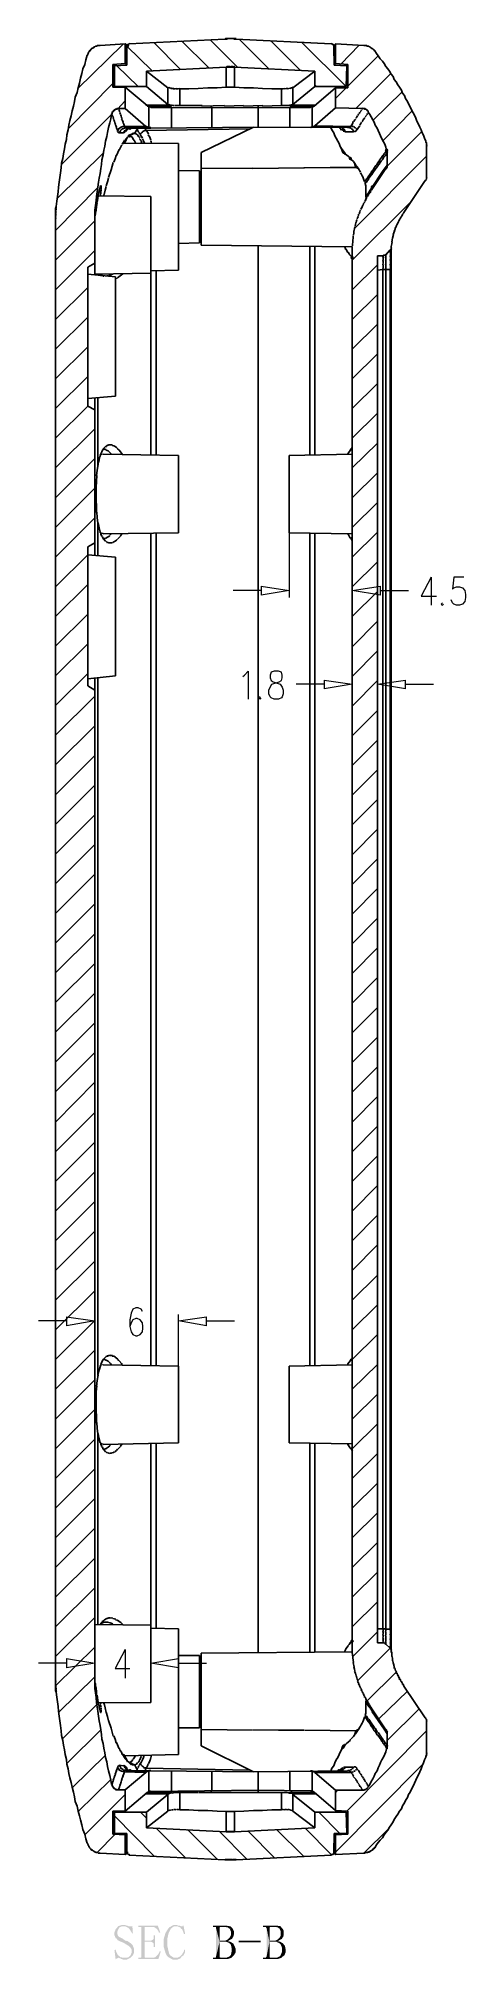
# Model space of a CAD drawing. Header units: millimetres. Extents: x 9 to 367, y 9 to 251.
# Drawn here: x 9 to 39.5, y 97.8 to 234.7 of the extents above; entities that cross this region are included whole.
import ezdxf

# ---------------------------------------------------------------- set-up
doc = ezdxf.new("R2010")
doc.units = ezdxf.units.MM
doc.layers.add('图层 1', color=7, linetype='Continuous')

msp = doc.modelspace()

# ---------------------------------------------------------------- hatches: boundary and pattern name
at = {"layer": '图层 1'}
h = msp.add_hatch(color=7, dxfattribs=at)
edge = h.paths.add_edge_path()
edge.add_arc((15.367035, 234.187929), 0.12506, 0, 360)
h = msp.add_hatch(color=7, dxfattribs=at)
edge = h.paths.add_edge_path()
edge.add_arc((15.493965, 227.753369), 0.12506, 0, 360)
h = msp.add_hatch(color=7, dxfattribs=at)
edge = h.paths.add_edge_path()
edge.add_arc((15.536333, 228.303737), 0.12506, 0, 360)
h = msp.add_hatch(color=7, dxfattribs=at)
edge = h.paths.add_edge_path()
edge.add_arc((31.242035, 226.144667), 0.12506, 0, 360)
h = msp.add_hatch(color=7, dxfattribs=at)
edge = h.paths.add_edge_path()
edge.add_arc((33.824298, 226.737227), 0.12506, 0, 360)
h = msp.add_hatch(color=7, dxfattribs=at)
edge = h.paths.add_edge_path()
edge.add_arc((32.808333, 224.112596), 0.12506, 0, 360)
h = msp.add_hatch(color=7, dxfattribs=at)
edge = h.paths.add_edge_path()
edge.add_arc((31.368965, 219.075), 0.12506, 0, 360)
h = msp.add_hatch(color=7, dxfattribs=at)
edge = h.paths.add_edge_path()
edge.add_arc((31.368965, 120.48049), 0.12506, 0, 360)
h = msp.add_hatch(color=7, dxfattribs=at)
edge = h.paths.add_edge_path()
edge.add_arc((31.368965, 120.48049), 0.12506, 0, 360)
h = msp.add_hatch(color=7, dxfattribs=at)
edge = h.paths.add_edge_path()
edge.add_arc((15.536333, 111.252141), 0.12506, 0, 360)
h = msp.add_hatch(color=7, dxfattribs=at)
edge = h.paths.add_edge_path()
edge.add_arc((30.437596, 111.252141), 0.12506, 0, 360)
h = msp.add_hatch(color=6, dxfattribs=at)
h.dxf.hatch_style = 2
h.paths.add_polyline_path([(15.112929, 98.975192), (14.901263, 99.059859), (14.647263, 99.187212), (14.604929, 99.271878), (14.520263, 99.313859), (14.435596, 99.525878), (14.435596, 99.652878), (14.435596, 99.737192), (14.520263, 99.949212), (14.604929, 100.033526), (14.689596, 100.160526), (14.943596, 100.245545), (15.112929, 100.245545), (15.197596, 100.245545), (15.324596, 100.202859), (15.366929, 100.202859), (15.451596, 100.160526), (15.536263, 100.160526), (15.578596, 100.160526), (15.620929, 100.160526), (15.663263, 100.160526), (15.705596, 100.202859), (15.705596, 100.245545), (15.747929, 99.652878), (15.705596, 99.652878), (15.620929, 99.779526), (15.493929, 99.991545), (15.451596, 100.033526), (15.366929, 100.075859), (15.197596, 100.160526), (15.070596, 100.160526), (14.943596, 100.160526), (14.774263, 100.075859), (14.731929, 99.991545), (14.689596, 99.906878), (14.647263, 99.779526), (14.647263, 99.694859), (14.647263, 99.610545), (14.689596, 99.483192), (14.731929, 99.440859), (14.774263, 99.398526), (15.028263, 99.271878), (15.197596, 99.144526), (15.366929, 99.102192), (15.620929, 98.933212), (15.705596, 98.848545), (15.747929, 98.763526), (15.832596, 98.552212), (15.832596, 98.424859), (15.832596, 98.297859), (15.747929, 98.086192), (15.663263, 98.001526), (15.578596, 97.916859), (15.324596, 97.790212), (15.155263, 97.790212), (15.070596, 97.790212), (14.943596, 97.832545), (14.901263, 97.832545), (14.858929, 97.874878), (14.731929, 97.916859), (14.689596, 97.916859), (14.647263, 97.874878), (14.604929, 97.874878), (14.562596, 97.832545), (14.520263, 97.790212), (14.435596, 98.467545), (14.520263, 98.509878), (14.562596, 98.340192), (14.689596, 98.086192), (14.774263, 98.043859), (14.858929, 97.959192), (15.070596, 97.916859), (15.155263, 97.916859), (15.282263, 97.916859), (15.451596, 97.959192), (15.536263, 98.043859), (15.578596, 98.086192), (15.663263, 98.297859), (15.663263, 98.424859), (15.663263, 98.509878), (15.578596, 98.636526), (15.493929, 98.721192), (15.451596, 98.763526), (15.239929, 98.890878)])
h = msp.add_hatch(color=6, dxfattribs=at)
h.dxf.hatch_style = 2
h.paths.add_polyline_path([(16.129071, 100.118263), (16.129071, 100.202929), (17.526071, 100.202929), (17.695404, 99.737263), (17.610737, 99.694929), (17.568404, 99.821929), (17.441404, 99.991616), (17.356737, 100.033596), (17.314404, 100.075929), (17.187404, 100.118263), (17.102737, 100.118263), (16.721737, 100.118263), (16.679404, 100.118263), (16.637071, 100.118263), (16.594737, 100.118263), (16.594737, 100.075929), (16.594737, 100.033596), (16.594737, 99.144596), (16.975737, 99.144596), (17.060404, 99.144596), (17.145071, 99.186929), (17.187404, 99.229263), (17.229737, 99.271949), (17.229737, 99.356263), (17.229737, 99.440929), (17.229737, 99.525596), (17.314404, 99.525596), (17.314404, 98.678929), (17.229737, 98.678929), (17.229737, 98.763596), (17.229737, 98.805929), (17.229737, 98.933282), (17.187404, 98.975263), (17.145071, 99.017596), (17.060404, 99.059929), (16.975737, 99.059929), (16.594737, 99.059929), (16.594737, 98.001596), (16.594737, 97.959263), (16.637071, 97.916929), (16.679404, 97.916929), (16.721737, 97.916929), (17.060404, 97.916929), (17.187404, 97.916929), (17.356737, 97.959263), (17.441404, 98.043929), (17.483737, 98.086263), (17.610737, 98.255596), (17.653071, 98.382596), (17.737737, 98.382596), (17.568404, 97.832616), (16.129071, 97.832616), (16.129071, 97.916929), (16.213737, 97.916929), (16.256071, 97.916929), (16.298404, 97.916929), (16.340737, 97.959263), (16.340737, 98.001596), (16.340737, 100.033596), (16.340737, 100.075929), (16.340737, 100.118263), (16.298404, 100.118263), (16.256071, 100.118263), (16.213737, 100.118263)])
h = msp.add_hatch(color=6, dxfattribs=at)
h.dxf.hatch_style = 2
h.paths.add_polyline_path([(18.795929, 97.790071), (18.584263, 97.790071), (18.287929, 97.959051), (18.160929, 98.086404), (18.076263, 98.255384), (17.949263, 98.679071), (17.949263, 99.017384), (17.949263, 99.271737), (18.076263, 99.694718), (18.203263, 99.906737), (18.330263, 100.075718), (18.626596, 100.245404), (18.838263, 100.245404), (18.880596, 100.245404), (19.007596, 100.203071), (19.049929, 100.203071), (19.092263, 100.203071), (19.176929, 100.160737), (19.219263, 100.160737), (19.261596, 100.160737), (19.303929, 100.160737), (19.303929, 100.203071), (19.346263, 100.203071), (19.346263, 100.245404), (19.473263, 99.610404), (19.388596, 99.610404), (19.346263, 99.737404), (19.261596, 99.949071), (19.176929, 99.991404), (19.134596, 100.075718), (18.922929, 100.160737), (18.838263, 100.160737), (18.668929, 100.160737), (18.457263, 99.991404), (18.372596, 99.822071), (18.287929, 99.652737), (18.203263, 99.271737), (18.203263, 99.017384), (18.203263, 98.763737), (18.287929, 98.382737), (18.330263, 98.213404), (18.414929, 98.086404), (18.668929, 97.916718), (18.795929, 97.916718), (18.922929, 97.916718), (19.092263, 98.001737), (19.176929, 98.086404), (19.261596, 98.171071), (19.388596, 98.382737), (19.388596, 98.509737), (19.473263, 98.467404), (19.473263, 98.340404), (19.346263, 98.086404), (19.219263, 98.001737), (19.134596, 97.874737), (18.922929, 97.790071)])
h = msp.add_hatch(color=6, dxfattribs=at)
h.dxf.hatch_style = 2
h.paths.add_polyline_path([(21.462929, 100.203), (21.589929, 100.118333), (21.547596, 100.118333)])
h = msp.add_hatch(color=6, dxfattribs=at)
h.dxf.hatch_style = 2
h.paths.add_polyline_path([(21.462929, 100.203), (22.267263, 100.203), (21.632263, 100.118333)])
h = msp.add_hatch(color=6, dxfattribs=at)
h.dxf.hatch_style = 2
h.paths.add_polyline_path([(21.462929, 100.203), (21.632263, 100.118333), (21.589929, 100.118333)])
h = msp.add_hatch(color=6, dxfattribs=at)
h.dxf.hatch_style = 2
h.paths.add_polyline_path([(21.547702, 100.118263), (21.463035, 100.118263), (21.463035, 100.202929)])
h = msp.add_hatch(color=6, dxfattribs=at)
h.dxf.hatch_style = 2
h.paths.add_polyline_path([(22.267369, 100.203), (21.674702, 100.118333), (21.632369, 100.118333)])
h = msp.add_hatch(color=6, dxfattribs=at)
h.dxf.hatch_style = 2
h.paths.add_polyline_path([(21.674631, 100.075894), (22.267298, 100.202894), (22.013298, 100.118228)])
h = msp.add_hatch(color=6, dxfattribs=at)
h.dxf.hatch_style = 2
h.paths.add_polyline_path([(21.674631, 100.075894), (21.970965, 100.118228), (21.928631, 100.075894)])
h = msp.add_hatch(color=6, dxfattribs=at)
h.dxf.hatch_style = 2
h.paths.add_polyline_path([(21.674631, 100.075894), (21.970965, 100.118228)])
h = msp.add_hatch(color=6, dxfattribs=at)
h.dxf.hatch_style = 2
h.paths.add_polyline_path([(21.674631, 100.075894), (22.013298, 100.118228), (21.970965, 100.118228)])
h = msp.add_hatch(color=6, dxfattribs=at)
h.dxf.hatch_style = 2
h.paths.add_polyline_path([(21.674631, 100.033526), (21.674631, 100.075859), (21.928631, 100.075859)])
h = msp.add_hatch(color=6, dxfattribs=at)
h.dxf.hatch_style = 2
h.paths.add_polyline_path([(21.674631, 100.033526), (21.928631, 100.075859), (21.928631, 100.033526)])
h = msp.add_hatch(color=6, dxfattribs=at)
h.dxf.hatch_style = 2
h.paths.add_polyline_path([(21.674631, 98.001596), (21.674631, 100.033596), (21.928631, 99.059929)])
h = msp.add_hatch(color=6, dxfattribs=at)
h.dxf.hatch_style = 2
h.paths.add_polyline_path([(21.674631, 100.033526), (21.928631, 100.033526)])
h = msp.add_hatch(color=6, dxfattribs=at)
h.dxf.hatch_style = 2
h.paths.add_polyline_path([(21.674631, 100.033526), (21.928631, 100.033526), (21.928631, 99.144526)])
h = msp.add_hatch(color=6, dxfattribs=at)
h.dxf.hatch_style = 2
h.paths.add_polyline_path([(22.267369, 100.203), (21.674702, 100.076), (21.674702, 100.118333)])
h = msp.add_hatch(color=6, dxfattribs=at)
h.dxf.hatch_style = 2
h.paths.add_polyline_path([(21.928737, 99.144667), (21.928737, 99.06), (21.674737, 100.033667)])
h = msp.add_hatch(color=6, dxfattribs=at)
h.dxf.hatch_style = 2
h.paths.add_polyline_path([(21.928737, 100.033526), (21.674737, 100.033526)])
h = msp.add_hatch(color=6, dxfattribs=at)
h.dxf.hatch_style = 2
h.paths.add_polyline_path([(22.267369, 100.203), (22.055702, 100.118333), (22.013369, 100.118333)])
h = msp.add_hatch(color=6, dxfattribs=at)
h.dxf.hatch_style = 2
h.paths.add_polyline_path([(22.267369, 100.203), (22.225035, 100.118333), (22.055702, 100.118333)])
h = msp.add_hatch(color=6, dxfattribs=at)
h.dxf.hatch_style = 2
h.paths.add_polyline_path([(22.267369, 100.203), (22.309702, 100.118333), (22.225035, 100.118333)])
h = msp.add_hatch(color=6, dxfattribs=at)
h.dxf.hatch_style = 2
h.paths.add_polyline_path([(22.267369, 100.203), (22.436702, 100.203), (22.690702, 100.160667)])
h = msp.add_hatch(color=6, dxfattribs=at)
h.dxf.hatch_style = 2
h.paths.add_polyline_path([(22.267369, 100.203), (22.690702, 100.160667), (22.521369, 100.076)])
h = msp.add_hatch(color=6, dxfattribs=at)
h.dxf.hatch_style = 2
h.paths.add_polyline_path([(22.267369, 100.203), (22.521369, 100.076), (22.309702, 100.118333)])
h = msp.add_hatch(color=6, dxfattribs=at)
h.dxf.hatch_style = 2
h.paths.add_polyline_path([(22.690596, 100.160631), (22.563596, 100.033631), (22.521263, 100.075965)])
h = msp.add_hatch(color=6, dxfattribs=at)
h.dxf.hatch_style = 2
h.paths.add_polyline_path([(22.690596, 100.160631), (22.648263, 99.991651), (22.563596, 100.033631)])
h = msp.add_hatch(color=6, dxfattribs=at)
h.dxf.hatch_style = 2
h.paths.add_polyline_path([(22.690596, 100.160631), (22.775263, 100.075965), (22.648263, 99.991651)])
h = msp.add_hatch(color=6, dxfattribs=at)
h.dxf.hatch_style = 2
h.paths.add_polyline_path([(22.732965, 99.779596), (22.648298, 99.991616), (22.775298, 100.075929)])
h = msp.add_hatch(color=6, dxfattribs=at)
h.dxf.hatch_style = 2
h.paths.add_polyline_path([(22.732965, 99.779596), (22.775298, 100.075929), (22.859965, 99.991616)])
h = msp.add_hatch(color=6, dxfattribs=at)
h.dxf.hatch_style = 2
h.paths.add_polyline_path([(22.732965, 99.779596), (22.859965, 99.991616), (22.944631, 99.821929)])
h = msp.add_hatch(color=6, dxfattribs=at)
h.dxf.hatch_style = 2
h.paths.add_polyline_path([(25.018965, 100.203), (25.145965, 100.118333), (25.103631, 100.118333)])
h = msp.add_hatch(color=6, dxfattribs=at)
h.dxf.hatch_style = 2
h.paths.add_polyline_path([(25.018965, 100.203), (25.865631, 100.203), (25.230631, 100.118333)])
h = msp.add_hatch(color=6, dxfattribs=at)
h.dxf.hatch_style = 2
h.paths.add_polyline_path([(25.018965, 100.203), (25.230631, 100.118333), (25.145965, 100.118333)])
h = msp.add_hatch(color=6, dxfattribs=at)
h.dxf.hatch_style = 2
h.paths.add_polyline_path([(25.103737, 100.118263), (25.019071, 100.118263), (25.019071, 100.202929)])
h = msp.add_hatch(color=6, dxfattribs=at)
h.dxf.hatch_style = 2
h.paths.add_polyline_path([(25.865596, 100.203), (25.230596, 100.118333)])
h = msp.add_hatch(color=6, dxfattribs=at)
h.dxf.hatch_style = 2
h.paths.add_polyline_path([(25.865596, 100.203), (25.230596, 100.076), (25.230596, 100.118333)])
h = msp.add_hatch(color=6, dxfattribs=at)
h.dxf.hatch_style = 2
h.paths.add_polyline_path([(25.230667, 100.075894), (25.865667, 100.202894), (25.569333, 100.118228)])
h = msp.add_hatch(color=6, dxfattribs=at)
h.dxf.hatch_style = 2
h.paths.add_polyline_path([(25.230667, 100.075894), (25.527, 100.118228), (25.484667, 100.075894)])
h = msp.add_hatch(color=6, dxfattribs=at)
h.dxf.hatch_style = 2
h.paths.add_polyline_path([(25.230667, 100.075894), (25.527, 100.118228)])
h = msp.add_hatch(color=6, dxfattribs=at)
h.dxf.hatch_style = 2
h.paths.add_polyline_path([(25.230667, 100.075894), (25.569333, 100.118228), (25.527, 100.118228)])
h = msp.add_hatch(color=6, dxfattribs=at)
h.dxf.hatch_style = 2
h.paths.add_polyline_path([(25.273035, 100.033526), (25.230702, 100.075859), (25.484702, 100.075859)])
h = msp.add_hatch(color=6, dxfattribs=at)
h.dxf.hatch_style = 2
h.paths.add_polyline_path([(25.273035, 100.033526), (25.484702, 100.075859), (25.484702, 100.033526)])
h = msp.add_hatch(color=6, dxfattribs=at)
h.dxf.hatch_style = 2
h.paths.add_polyline_path([(25.273035, 98.001596), (25.273035, 100.033596), (25.484702, 99.059929)])
h = msp.add_hatch(color=6, dxfattribs=at)
h.dxf.hatch_style = 2
h.paths.add_polyline_path([(25.273035, 100.033526), (25.484702, 100.033526)])
h = msp.add_hatch(color=6, dxfattribs=at)
h.dxf.hatch_style = 2
h.paths.add_polyline_path([(25.273035, 100.033526), (25.484702, 100.033526), (25.484702, 99.144526)])
h = msp.add_hatch(color=6, dxfattribs=at)
h.dxf.hatch_style = 2
h.paths.add_polyline_path([(25.484737, 99.144667), (25.484737, 99.06), (25.273071, 100.033667)])
h = msp.add_hatch(color=6, dxfattribs=at)
h.dxf.hatch_style = 2
h.paths.add_polyline_path([(25.484737, 100.033526), (25.273071, 100.033526)])
h = msp.add_hatch(color=6, dxfattribs=at)
h.dxf.hatch_style = 2
h.paths.add_polyline_path([(25.865596, 100.203), (25.611596, 100.118333), (25.569263, 100.118333)])
h = msp.add_hatch(color=6, dxfattribs=at)
h.dxf.hatch_style = 2
h.paths.add_polyline_path([(25.865596, 100.203), (25.780929, 100.118333), (25.611596, 100.118333)])
h = msp.add_hatch(color=6, dxfattribs=at)
h.dxf.hatch_style = 2
h.paths.add_polyline_path([(25.865596, 100.203), (25.907929, 100.118333), (25.780929, 100.118333)])
h = msp.add_hatch(color=6, dxfattribs=at)
h.dxf.hatch_style = 2
h.paths.add_polyline_path([(25.865596, 100.203), (26.034929, 100.203), (26.288929, 100.160667)])
h = msp.add_hatch(color=6, dxfattribs=at)
h.dxf.hatch_style = 2
h.paths.add_polyline_path([(25.865596, 100.203), (26.288929, 100.160667), (26.077263, 100.076)])
h = msp.add_hatch(color=6, dxfattribs=at)
h.dxf.hatch_style = 2
h.paths.add_polyline_path([(25.865596, 100.203), (26.077263, 100.076), (25.907929, 100.118333)])
h = msp.add_hatch(color=6, dxfattribs=at)
h.dxf.hatch_style = 2
h.paths.add_polyline_path([(26.289, 100.160631), (26.119667, 100.033631), (26.077333, 100.075965)])
h = msp.add_hatch(color=6, dxfattribs=at)
h.dxf.hatch_style = 2
h.paths.add_polyline_path([(26.289, 100.160631), (26.204333, 99.991651), (26.119667, 100.033631)])
h = msp.add_hatch(color=6, dxfattribs=at)
h.dxf.hatch_style = 2
h.paths.add_polyline_path([(26.289, 100.160631), (26.331333, 100.075965), (26.204333, 99.991651)])
h = msp.add_hatch(color=6, dxfattribs=at)
h.dxf.hatch_style = 2
h.paths.add_polyline_path([(26.289, 99.779596), (26.204333, 99.991616), (26.331333, 100.075929)])
h = msp.add_hatch(color=6, dxfattribs=at)
h.dxf.hatch_style = 2
h.paths.add_polyline_path([(26.289, 99.779596), (26.331333, 100.075929), (26.416, 99.991616)])
h = msp.add_hatch(color=6, dxfattribs=at)
h.dxf.hatch_style = 2
h.paths.add_polyline_path([(26.289, 99.779596), (26.416, 99.991616), (26.500667, 99.821929)])
h = msp.add_hatch(color=6, dxfattribs=at)
h.dxf.hatch_style = 2
h.paths.add_polyline_path([(21.674631, 98.001596), (21.928631, 99.059929), (21.928631, 98.001596)])
h = msp.add_hatch(color=6, dxfattribs=at)
h.dxf.hatch_style = 2
h.paths.add_polyline_path([(21.928737, 99.144667), (22.267404, 99.144667), (22.225071, 99.06)])
h = msp.add_hatch(color=6, dxfattribs=at)
h.dxf.hatch_style = 2
h.paths.add_polyline_path([(21.928737, 99.144667), (22.225071, 99.06), (21.928737, 99.06)])
h = msp.add_hatch(color=6, dxfattribs=at)
h.dxf.hatch_style = 2
h.paths.add_polyline_path([(22.394333, 99.059929), (22.225, 99.059929), (22.267333, 99.144596)])
h = msp.add_hatch(color=6, dxfattribs=at)
h.dxf.hatch_style = 2
h.paths.add_polyline_path([(22.394333, 99.059929), (22.267333, 99.144596), (22.352, 99.144596)])
h = msp.add_hatch(color=6, dxfattribs=at)
h.dxf.hatch_style = 2
h.paths.add_polyline_path([(22.351965, 99.144667), (22.521298, 99.229333), (22.521298, 99.102333)])
h = msp.add_hatch(color=6, dxfattribs=at)
h.dxf.hatch_style = 2
h.paths.add_polyline_path([(22.351965, 99.144667), (22.521298, 99.102333), (22.394298, 99.06)])
h = msp.add_hatch(color=6, dxfattribs=at)
h.dxf.hatch_style = 2
h.paths.add_polyline_path([(22.606035, 98.975192), (22.394369, 99.059859), (22.521369, 99.102192)])
h = msp.add_hatch(color=6, dxfattribs=at)
h.dxf.hatch_style = 2
h.paths.add_polyline_path([(22.606035, 98.975192), (22.521369, 99.102192), (22.690702, 99.059859)])
h = msp.add_hatch(color=6, dxfattribs=at)
h.dxf.hatch_style = 2
h.paths.add_polyline_path([(22.648404, 99.187071), (22.521404, 99.229404), (22.563737, 99.271737)])
h = msp.add_hatch(color=6, dxfattribs=at)
h.dxf.hatch_style = 2
h.paths.add_polyline_path([(22.648404, 99.187071), (22.521404, 99.102404), (22.521404, 99.229404)])
h = msp.add_hatch(color=6, dxfattribs=at)
h.dxf.hatch_style = 2
h.paths.add_polyline_path([(22.563667, 99.271808), (22.648333, 99.356122), (22.86, 99.356122)])
h = msp.add_hatch(color=6, dxfattribs=at)
h.dxf.hatch_style = 2
h.paths.add_polyline_path([(22.563667, 99.271808), (22.86, 99.356122), (22.817667, 99.271808)])
h = msp.add_hatch(color=6, dxfattribs=at)
h.dxf.hatch_style = 2
h.paths.add_polyline_path([(22.563667, 99.271808), (22.817667, 99.271808), (22.648333, 99.187141)])
h = msp.add_hatch(color=6, dxfattribs=at)
h.dxf.hatch_style = 2
h.paths.add_polyline_path([(22.690596, 99.059929), (22.648263, 98.933282), (22.605929, 98.975263)])
h = msp.add_hatch(color=6, dxfattribs=at)
h.dxf.hatch_style = 2
h.paths.add_polyline_path([(22.690596, 99.059929), (22.732929, 98.848263), (22.648263, 98.933282)])
h = msp.add_hatch(color=6, dxfattribs=at)
h.dxf.hatch_style = 2
h.paths.add_polyline_path([(22.944667, 99.652843), (22.86, 99.356157), (22.648333, 99.356157)])
h = msp.add_hatch(color=6, dxfattribs=at)
h.dxf.hatch_style = 2
h.paths.add_polyline_path([(22.944667, 99.652843), (22.648333, 99.356157), (22.733, 99.525843)])
h = msp.add_hatch(color=6, dxfattribs=at)
h.dxf.hatch_style = 2
h.paths.add_polyline_path([(22.690596, 99.059929), (22.902263, 98.933282), (22.944596, 98.848263)])
h = msp.add_hatch(color=6, dxfattribs=at)
h.dxf.hatch_style = 2
h.paths.add_polyline_path([(22.690596, 99.059929), (22.944596, 98.848263), (22.732929, 98.848263)])
h = msp.add_hatch(color=6, dxfattribs=at)
h.dxf.hatch_style = 2
h.paths.add_polyline_path([(22.732965, 99.779596), (22.944631, 99.821929), (22.944631, 99.652949)])
h = msp.add_hatch(color=6, dxfattribs=at)
h.dxf.hatch_style = 2
h.paths.add_polyline_path([(22.732965, 99.525702), (22.732965, 99.652702), (22.944631, 99.652702)])
h = msp.add_hatch(color=6, dxfattribs=at)
h.dxf.hatch_style = 2
h.paths.add_polyline_path([(22.944667, 99.652843), (22.733, 99.652843), (22.733, 99.77949)])
h = msp.add_hatch(color=6, dxfattribs=at)
h.dxf.hatch_style = 2
h.paths.add_polyline_path([(22.775369, 98.636526), (22.733035, 98.848545), (22.944702, 98.848545)])
h = msp.add_hatch(color=6, dxfattribs=at)
h.dxf.hatch_style = 2
h.paths.add_polyline_path([(23.071631, 98.425), (22.775298, 98.467333), (22.775298, 98.636667)])
h = msp.add_hatch(color=6, dxfattribs=at)
h.dxf.hatch_style = 2
h.paths.add_polyline_path([(22.775369, 98.636526), (22.944702, 98.848545), (22.987035, 98.763526)])
h = msp.add_hatch(color=6, dxfattribs=at)
h.dxf.hatch_style = 2
h.paths.add_polyline_path([(22.775369, 98.636526), (22.987035, 98.763526), (23.071702, 98.552212)])
h = msp.add_hatch(color=6, dxfattribs=at)
h.dxf.hatch_style = 2
h.paths.add_polyline_path([(22.775369, 98.636526), (23.071702, 98.552212), (23.071702, 98.424859)])
h = msp.add_hatch(color=6, dxfattribs=at)
h.dxf.hatch_style = 2
h.paths.add_polyline_path([(22.944667, 99.652843), (22.902333, 99.39849), (22.86, 99.356157)])
h = msp.add_hatch(color=6, dxfattribs=at)
h.dxf.hatch_style = 2
h.paths.add_polyline_path([(22.944667, 99.652843), (22.944667, 99.568176), (22.902333, 99.39849)])
h = msp.add_hatch(color=6, dxfattribs=at)
h.dxf.hatch_style = 2
h.paths.add_polyline_path([(23.283333, 99.144667), (24.849667, 99.144667), (24.849667, 99.017667), (23.283333, 99.017667)])
h = msp.add_hatch(color=6, dxfattribs=at)
h.dxf.hatch_style = 2
h.paths.add_polyline_path([(25.273035, 98.001596), (25.484702, 99.059929), (25.484702, 98.001596)])
h = msp.add_hatch(color=6, dxfattribs=at)
h.dxf.hatch_style = 2
h.paths.add_polyline_path([(25.484737, 99.144667), (25.865737, 99.144667), (25.823404, 99.06)])
h = msp.add_hatch(color=6, dxfattribs=at)
h.dxf.hatch_style = 2
h.paths.add_polyline_path([(25.484737, 99.144667), (25.823404, 99.06), (25.484737, 99.06)])
h = msp.add_hatch(color=6, dxfattribs=at)
h.dxf.hatch_style = 2
h.paths.add_polyline_path([(25.950369, 99.059929), (25.823369, 99.059929), (25.865702, 99.144596)])
h = msp.add_hatch(color=6, dxfattribs=at)
h.dxf.hatch_style = 2
h.paths.add_polyline_path([(25.950369, 99.059929), (25.865702, 99.144596), (25.908035, 99.144596)])
h = msp.add_hatch(color=6, dxfattribs=at)
h.dxf.hatch_style = 2
h.paths.add_polyline_path([(25.907965, 99.144667), (26.077298, 99.229333), (26.077298, 99.102333)])
h = msp.add_hatch(color=6, dxfattribs=at)
h.dxf.hatch_style = 2
h.paths.add_polyline_path([(25.907965, 99.144667), (26.077298, 99.102333), (25.950298, 99.06)])
h = msp.add_hatch(color=6, dxfattribs=at)
h.dxf.hatch_style = 2
h.paths.add_polyline_path([(26.162071, 98.975192), (25.950404, 99.059859), (26.077404, 99.102192)])
h = msp.add_hatch(color=6, dxfattribs=at)
h.dxf.hatch_style = 2
h.paths.add_polyline_path([(26.204263, 99.187071), (26.077263, 99.229404), (26.119596, 99.271737)])
h = msp.add_hatch(color=6, dxfattribs=at)
h.dxf.hatch_style = 2
h.paths.add_polyline_path([(26.204263, 99.187071), (26.077263, 99.102404), (26.077263, 99.229404)])
h = msp.add_hatch(color=6, dxfattribs=at)
h.dxf.hatch_style = 2
h.paths.add_polyline_path([(26.162071, 98.975192), (26.077404, 99.102192), (26.246737, 99.059859)])
h = msp.add_hatch(color=6, dxfattribs=at)
h.dxf.hatch_style = 2
h.paths.add_polyline_path([(26.119667, 99.271808), (26.204333, 99.356122), (26.416, 99.356122)])
h = msp.add_hatch(color=6, dxfattribs=at)
h.dxf.hatch_style = 2
h.paths.add_polyline_path([(26.119667, 99.271808), (26.416, 99.356122), (26.373667, 99.271808)])
h = msp.add_hatch(color=6, dxfattribs=at)
h.dxf.hatch_style = 2
h.paths.add_polyline_path([(26.119667, 99.271808), (26.373667, 99.271808), (26.204333, 99.187141)])
h = msp.add_hatch(color=6, dxfattribs=at)
h.dxf.hatch_style = 2
h.paths.add_polyline_path([(26.246631, 99.059929), (26.204298, 98.933282), (26.161965, 98.975263)])
h = msp.add_hatch(color=6, dxfattribs=at)
h.dxf.hatch_style = 2
h.paths.add_polyline_path([(26.246631, 99.059929), (26.288965, 98.848263), (26.204298, 98.933282)])
h = msp.add_hatch(color=6, dxfattribs=at)
h.dxf.hatch_style = 2
h.paths.add_polyline_path([(26.500702, 99.652843), (26.416035, 99.356157), (26.204369, 99.356157)])
h = msp.add_hatch(color=6, dxfattribs=at)
h.dxf.hatch_style = 2
h.paths.add_polyline_path([(26.500702, 99.652843), (26.204369, 99.356157), (26.289035, 99.525843)])
h = msp.add_hatch(color=6, dxfattribs=at)
h.dxf.hatch_style = 2
h.paths.add_polyline_path([(26.246631, 99.059929), (26.458298, 98.933282), (26.500631, 98.848263)])
h = msp.add_hatch(color=6, dxfattribs=at)
h.dxf.hatch_style = 2
h.paths.add_polyline_path([(26.246631, 99.059929), (26.500631, 98.848263), (26.288965, 98.848263)])
h = msp.add_hatch(color=6, dxfattribs=at)
h.dxf.hatch_style = 2
h.paths.add_polyline_path([(26.373596, 98.636526), (26.288929, 98.848545), (26.500596, 98.848545)])
h = msp.add_hatch(color=6, dxfattribs=at)
h.dxf.hatch_style = 2
h.paths.add_polyline_path([(26.289, 99.779596), (26.500667, 99.821929), (26.500667, 99.652949)])
h = msp.add_hatch(color=6, dxfattribs=at)
h.dxf.hatch_style = 2
h.paths.add_polyline_path([(26.289, 99.525702), (26.289, 99.652702), (26.500667, 99.652702)])
h = msp.add_hatch(color=6, dxfattribs=at)
h.dxf.hatch_style = 2
h.paths.add_polyline_path([(26.500702, 99.652843), (26.289035, 99.652843), (26.289035, 99.77949)])
h = msp.add_hatch(color=6, dxfattribs=at)
h.dxf.hatch_style = 2
h.paths.add_polyline_path([(26.373596, 98.636526), (26.500596, 98.848545), (26.585263, 98.763526)])
h = msp.add_hatch(color=6, dxfattribs=at)
h.dxf.hatch_style = 2
h.paths.add_polyline_path([(26.373596, 98.636526), (26.585263, 98.763526), (26.627596, 98.552212)])
h = msp.add_hatch(color=6, dxfattribs=at)
h.dxf.hatch_style = 2
h.paths.add_polyline_path([(26.373596, 98.636526), (26.627596, 98.552212), (26.627596, 98.424859)])
h = msp.add_hatch(color=6, dxfattribs=at)
h.dxf.hatch_style = 2
h.paths.add_polyline_path([(26.627667, 98.425), (26.373667, 98.467333), (26.373667, 98.636667)])
h = msp.add_hatch(color=6, dxfattribs=at)
h.dxf.hatch_style = 2
h.paths.add_polyline_path([(26.500702, 99.652843), (26.458369, 99.39849), (26.416035, 99.356157)])
h = msp.add_hatch(color=6, dxfattribs=at)
h.dxf.hatch_style = 2
h.paths.add_polyline_path([(26.500702, 99.652843), (26.500702, 99.568176), (26.458369, 99.39849)])
h = msp.add_hatch(color=6, dxfattribs=at)
h.dxf.hatch_style = 2
h.paths.add_polyline_path([(21.462929, 97.832439), (21.970929, 97.959086), (21.970929, 97.916753)])
h = msp.add_hatch(color=6, dxfattribs=at)
h.dxf.hatch_style = 2
h.paths.add_polyline_path([(21.462929, 97.832439), (21.928596, 97.959086), (21.970929, 97.959086)])
h = msp.add_hatch(color=6, dxfattribs=at)
h.dxf.hatch_style = 2
h.paths.add_polyline_path([(21.462929, 97.832439), (21.970929, 97.916753), (22.013263, 97.916753)])
h = msp.add_hatch(color=6, dxfattribs=at)
h.dxf.hatch_style = 2
h.paths.add_polyline_path([(21.462929, 97.832439), (21.589929, 97.916753), (21.632263, 97.916753)])
h = msp.add_hatch(color=6, dxfattribs=at)
h.dxf.hatch_style = 2
h.paths.add_polyline_path([(21.462929, 97.832439), (21.589929, 97.916753)])
h = msp.add_hatch(color=6, dxfattribs=at)
h.dxf.hatch_style = 2
h.paths.add_polyline_path([(21.462929, 97.832439), (21.462929, 97.916753), (21.589929, 97.916753)])
h = msp.add_hatch(color=6, dxfattribs=at)
h.dxf.hatch_style = 2
h.paths.add_polyline_path([(22.013298, 97.916859), (22.351965, 97.832545), (21.462965, 97.832545)])
h = msp.add_hatch(color=6, dxfattribs=at)
h.dxf.hatch_style = 2
h.paths.add_polyline_path([(21.928737, 98.001596), (21.928737, 97.959263), (21.463071, 97.832616)])
h = msp.add_hatch(color=6, dxfattribs=at)
h.dxf.hatch_style = 2
h.paths.add_polyline_path([(21.928737, 98.001596), (21.463071, 97.832616), (21.632404, 97.916929)])
h = msp.add_hatch(color=6, dxfattribs=at)
h.dxf.hatch_style = 2
h.paths.add_polyline_path([(21.928737, 98.001596), (21.632404, 97.916929), (21.674737, 97.959263)])
h = msp.add_hatch(color=6, dxfattribs=at)
h.dxf.hatch_style = 2
h.paths.add_polyline_path([(21.674631, 98.001596), (21.928631, 98.001596)])
h = msp.add_hatch(color=6, dxfattribs=at)
h.dxf.hatch_style = 2
h.paths.add_polyline_path([(21.674631, 98.001596), (21.928631, 98.001596)])
h = msp.add_hatch(color=6, dxfattribs=at)
h.dxf.hatch_style = 2
h.paths.add_polyline_path([(21.928737, 98.001596), (21.674737, 97.959263), (21.674737, 98.001596)])
h = msp.add_hatch(color=6, dxfattribs=at)
h.dxf.hatch_style = 2
h.paths.add_polyline_path([(21.928737, 98.001596), (21.674737, 97.959263)])
h = msp.add_hatch(color=6, dxfattribs=at)
h.dxf.hatch_style = 2
h.paths.add_polyline_path([(22.351965, 97.832439), (22.013298, 97.916753), (22.055631, 97.916753)])
h = msp.add_hatch(color=6, dxfattribs=at)
h.dxf.hatch_style = 2
h.paths.add_polyline_path([(22.055667, 97.916859), (22.309667, 97.916859), (22.352, 97.832545)])
h = msp.add_hatch(color=6, dxfattribs=at)
h.dxf.hatch_style = 2
h.paths.add_polyline_path([(22.351965, 97.832439), (22.309631, 97.916753), (22.394298, 97.916753)])
h = msp.add_hatch(color=6, dxfattribs=at)
h.dxf.hatch_style = 2
h.paths.add_polyline_path([(22.775369, 97.916859), (22.521369, 97.832545), (22.352035, 97.832545)])
h = msp.add_hatch(color=6, dxfattribs=at)
h.dxf.hatch_style = 2
h.paths.add_polyline_path([(22.775369, 97.916859), (22.352035, 97.832545), (22.394369, 97.916859)])
h = msp.add_hatch(color=6, dxfattribs=at)
h.dxf.hatch_style = 2
h.paths.add_polyline_path([(22.775369, 97.916859), (22.394369, 97.916859), (22.606035, 98.001526)])
h = msp.add_hatch(color=6, dxfattribs=at)
h.dxf.hatch_style = 2
h.paths.add_polyline_path([(22.775369, 97.916859), (22.606035, 98.001526), (22.648369, 98.043859)])
h = msp.add_hatch(color=6, dxfattribs=at)
h.dxf.hatch_style = 2
h.paths.add_polyline_path([(22.648404, 98.043965), (22.733071, 98.128631), (22.860071, 98.001631)])
h = msp.add_hatch(color=6, dxfattribs=at)
h.dxf.hatch_style = 2
h.paths.add_polyline_path([(22.648404, 98.043965), (22.860071, 98.001631), (22.775404, 97.916965)])
h = msp.add_hatch(color=6, dxfattribs=at)
h.dxf.hatch_style = 2
h.paths.add_polyline_path([(23.071631, 98.425), (22.859965, 98.001667), (22.732965, 98.128667)])
h = msp.add_hatch(color=6, dxfattribs=at)
h.dxf.hatch_style = 2
h.paths.add_polyline_path([(23.071631, 98.425), (22.732965, 98.128667), (22.775298, 98.340333)])
h = msp.add_hatch(color=6, dxfattribs=at)
h.dxf.hatch_style = 2
h.paths.add_polyline_path([(22.775369, 98.340263), (22.775369, 98.467263), (23.071702, 98.424929)])
h = msp.add_hatch(color=6, dxfattribs=at)
h.dxf.hatch_style = 2
h.paths.add_polyline_path([(23.071631, 98.425), (22.944631, 98.086333), (22.859965, 98.001667)])
h = msp.add_hatch(color=6, dxfattribs=at)
h.dxf.hatch_style = 2
h.paths.add_polyline_path([(23.071631, 98.425), (23.071631, 98.298), (22.944631, 98.086333)])
h = msp.add_hatch(color=6, dxfattribs=at)
h.dxf.hatch_style = 2
h.paths.add_polyline_path([(25.018965, 97.832439), (25.526965, 97.959086), (25.526965, 97.916753)])
h = msp.add_hatch(color=6, dxfattribs=at)
h.dxf.hatch_style = 2
h.paths.add_polyline_path([(25.018965, 97.832439), (25.484631, 97.959086), (25.526965, 97.959086)])
h = msp.add_hatch(color=6, dxfattribs=at)
h.dxf.hatch_style = 2
h.paths.add_polyline_path([(25.018965, 97.832439), (25.526965, 97.916753), (25.569298, 97.916753)])
h = msp.add_hatch(color=6, dxfattribs=at)
h.dxf.hatch_style = 2
h.paths.add_polyline_path([(25.018965, 97.832439), (25.188298, 97.916753), (25.230631, 97.916753)])
h = msp.add_hatch(color=6, dxfattribs=at)
h.dxf.hatch_style = 2
h.paths.add_polyline_path([(25.018965, 97.832439), (25.145965, 97.916753), (25.188298, 97.916753)])
h = msp.add_hatch(color=6, dxfattribs=at)
h.dxf.hatch_style = 2
h.paths.add_polyline_path([(25.018965, 97.832439), (25.018965, 97.916753), (25.145965, 97.916753)])
h = msp.add_hatch(color=6, dxfattribs=at)
h.dxf.hatch_style = 2
h.paths.add_polyline_path([(25.569333, 97.916859), (25.908, 97.832545), (25.019, 97.832545)])
h = msp.add_hatch(color=6, dxfattribs=at)
h.dxf.hatch_style = 2
h.paths.add_polyline_path([(25.484737, 98.001596), (25.484737, 97.959263), (25.019071, 97.832616)])
h = msp.add_hatch(color=6, dxfattribs=at)
h.dxf.hatch_style = 2
h.paths.add_polyline_path([(25.484737, 98.001596), (25.019071, 97.832616), (25.230737, 97.916929)])
h = msp.add_hatch(color=6, dxfattribs=at)
h.dxf.hatch_style = 2
h.paths.add_polyline_path([(25.484737, 98.001596), (25.230737, 97.959263), (25.273071, 98.001596)])
h = msp.add_hatch(color=6, dxfattribs=at)
h.dxf.hatch_style = 2
h.paths.add_polyline_path([(25.484737, 98.001596), (25.230737, 97.959263)])
h = msp.add_hatch(color=6, dxfattribs=at)
h.dxf.hatch_style = 2
h.paths.add_polyline_path([(25.484737, 98.001596), (25.230737, 97.916929), (25.230737, 97.959263)])
h = msp.add_hatch(color=6, dxfattribs=at)
h.dxf.hatch_style = 2
h.paths.add_polyline_path([(25.273035, 98.001596), (25.484702, 98.001596)])
h = msp.add_hatch(color=6, dxfattribs=at)
h.dxf.hatch_style = 2
h.paths.add_polyline_path([(25.273035, 98.001596), (25.484702, 98.001596)])
h = msp.add_hatch(color=6, dxfattribs=at)
h.dxf.hatch_style = 2
h.paths.add_polyline_path([(25.907965, 97.832439), (25.569298, 97.916753), (25.611631, 97.916753)])
h = msp.add_hatch(color=6, dxfattribs=at)
h.dxf.hatch_style = 2
h.paths.add_polyline_path([(25.611702, 97.916859), (25.865702, 97.916859), (25.908035, 97.832545)])
h = msp.add_hatch(color=6, dxfattribs=at)
h.dxf.hatch_style = 2
h.paths.add_polyline_path([(25.907965, 97.832439), (25.865631, 97.916753), (25.992631, 97.916753)])
h = msp.add_hatch(color=6, dxfattribs=at)
h.dxf.hatch_style = 2
h.paths.add_polyline_path([(26.331369, 97.916859), (26.077369, 97.832545), (25.908035, 97.832545)])
h = msp.add_hatch(color=6, dxfattribs=at)
h.dxf.hatch_style = 2
h.paths.add_polyline_path([(26.331369, 97.916859), (25.908035, 97.832545), (25.992702, 97.916859)])
h = msp.add_hatch(color=6, dxfattribs=at)
h.dxf.hatch_style = 2
h.paths.add_polyline_path([(26.331369, 97.916859), (25.992702, 97.916859), (26.162035, 98.001526)])
h = msp.add_hatch(color=6, dxfattribs=at)
h.dxf.hatch_style = 2
h.paths.add_polyline_path([(26.331369, 97.916859), (26.162035, 98.001526), (26.246702, 98.043859)])
h = msp.add_hatch(color=6, dxfattribs=at)
h.dxf.hatch_style = 2
h.paths.add_polyline_path([(26.246631, 98.043965), (26.288965, 98.128631), (26.415965, 98.001631)])
h = msp.add_hatch(color=6, dxfattribs=at)
h.dxf.hatch_style = 2
h.paths.add_polyline_path([(26.246631, 98.043965), (26.415965, 98.001631), (26.331298, 97.916965)])
h = msp.add_hatch(color=6, dxfattribs=at)
h.dxf.hatch_style = 2
h.paths.add_polyline_path([(26.627667, 98.425), (26.416, 98.001667), (26.289, 98.128667)])
h = msp.add_hatch(color=6, dxfattribs=at)
h.dxf.hatch_style = 2
h.paths.add_polyline_path([(26.627667, 98.425), (26.289, 98.128667), (26.373667, 98.340333)])
h = msp.add_hatch(color=6, dxfattribs=at)
h.dxf.hatch_style = 2
h.paths.add_polyline_path([(26.373596, 98.340263), (26.373596, 98.467263), (26.627596, 98.424929)])
h = msp.add_hatch(color=6, dxfattribs=at)
h.dxf.hatch_style = 2
h.paths.add_polyline_path([(26.627667, 98.425), (26.543, 98.086333), (26.416, 98.001667)])
h = msp.add_hatch(color=6, dxfattribs=at)
h.dxf.hatch_style = 2
h.paths.add_polyline_path([(26.627667, 98.425), (26.627667, 98.298), (26.543, 98.086333)])

# ---------------------------------------------------------------- linework, layer by layer
at = {"layer": '图层 1', "color": 40, "lineweight": 25}
for points in [[(11.811, 231.097702), (15.028333, 234.272702)], [(17.102667, 232.409929), (15.324667, 234.145596)], [(19.134737, 232.494667), (17.229737, 234.399667)], [(21.124298, 232.621631), (19.219298, 234.526631)], [(23.198596, 232.664), (21.251263, 234.611333)], [(25.442369, 232.537071), (23.325702, 234.653737)], [(27.686, 232.409929), (25.569333, 234.526596)], [(30.945737, 231.267035), (27.770737, 234.442035)], [(30.564702, 232.875702), (31.877035, 234.230369)], [(31.072702, 231.309227), (33.231702, 233.468227)], [(11.176071, 228.303737), (14.308737, 231.478737)], [(16.129071, 231.267035), (14.605071, 232.748702)], [(28.829071, 231.267035), (28.702071, 231.394035)], [(31.623035, 229.700702), (34.120702, 232.198369)], [(14.647333, 229.658333), (15.197667, 230.251)], [(30.183702, 230.420404), (30.945702, 231.182404)], [(32.850702, 228.853894), (34.925035, 230.885894)], [(10.668071, 225.721263), (14.224071, 229.277263)], [(33.570404, 227.414702), (35.644737, 229.531369)], [(33.866667, 225.594333), (36.322, 228.049667)], [(10.329263, 223.265965), (13.673596, 226.567965)], [(31.538298, 221.149298), (36.660631, 226.313965)], [(10.244667, 221.022333), (13.250333, 224.070333)], [(31.368965, 218.905667), (35.644631, 223.139)], [(10.244667, 218.905667), (13.038667, 221.699667)], [(10.244667, 216.789), (13.038667, 219.583)], [(31.368965, 216.789), (33.189298, 218.567)], [(10.244667, 214.672333), (12.530667, 216.958333)], [(31.368965, 214.672333), (33.189298, 216.450333)], [(10.244667, 212.555667), (12.530667, 214.841667)], [(31.368965, 212.555667), (33.189298, 214.333667)], [(10.244667, 210.439), (12.530667, 212.725)], [(31.368965, 210.439), (33.189298, 212.217)], [(10.244667, 208.322333), (12.530667, 210.608333)], [(31.368965, 208.322333), (33.189298, 210.100333)], [(10.244667, 206.205667), (12.530667, 208.491667)], [(10.244667, 204.089), (13.038667, 206.883)], [(31.368965, 206.205667), (33.189298, 207.983667)], [(31.368965, 204.089), (33.189298, 205.867)], [(10.244667, 201.972333), (13.038667, 204.766333)], [(10.244667, 199.855667), (13.038667, 202.649667)], [(31.368965, 201.972333), (33.189298, 203.750333)], [(31.368965, 199.855667), (33.189298, 201.633667)], [(10.244667, 197.739), (13.038667, 200.533)], [(31.368965, 197.739), (33.189298, 199.517)], [(10.244667, 195.622333), (12.530667, 197.908333)], [(31.368965, 195.622333), (33.189298, 197.400333)], [(10.244667, 193.505667), (12.530667, 195.791667)], [(31.368965, 193.505667), (33.189298, 195.283667)], [(10.244667, 191.389), (12.530667, 193.675)], [(31.368965, 191.346631), (33.189298, 193.166965)], [(10.244667, 189.272333), (12.530667, 191.558333)], [(31.368965, 189.229965), (33.189298, 191.050298)], [(10.244667, 187.155667), (12.530667, 189.441667)], [(10.244667, 185.039), (13.038667, 187.833)], [(31.368965, 187.113298), (33.189298, 188.933631)], [(31.368965, 184.996631), (33.189298, 186.816965)], [(10.244667, 182.922333), (13.038667, 185.716333)], [(10.244667, 180.805667), (13.038667, 183.599667)], [(31.368965, 182.879965), (33.189298, 184.700298)], [(31.368965, 180.763298), (33.189298, 182.583631)], [(10.244667, 178.689), (13.038667, 181.483)], [(10.244667, 176.572333), (13.038667, 179.366333)], [(31.368965, 178.646631), (33.189298, 180.466965)], [(31.368965, 176.529965), (33.189298, 178.350298)], [(10.244667, 174.455667), (13.038667, 177.249667)], [(31.368965, 174.413298), (33.189298, 176.233631)], [(10.244667, 172.339), (13.038667, 175.133)], [(31.368965, 172.296631), (33.189298, 174.116965)], [(10.244667, 170.222333), (13.038667, 173.016333)], [(31.368965, 170.179965), (33.189298, 172.000298)], [(10.244667, 168.105667), (13.038667, 170.899667)], [(31.368965, 168.063298), (33.189298, 169.883631)], [(10.244667, 165.989), (13.038667, 168.783)], [(31.368965, 165.946631), (33.189298, 167.766965)], [(10.244667, 163.872333), (13.038667, 166.666333)], [(10.244667, 161.755667), (13.038667, 164.549667)], [(31.368965, 163.829965), (33.189298, 165.650298)], [(31.368965, 161.713298), (33.189298, 163.533631)], [(10.244667, 159.639), (13.038667, 162.433)], [(10.244667, 157.479965), (13.038667, 160.316298)], [(31.368965, 159.596631), (33.189298, 161.416965)], [(31.368965, 157.479965), (33.189298, 159.300298)], [(10.244667, 155.363298), (13.038667, 158.157298)], [(31.368965, 155.363298), (33.189298, 157.183631)], [(10.244667, 153.246631), (13.038667, 156.040631)], [(31.368965, 153.246631), (33.189298, 155.066965)], [(10.244667, 151.129965), (13.038667, 153.923965)], [(31.368965, 151.129965), (33.189298, 152.950298)], [(10.244667, 149.013298), (13.038667, 151.807298)], [(31.368965, 149.013298), (33.189298, 150.833631)], [(10.244667, 146.896631), (13.038667, 149.690631)], [(31.368965, 146.896631), (33.189298, 148.716965)], [(10.244667, 144.779965), (13.038667, 147.573965)], [(31.368965, 144.779965), (33.189298, 146.557965)], [(10.244667, 142.663298), (13.038667, 145.457298)], [(31.368965, 142.663298), (33.189298, 144.441298)], [(10.244667, 140.546631), (13.038667, 143.340631)], [(10.244667, 138.429965), (13.038667, 141.223965)], [(31.368965, 140.546631), (33.189298, 142.324631)], [(31.368965, 138.429965), (33.189298, 140.207965)], [(10.244667, 136.313298), (13.038667, 139.107298)], [(10.244667, 134.196631), (13.038667, 136.990631)], [(31.368965, 136.313298), (33.189298, 138.091298)], [(31.368965, 134.196631), (33.189298, 135.974631)], [(10.244667, 132.079965), (13.038667, 134.873965)], [(31.368965, 132.079965), (33.189298, 133.857965)], [(10.244667, 129.963474), (13.038667, 132.757122)], [(31.368965, 129.963474), (33.189298, 131.741474)], [(10.244667, 127.846808), (13.038667, 130.640455)], [(31.368965, 127.846808), (33.189298, 129.624808)], [(10.244667, 125.730141), (13.038667, 128.524141)], [(31.368965, 125.730141), (33.189298, 127.508141)], [(10.244667, 123.613474), (13.038667, 126.407474)], [(31.368965, 123.613474), (33.189298, 125.391474)], [(10.244667, 121.496808), (13.038667, 124.290808)], [(31.368965, 121.496808), (33.189298, 123.274808)], [(10.244667, 119.380141), (13.038667, 122.174141)], [(31.411333, 119.380141), (33.189333, 121.158141)], [(10.244667, 117.30549), (13.038667, 120.05751)], [(31.75, 117.64451), (34.078333, 119.972843)], [(10.456369, 115.400702), (13.038702, 117.940702)], [(32.427298, 116.205141), (34.501631, 118.279474)], [(33.273929, 114.934929), (35.305929, 116.924949)], [(10.752667, 113.537929), (13.208, 115.993263)], [(33.866667, 113.411176), (36.152667, 115.65449)], [(11.048929, 111.759929), (13.461929, 114.172929)], [(30.987929, 108.373404), (36.660596, 114.088404)], [(11.429965, 110.024298), (13.800631, 112.352984)], [(30.183702, 105.452298), (36.364369, 111.675298)], [(11.853369, 108.331035), (14.181702, 110.616683)], [(12.318965, 106.680141), (15.197631, 109.558455)], [(30.183702, 109.685631), (30.310702, 109.854965)], [(16.721631, 107.865263), (16.298298, 108.288596)], [(30.479965, 106.806929), (28.998298, 108.288596)], [(17.272, 105.156035), (14.435667, 108.034702)], [(19.515596, 105.028894), (17.398929, 107.145561)], [(21.759404, 104.94451), (19.642737, 107.061176)], [(23.876071, 104.94451), (21.886404, 106.934176)], [(25.865596, 105.028894), (23.960596, 106.933894)], [(27.897702, 105.156035), (25.992702, 107.061035)], [(29.887404, 105.283141), (28.024737, 107.145455)], [(32.215596, 105.367561), (33.951263, 107.103228)], [(13.207965, 105.409929), (14.477965, 106.722263)], [(15.155333, 105.283141), (15.197667, 105.325122)]]:
    msp.add_lwpolyline(points, dxfattribs=at)
at = {"layer": '图层 1', "color": 7, "lineweight": 25}
for points in [[(13.419667, 234.187929), (13.377333, 234.187929), (13.335, 234.187929), (13.292667, 234.187929), (13.250333, 234.187929), (13.165667, 234.145596), (13.123333, 234.145596), (13.081, 234.145596), (13.038667, 234.103263), (12.996333, 234.060929), (12.954, 234.060929), (12.911667, 234.018596), (12.869333, 234.018596), (12.827, 233.976263), (12.784667, 233.933929), (12.742333, 233.933929), (12.742333, 233.891596), (12.7, 233.849263), (12.657667, 233.806929), (12.657667, 233.764596), (12.615333, 233.764596), (12.615333, 233.722263), (12.573, 233.679929), (12.573, 233.637596), (12.530667, 233.595263), (12.530667, 233.552929), (12.488333, 233.510596)], [(13.038667, 234.103369), (13.037211, 234.119464)], [(13.038667, 234.103369), (13.058571, 234.123929), (13.067727, 234.133972)], [(13.038667, 234.103369), (13.060054, 234.130312)], [(13.038667, 234.103369), (13.052337, 234.126872)], [(13.038667, 234.103369), (13.044884, 234.123168)], [(13.081035, 234.103369), (13.080771, 234.137368)], [(13.081035, 234.145561), (13.111683, 234.155395)], [(13.081035, 234.145561), (13.104054, 234.152308)], [(13.081035, 234.145561), (13.096249, 234.149177)], [(13.123404, 234.145561), (13.148451, 234.167124)], [(13.123404, 234.145561), (13.140558, 234.164346)], [(13.123404, 234.145561), (13.132708, 234.161392)], [(13.123404, 234.145561), (13.124859, 234.158481)], [(13.165596, 234.145561), (13.161495, 234.169902)], [(13.165596, 234.145561), (13.184481, 234.168276), (13.193113, 234.179648)], [(13.165596, 234.145561), (13.185263, 234.177487)], [(13.165596, 234.145561), (13.17737, 234.174885)], [(13.165596, 234.145561), (13.169477, 234.172372)], [(13.207965, 234.187929), (13.238083, 234.195779)], [(13.207965, 234.187929), (13.230102, 234.193927)], [(13.207965, 234.187929), (13.222076, 234.191766)], [(13.250369, 234.187929), (13.247546, 234.19816)], [(13.250369, 234.187929), (13.275107, 234.202922)], [(13.250369, 234.187929), (13.267214, 234.201115)], [(13.250369, 234.187929), (13.259232, 234.199527)], [(13.292737, 234.187929), (13.288327, 234.20451)], [(13.292737, 234.187929), (13.320122, 234.210199)], [(13.292737, 234.187929), (13.312228, 234.208832)], [(13.292737, 234.187929), (13.304202, 234.207465)], [(13.292737, 234.187929), (13.296309, 234.206053)], [(13.334929, 234.187929), (13.333298, 234.211433)], [(13.334929, 234.187929), (13.364916, 234.21549)], [(13.334929, 234.187929), (13.357066, 234.214564)], [(13.334929, 234.187929), (13.349041, 234.213638)], [(13.334929, 234.187929), (13.341147, 234.212536)], [(13.377298, 234.187929), (13.399242, 234.208523), (13.409445, 234.219062)], [(13.377298, 234.187929), (13.401596, 234.218445)], [(13.377298, 234.187929), (13.393835, 234.217827)], [(13.377298, 234.187929), (13.385853, 234.217078)], [(13.377298, 234.187929), (13.378136, 234.216416)], [(13.419667, 234.187929), (15.197667, 234.314929)], [(13.419667, 234.187929), (13.422533, 234.219547)], [(15.197702, 234.315071), (13.419702, 234.188071)], [(15.367035, 234.187929), (15.197702, 234.314929)], [(15.197702, 232.917894), (15.197702, 234.314894)], [(15.197702, 232.917894), (15.197702, 234.314894)], [(15.493965, 234.315071), (15.451631, 234.315071), (15.451631, 234.272737), (15.409298, 234.272737), (15.366965, 234.230404), (15.324631, 234.188071), (15.324631, 234.145737), (15.324631, 234.103404)], [(15.324631, 234.187929), (15.348372, 234.206042), (15.360306, 234.214829)], [(15.324631, 234.187929), (15.358454, 234.21108)], [(15.324631, 234.187929), (15.356955, 234.207112)], [(15.324631, 234.187929), (15.355411, 234.203231)], [(15.324631, 234.187929), (15.354, 234.199395)], [(15.324631, 234.187929), (15.352633, 234.195382)], [(15.324631, 234.187929), (15.351398, 234.191634)], [(15.324631, 234.187929), (15.35034, 234.187665)], [(15.324631, 234.145561), (15.349414, 234.178325)], [(15.324631, 234.145561), (15.348488, 234.174577)], [(15.324631, 234.145561), (15.347562, 234.170608)], [(15.324631, 234.145561), (15.346945, 234.166595)], [(15.324631, 234.145561), (15.346195, 234.162847)], [(15.324631, 234.145561), (15.345754, 234.158878)], [(15.324631, 234.145561), (15.345269, 234.154998)], [(15.324631, 234.145561), (15.344828, 234.151161)], [(15.324631, 234.145561), (15.344652, 234.147413)], [(15.324631, 234.145561), (15.344387, 234.143576)], [(15.324631, 234.103369), (15.344387, 234.134589)], [(15.367035, 234.272702), (15.399403, 234.274642)], [(15.367035, 234.272702), (15.396448, 234.271555)], [(15.367035, 234.230333), (15.393538, 234.263009)], [(15.367035, 234.230333), (15.39076, 234.259746)], [(15.367035, 234.230333), (15.387981, 234.256351)], [(15.367035, 234.230333), (15.385247, 234.253087)], [(15.367035, 234.230333), (15.382734, 234.249692)], [(15.367035, 234.230333), (15.380309, 234.24612)], [(15.367035, 234.230333), (15.377839, 234.242416)], [(15.367035, 234.187929), (15.369328, 234.222369)], [(15.367035, 234.187929), (15.367256, 234.218797)], [(15.409404, 234.145561), (15.367071, 234.187894)], [(15.409404, 234.272702), (15.431188, 234.293378), (15.441859, 234.303702)], [(15.409404, 234.272702), (15.438155, 234.301542)], [(15.409404, 234.272702), (15.434628, 234.299248)], [(15.409404, 234.272702), (15.431056, 234.296911)], [(15.409404, 234.272702), (15.42766, 234.294265)], [(15.409404, 234.272702), (15.424, 234.291796)], [(15.409404, 234.272702), (15.420737, 234.289327)], [(15.409404, 234.272702), (15.417341, 234.286548)], [(15.409404, 234.272702), (15.414122, 234.283726)], [(15.451596, 234.272702), (15.450891, 234.305598)], [(15.451596, 234.315071), (15.485286, 234.325345)], [(15.451596, 234.315071), (15.481274, 234.32411)], [(15.451596, 234.315071), (15.477569, 234.322832)], [(15.451596, 234.315071), (15.473557, 234.321597)], [(15.451596, 234.315071), (15.469852, 234.320054)], [(15.451596, 234.315071), (15.46584, 234.318334)], [(15.451596, 234.315071), (15.462135, 234.316658)], [(15.451596, 234.272702), (15.454551, 234.307759)], [(15.493965, 234.315071), (15.52889, 234.33218)], [(15.493965, 234.315071), (15.525186, 234.332004)], [(15.493965, 234.315071), (15.521305, 234.331563)], [(15.493965, 234.315071), (15.517469, 234.331078)], [(15.493965, 234.315071), (15.513632, 234.330593)], [(15.493965, 234.315071), (15.509752, 234.329975)], [(15.493965, 234.315071), (15.506047, 234.329049)], [(15.493965, 234.315071), (15.502035, 234.328432)], [(15.493965, 234.315071), (15.498286, 234.327506)], [(15.493965, 234.315071), (15.494317, 234.326536)], [(22.309737, 234.653737), (15.494071, 234.315071)], [(22.309737, 234.653737), (15.494071, 234.315071)], [(23.114, 234.653737), (22.987, 234.653737), (22.86, 234.696071), (22.775333, 234.696071), (22.648333, 234.696071), (22.521333, 234.696071), (22.436667, 234.653737), (22.309667, 234.653737)], [(22.309737, 234.653737), (22.352335, 234.687383), (22.379587, 234.693248)], [(22.351965, 234.653737), (22.400428, 234.689368), (22.428517, 234.695365)], [(22.394333, 234.653737), (22.426287, 234.678327), (22.448617, 234.691176), (22.464531, 234.696153), (22.477236, 234.697129)], [(22.436702, 234.695929), (22.496851, 234.697693), (22.526307, 234.698399)], [(22.521263, 234.695929), (22.575238, 234.69981)], [(22.563667, 234.695929), (22.624344, 234.700516)], [(22.606035, 234.695929), (22.646605, 234.700251), (22.673416, 234.700868)], [(22.648404, 234.695929), (22.694662, 234.70056), (22.722134, 234.701221)], [(22.690596, 234.695929), (22.742895, 234.700516), (22.771382, 234.700868)], [(22.732965, 234.695929), (22.790997, 234.700207), (22.820454, 234.700516)], [(22.817737, 234.695929), (22.869243, 234.69981)], [(22.859929, 234.695929), (22.918491, 234.698399)], [(22.902298, 234.695929), (22.940839, 234.697517), (22.967209, 234.696988)], [(22.944667, 234.695929), (22.98894, 234.69615), (23.016281, 234.695577)], [(22.987071, 234.653737), (23.037077, 234.689103), (23.065387, 234.693248)], [(23.029263, 234.653737), (23.062242, 234.675995), (23.085134, 234.687075), (23.101345, 234.690746), (23.114282, 234.690779)], [(29.887404, 234.315071), (23.114071, 234.653737)], [(29.887404, 234.315071), (23.114071, 234.653737)], [(29.887404, 234.315071), (29.907248, 234.332224)], [(29.887404, 234.315071), (29.911216, 234.332048)], [(29.887404, 234.315071), (29.914921, 234.331607)], [(29.887404, 234.315071), (29.918625, 234.331166)], [(30.056737, 234.103369), (30.056737, 234.145702), (30.056737, 234.188035), (30.056737, 234.230369), (30.014404, 234.230369), (30.014404, 234.272702), (29.972071, 234.272702), (29.929737, 234.315035), (29.887404, 234.315035)], [(29.929596, 234.315071), (29.927788, 234.330681)], [(29.929596, 234.315071), (29.931625, 234.330064)], [(29.929596, 234.315071), (29.935505, 234.329182)], [(29.929596, 234.315071), (29.939342, 234.32852)], [(29.929596, 234.315071), (29.943222, 234.327638)], [(29.929596, 234.315071), (29.947191, 234.326712)], [(29.929596, 234.315071), (29.950939, 234.325477)], [(29.929596, 234.315071), (29.954952, 234.324287)], [(29.929596, 234.315071), (29.958656, 234.323052)], [(29.929596, 234.315071), (29.962537, 234.321773)], [(29.972, 234.272702), (29.983157, 234.309876)], [(29.972, 234.272702), (29.986861, 234.308024)], [(29.972, 234.272702), (29.990697, 234.305907)], [(29.972, 234.272702), (29.994269, 234.304011)], [(29.972, 234.272702), (29.997973, 234.30185)], [(29.972, 234.272702), (30.001677, 234.299557)], [(29.972, 234.272702), (30.005117, 234.297264)], [(30.014369, 234.272702), (30.013972, 234.294662)], [(30.014369, 234.272702), (30.0175, 234.292149)], [(30.014369, 234.272702), (30.020939, 234.289679)], [(30.014369, 234.272702), (30.02429, 234.286945)], [(30.014369, 234.272702), (30.027554, 234.284167)], [(30.014369, 234.272702), (30.030773, 234.28108)], [(30.014369, 234.272702), (30.033771, 234.278302)], [(30.014369, 234.272702), (30.03699, 234.275083)], [(30.014369, 234.230333), (30.039945, 234.266669)], [(30.014369, 234.230333), (30.042855, 234.26345)], [(30.014369, 234.230333), (30.04581, 234.260231)], [(30.014369, 234.230333), (30.048412, 234.256836)], [(30.056737, 234.230333), (30.056384, 234.253573)], [(30.056737, 234.187929), (30.183737, 234.314929)], [(30.056737, 234.230333), (30.058898, 234.250177)], [(30.056737, 234.230333), (30.0615, 234.246649)], [(30.056737, 234.230333), (30.063837, 234.242945)], [(30.056737, 234.230333), (30.066262, 234.242328)], [(30.056737, 234.230333), (30.068467, 234.235801)], [(30.056737, 234.187929), (30.070496, 234.226779)], [(30.056737, 234.187929), (30.072612, 234.222943)], [(30.056737, 234.187929), (30.074508, 234.219327)], [(30.056737, 234.187929), (30.076228, 234.215358)], [(30.056737, 234.187929), (30.077904, 234.211654)], [(30.056737, 234.187929), (30.079624, 234.207641)], [(30.056737, 234.187929), (30.081167, 234.203804)], [(30.056737, 234.187929), (30.082578, 234.199924)], [(30.056737, 234.187929), (30.083813, 234.195955)], [(30.056737, 234.187929), (30.08518, 234.192207)], [(30.056737, 234.145561), (30.08615, 234.182867)], [(30.056737, 234.145561), (30.087385, 234.178898)], [(30.056737, 234.145561), (30.088311, 234.17515)], [(30.056737, 234.145561), (30.088972, 234.171137)], [(30.056737, 234.145561), (30.089722, 234.167168)], [(30.056737, 234.145561), (30.090339, 234.16342)], [(30.056737, 234.145561), (30.090957, 234.159407)], [(30.056737, 234.145561), (30.091442, 234.155571)], [(30.056737, 234.145561), (30.091883, 234.15169)], [(30.056737, 234.145561), (30.092059, 234.147986)], [(30.056737, 234.103369), (30.080191, 234.126454), (30.092235, 234.138823)], [(30.056737, 234.103369), (30.0925, 234.135119)], [(32.215596, 234.187929), (30.183596, 234.314929)], [(30.183702, 234.315071), (32.215702, 234.188071)], [(30.183702, 232.917894), (30.183702, 234.314894)], [(30.183702, 232.917894), (30.183702, 234.314894)], [(32.977667, 233.806929), (32.935333, 233.849263), (32.893, 233.891596), (32.850667, 233.933929), (32.808333, 233.976263), (32.766, 233.976263), (32.723667, 234.018596), (32.681333, 234.060929), (32.639, 234.103263), (32.596667, 234.103263), (32.554333, 234.145596), (32.512, 234.145596), (32.469667, 234.145596), (32.427333, 234.145596), (32.385, 234.187929), (32.342667, 234.187929), (32.258, 234.187929), (32.215667, 234.187929)], [(32.257965, 234.187929), (32.260566, 234.208479)], [(32.257965, 234.187929), (32.271944, 234.207597)], [(32.257965, 234.187929), (32.2831, 234.206935)], [(32.300369, 234.187929), (32.299839, 234.205921)], [(32.300369, 234.187929), (32.311305, 234.204686)], [(32.300369, 234.187929), (32.322726, 234.203319)], [(32.342737, 234.187929), (32.339298, 234.201908)], [(32.342737, 234.187929), (32.350719, 234.200365)], [(32.342737, 234.187929), (32.362272, 234.198557)], [(32.384929, 234.187929), (32.372229, 234.198513)], [(32.384929, 234.187929), (32.40173, 234.192119)], [(32.384929, 234.187929), (32.412975, 234.189649)], [(32.427298, 234.145561), (32.429723, 234.181721)], [(32.427298, 234.145561), (32.441012, 234.178942)], [(32.427298, 234.145561), (32.452389, 234.176208)], [(32.469667, 234.145561), (32.469138, 234.173122)], [(32.469667, 234.145561), (32.480294, 234.169991)], [(32.469667, 234.145561), (32.491539, 234.166507)], [(32.512071, 234.145561), (32.50819, 234.163112)], [(32.512071, 234.145561), (32.519302, 234.159407)], [(32.512071, 234.145561), (32.530415, 234.155571)], [(32.512071, 234.145561), (32.541528, 234.15169)], [(32.554263, 234.103369), (32.557967, 234.142218)], [(32.554263, 234.103369), (32.568903, 234.137809)], [(32.554263, 234.103369), (32.580016, 234.133487)], [(32.596631, 234.103369), (32.596146, 234.128857)], [(32.596631, 234.103369), (32.606994, 234.124094)], [(32.596631, 234.103369), (32.617798, 234.119288)], [(32.639, 234.103369), (32.627711, 234.118185)], [(12.488298, 233.510631), (12.403631, 233.171965), (12.318965, 232.833298), (12.191965, 232.536965), (12.107298, 232.198298), (12.022631, 231.859631), (11.937965, 231.520965), (11.853298, 231.182298), (11.768631, 230.843631), (11.641631, 230.504965), (11.599298, 230.208631), (11.514631, 229.869965), (11.429965, 229.531298), (11.345298, 229.192631), (11.260631, 228.853965), (11.175965, 228.515298), (11.133631, 228.176631), (11.048965, 227.837965), (11.006631, 227.499298), (10.921965, 227.160631), (10.879631, 226.821965), (10.794965, 226.483298), (10.752631, 226.144631), (10.667965, 225.805965), (10.625631, 225.467298), (10.583298, 225.128631), (10.540965, 224.789965), (10.498631, 224.451298), (10.456298, 224.112631), (10.413965, 223.773965), (10.371631, 223.435298), (10.329298, 223.096631), (10.286965, 222.715631)], [(12.488298, 233.510631), (12.403631, 233.171965), (12.318965, 232.833298), (12.191965, 232.536965), (12.107298, 232.198298), (12.022631, 231.859631), (11.937965, 231.520965), (11.853298, 231.182298), (11.768631, 230.843631), (11.641631, 230.504965), (11.599298, 230.208631), (11.514631, 229.869965), (11.429965, 229.531298), (11.345298, 229.192631), (11.260631, 228.853965), (11.175965, 228.515298), (11.133631, 228.176631), (11.048965, 227.837965), (11.006631, 227.499298), (10.921965, 227.160631), (10.879631, 226.821965), (10.794965, 226.483298), (10.752631, 226.144631), (10.667965, 225.805965), (10.625631, 225.467298), (10.583298, 225.128631), (10.540965, 224.789965), (10.498631, 224.451298), (10.456298, 224.112631), (10.413965, 223.773965), (10.371631, 223.435298), (10.329298, 223.096631), (10.286965, 222.715631)], [(12.488298, 233.510631), (12.523929, 233.527829)], [(12.530667, 233.595404), (12.552302, 233.617001), (12.56299, 233.627154)], [(12.530667, 233.595404), (12.559771, 233.619878)], [(12.530667, 233.595404), (12.556552, 233.61247)], [(12.530667, 233.595404), (12.553465, 233.605061)], [(12.530667, 233.595404), (12.550378, 233.597653)], [(12.530667, 233.553), (12.5476, 233.585015)], [(12.530667, 233.553), (12.544822, 233.577474)], [(12.530667, 233.553), (12.542044, 233.570198)], [(12.530667, 233.510631), (12.534062, 233.542646)], [(12.530667, 233.510631), (12.531593, 233.535105)], [(12.573035, 233.679965), (12.594207, 233.70069), (12.604565, 233.710304)], [(12.573035, 233.679965), (12.600552, 233.703204)], [(12.573035, 233.679965), (12.596671, 233.696104)], [(12.573035, 233.679965), (12.592835, 233.68874)], [(12.573035, 233.679965), (12.589131, 233.681596)], [(12.573035, 233.637596), (12.585427, 233.669037)], [(12.573035, 233.637596), (12.581722, 233.661761)], [(12.573035, 233.637596), (12.578327, 233.654353)], [(12.615263, 233.764702), (12.648909, 233.784413)], [(12.615263, 233.764702), (12.644411, 233.777358)], [(12.615263, 233.764702), (12.639781, 233.770523)], [(12.615263, 233.764702), (12.635195, 233.763423)], [(12.615263, 233.722333), (12.630829, 233.751129)], [(12.615263, 233.722333), (12.626508, 233.744073)], [(12.615263, 233.722333), (12.62223, 233.736974)], [(12.657631, 233.806929), (12.678539, 233.827506), (12.688632, 233.837136)], [(12.657631, 233.806929), (12.683649, 233.830389)], [(12.657631, 233.806929), (12.678445, 233.82373)], [(12.657631, 233.806929), (12.673462, 233.81694)], [(12.657631, 233.806929), (12.668567, 233.810149)], [(12.657631, 233.764702), (12.658998, 233.791248)], [(12.7, 233.891667), (12.732015, 233.892945)], [(12.7, 233.849298), (12.726194, 233.881401)], [(12.7, 233.849298), (12.720637, 233.874919)], [(12.7, 233.849298), (12.715346, 233.868613)], [(12.7, 233.849298), (12.70979, 233.862086)], [(12.742369, 233.934035), (12.772355, 233.935314)], [(12.742369, 233.891667), (12.766313, 233.923946)], [(12.742369, 233.891667), (12.760448, 233.917949)], [(12.742369, 233.891667), (12.754584, 233.911775)], [(12.742369, 233.891667), (12.748719, 233.905557)], [(12.784737, 233.976227), (12.814988, 233.975522)], [(12.784737, 233.934035), (12.808506, 233.964639)], [(12.784737, 233.934035), (12.802332, 233.958906)], [(12.784737, 233.934035), (12.796158, 233.953085)], [(12.784737, 233.934035), (12.789853, 233.947176)], [(12.826965, 233.976227), (12.849179, 233.997945), (12.859685, 234.008418)], [(12.826965, 233.976227), (12.852894, 234.003039)], [(12.826965, 233.976227), (12.846367, 233.997747)], [(12.826965, 233.976227), (12.839621, 233.992191)], [(12.826965, 233.976227), (12.833138, 233.986634)], [(12.869333, 234.018631), (12.899231, 234.039137)], [(12.869333, 234.018631), (12.892264, 234.034154)], [(12.869333, 234.018631), (12.885341, 234.029215)], [(12.911702, 234.018631), (12.911526, 234.044075)], [(12.911702, 234.061), (12.939924, 234.068232)], [(12.911702, 234.061), (12.93278, 234.063602)], [(12.911702, 234.061), (12.925681, 234.058972)], [(12.911702, 234.018631), (12.918449, 234.04897)], [(12.954071, 234.061), (12.952351, 234.072862)], [(12.954071, 234.061), (12.981631, 234.090325)], [(12.954071, 234.061), (12.974223, 234.086003)], [(12.954071, 234.061), (12.966991, 234.081682)], [(12.954071, 234.061), (12.959715, 234.077228)], [(12.996263, 234.061), (12.994455, 234.094514)], [(12.996263, 234.103369), (13.024309, 234.11576)], [(12.996263, 234.103369), (13.016724, 234.111879)], [(12.996263, 234.103369), (13.009316, 234.107867)], [(14.308702, 232.833333), (15.197702, 232.918)], [(14.308702, 232.833333), (15.197702, 232.918)], [(14.308702, 232.833333), (14.435702, 232.748667)], [(14.308702, 231.224631), (14.308702, 232.833298)], [(14.308702, 231.224631), (14.308702, 232.833298)], [(15.324631, 232.790965), (14.435631, 232.748631)], [(15.324631, 232.790965), (14.435631, 232.748631)], [(15.197702, 232.917894), (15.324702, 232.833227)], [(15.324631, 234.103369), (15.324631, 232.791035)], [(15.324631, 234.103369), (15.324631, 232.791035)], [(30.098929, 232.790965), (30.056596, 234.103298)], [(30.098929, 232.790965), (30.056596, 234.103298)], [(30.098929, 232.833333), (30.183596, 232.918)], [(30.987929, 232.748596), (30.098929, 232.790929)], [(30.987929, 232.748596), (30.098929, 232.790929)], [(30.183702, 232.917894), (31.072702, 232.833227)], [(30.183702, 232.917894), (31.072702, 232.833227)], [(30.987929, 232.748596), (31.072596, 232.833263)], [(31.072702, 231.182263), (31.072702, 232.833263)], [(31.072702, 231.182263), (31.072702, 232.833263)], [(32.639, 234.061), (32.655095, 234.098439)], [(32.639, 234.061), (32.665591, 234.092882)], [(32.681369, 234.061), (32.681369, 234.087326)], [(32.681369, 234.061), (32.691731, 234.081638)], [(32.681369, 234.061), (32.701962, 234.07564)], [(32.681369, 234.061), (32.712281, 234.069643)], [(32.723596, 234.018631), (32.727653, 234.058275)], [(32.723596, 234.018631), (32.737575, 234.051969)], [(32.723596, 234.018631), (32.747585, 234.045487)], [(32.765965, 234.018631), (32.762657, 234.039004)], [(32.765965, 234.018631), (32.772359, 234.032257)], [(32.765965, 234.018631), (32.782104, 234.025466)], [(32.765965, 233.976227), (32.791541, 234.013137)], [(32.808333, 233.976227), (32.806393, 234.006081)], [(32.808333, 233.976227), (32.815698, 233.998938)], [(32.808333, 233.976227), (32.824958, 233.991573)], [(32.808333, 233.976227), (32.834086, 233.984341)], [(32.850702, 233.934035), (32.848365, 233.971606)], [(32.850702, 233.934035), (32.857317, 233.963889)], [(32.850702, 233.934035), (32.86596, 233.956084)], [(32.850702, 233.934035), (32.874603, 233.948323)], [(32.893071, 233.934035), (32.883546, 233.945324)], [(32.893071, 233.891667), (32.896907, 233.926989)], [(32.893071, 233.891667), (32.905109, 233.918963)], [(32.893071, 233.891667), (32.913311, 233.910761)], [(32.893071, 233.891667), (32.921381, 233.902426)], [(32.935298, 233.849298), (32.934416, 233.888677), (32.930359, 233.898687)], [(32.935298, 233.849298), (32.94231, 233.880298)], [(32.935298, 233.849298), (32.949894, 233.871655)], [(32.935298, 233.849298), (32.957479, 233.863056)], [(32.935298, 233.849298), (32.964711, 233.854369)], [(32.977667, 233.806929), (32.977314, 233.840267)], [(36.618263, 227.372333), (36.533596, 227.584), (36.448929, 227.795667), (36.364263, 227.965), (36.279596, 228.176667), (36.194929, 228.388333), (36.110263, 228.6), (35.983263, 228.811667), (35.898596, 229.023333), (35.813929, 229.235), (35.729263, 229.404333), (35.602263, 229.616), (35.517596, 229.827667), (35.390596, 230.039333), (35.305929, 230.208667), (35.178929, 230.420333), (35.094263, 230.632), (34.967263, 230.801333), (34.882596, 231.013), (34.755596, 231.224667), (34.628596, 231.394), (34.501596, 231.605667), (34.374596, 231.775), (34.289929, 231.986667), (34.162929, 232.156), (34.035929, 232.367667), (33.908929, 232.537), (33.781929, 232.706333), (33.654929, 232.918), (33.527929, 233.087333), (33.358596, 233.256667), (33.231596, 233.468333), (33.104596, 233.637667), (32.977596, 233.807)], [(36.618263, 227.372333), (36.533596, 227.584), (36.448929, 227.795667), (36.364263, 227.965), (36.279596, 228.176667), (36.194929, 228.388333), (36.110263, 228.6), (35.983263, 228.811667), (35.898596, 229.023333), (35.813929, 229.235), (35.729263, 229.404333), (35.602263, 229.616), (35.517596, 229.827667), (35.390596, 230.039333), (35.305929, 230.208667), (35.178929, 230.420333), (35.094263, 230.632), (34.967263, 230.801333), (34.882596, 231.013), (34.755596, 231.224667), (34.628596, 231.394), (34.501596, 231.605667), (34.374596, 231.775), (34.289929, 231.986667), (34.162929, 232.156), (34.035929, 232.367667), (33.908929, 232.537), (33.781929, 232.706333), (33.654929, 232.918), (33.527929, 233.087333), (33.358596, 233.256667), (33.231596, 233.468333), (33.104596, 233.637667), (32.977596, 233.807)], [(32.977667, 233.806929), (32.984414, 233.831359)], [(14.435631, 232.748596), (14.435631, 231.266929)], [(14.435631, 232.748596), (14.435631, 231.266929)], [(16.721631, 231.267035), (16.721631, 232.367702)], [(16.721631, 231.267035), (16.721631, 232.367702)], [(16.721631, 232.367561), (18.245631, 231.182227)], [(22.394333, 232.664), (16.721667, 232.367667)], [(22.394333, 232.664), (16.721667, 232.367667)], [(22.394333, 232.664), (22.447823, 232.69403), (22.470886, 232.698925)], [(22.394333, 231.224631), (22.394333, 232.663965)], [(22.987071, 232.664), (22.902404, 232.664), (22.817737, 232.664), (22.690737, 232.664), (22.606071, 232.664), (22.521404, 232.664), (22.394404, 232.664)], [(22.436702, 232.664), (22.484636, 232.695441), (22.506905, 232.700689)], [(22.479071, 232.664), (22.521139, 232.6965), (22.542571, 232.701747)], [(22.521263, 232.664), (22.557952, 232.697558), (22.578766, 232.702806)], [(22.563667, 232.664), (22.594623, 232.69844), (22.614467, 232.703511)], [(22.606035, 232.664), (22.631435, 232.699057), (22.650485, 232.704217)], [(22.648404, 232.664), (22.668248, 232.699498), (22.686504, 232.704569)], [(22.648404, 232.664), (22.679421, 232.687454), (22.699689, 232.699498), (22.712747, 232.703936)], [(22.690596, 232.664), (22.736369, 232.699498), (22.758329, 232.704569)], [(22.732965, 232.664), (22.773049, 232.699454), (22.794348, 232.704217)], [(22.775369, 232.664), (22.809853, 232.698969), (22.830049, 232.703511)], [(22.817737, 232.664), (22.846533, 232.698352), (22.866068, 232.702806)], [(22.859929, 232.664), (22.883169, 232.697426), (22.90191, 232.701747)], [(22.859929, 232.664), (22.893195, 232.685508), (22.914654, 232.696367), (22.928242, 232.700215)], [(22.902298, 232.664), (22.951466, 232.695221), (22.973912, 232.698925)], [(22.944667, 232.664), (22.98797, 232.69381), (23.009578, 232.697161)], [(28.701965, 232.367561), (22.986965, 232.663894)], [(28.701965, 232.367561), (22.986965, 232.663894)], [(22.987071, 231.224631), (22.987071, 232.663965)], [(27.135631, 231.182263), (28.701965, 232.367596)], [(28.701965, 231.267035), (28.701965, 232.367702)], [(28.701965, 231.267035), (28.701965, 232.367702)], [(30.945737, 231.267035), (30.988071, 232.748702)], [(30.945737, 231.267035), (30.988071, 232.748702)], [(15.197702, 231.224631), (14.308702, 231.224631)], [(14.308702, 231.224631), (15.197702, 231.224631)], [(14.435631, 231.267035), (14.520298, 231.224702)], [(14.435631, 231.267035), (16.721631, 231.267035)], [(14.435631, 231.267035), (16.721631, 231.267035)], [(15.197702, 229.700702), (15.197702, 231.224702)], [(15.197702, 229.700702), (15.197702, 231.224702)], [(15.197702, 231.224631), (16.764035, 229.912298)], [(16.721631, 231.267035), (18.245631, 229.997035)], [(18.245737, 231.182263), (18.315279, 231.193904), (18.361801, 231.183321)], [(18.245737, 229.997), (18.245737, 231.182333)], [(18.287929, 229.997), (18.288459, 230.010935)], [(18.330333, 231.182263), (18.423378, 231.16577), (18.493669, 231.152982)], [(18.457263, 231.140071), (18.575223, 231.139189), (18.66646, 231.131957)], [(18.626596, 231.097702), (18.765502, 231.120412), (18.874246, 231.120633)], [(18.838298, 231.097702), (18.983378, 231.116443), (19.10147, 231.120633)], [(19.092369, 231.097702), (19.727369, 231.097702), (20.404702, 231.140035), (21.082035, 231.182369), (21.759369, 231.182369), (22.394369, 231.224702)], [(19.092369, 229.912227), (19.092369, 231.097561)], [(22.987071, 231.224631), (22.902404, 231.224631), (22.817737, 231.224631), (22.690737, 231.224631), (22.606071, 231.224631), (22.521404, 231.224631), (22.394404, 231.224631)], [(22.987071, 231.224631), (23.664404, 231.182298), (24.341737, 231.182298), (24.976737, 231.139965), (25.654071, 231.097631), (26.331404, 231.097631)], [(26.331369, 231.097702), (26.455414, 231.116443), (26.570199, 231.120633)], [(26.331369, 231.097702), (26.331369, 229.912369)], [(26.543071, 231.097702), (26.670908, 231.121823), (26.778373, 231.131921)], [(26.754596, 231.097702), (26.861973, 231.136507), (26.951093, 231.153088)], [(26.923929, 231.140071), (27.013932, 231.164412), (27.083032, 231.183462)], [(27.051071, 231.182263), (27.120876, 231.198579), (27.162901, 231.220716)], [(27.135631, 229.997), (28.701965, 231.267)], [(27.135631, 231.182263), (27.135631, 229.996929)], [(28.659737, 229.870035), (30.183737, 231.182369)], [(28.701965, 231.267035), (30.945631, 231.267035)], [(28.701965, 231.267035), (30.945631, 231.267035)], [(31.072702, 231.182263), (30.183702, 231.182263)], [(31.072702, 231.182263), (30.183702, 231.182263)], [(30.183702, 229.742894), (30.183702, 231.182227)], [(30.183702, 229.742894), (30.183702, 231.182227)], [(30.861, 231.182263), (30.945667, 231.266929)], [(14.223929, 229.319667), (14.181596, 228.981), (14.096929, 228.684667), (14.012263, 228.346), (13.927596, 228.007333), (13.885263, 227.711), (13.800596, 227.372333), (13.758263, 227.033667), (13.673596, 226.737333), (13.631263, 226.398667), (13.546596, 226.06), (13.504263, 225.721333), (13.461929, 225.425), (13.419596, 225.086333), (13.334929, 224.747667), (13.292596, 224.451333), (13.250263, 224.112667), (13.207929, 223.774), (13.165596, 223.435333), (13.123263, 223.139), (13.080929, 222.800333), (13.038596, 222.461667)], [(14.223929, 229.319667), (14.181596, 228.981), (14.096929, 228.684667), (14.012263, 228.346), (13.927596, 228.007333), (13.885263, 227.711), (13.800596, 227.372333), (13.758263, 227.033667), (13.673596, 226.737333), (13.631263, 226.398667), (13.546596, 226.06), (13.504263, 225.721333), (13.461929, 225.425), (13.419596, 225.086333), (13.334929, 224.747667), (13.292596, 224.451333), (13.250263, 224.112667), (13.207929, 223.774), (13.165596, 223.435333), (13.123263, 223.139), (13.080929, 222.800333), (13.038596, 222.461667)], [(14.731929, 229.700702), (14.689596, 229.700702), (14.647263, 229.700702), (14.604929, 229.658369), (14.562596, 229.658369), (14.520263, 229.658369), (14.477929, 229.616035), (14.435596, 229.616035), (14.435596, 229.573702), (14.393263, 229.573702), (14.393263, 229.531369), (14.350929, 229.531369), (14.350929, 229.489035), (14.308596, 229.489035), (14.308596, 229.446702), (14.266263, 229.446702), (14.266263, 229.404369), (14.266263, 229.362035), (14.266263, 229.319702), (14.223929, 229.319702)], [(14.223929, 229.319667), (14.260354, 229.342333)], [(14.223929, 229.319667), (14.258193, 229.334307)], [(14.223929, 229.319667), (14.26225, 229.313625), (14.27226, 229.298853)], [(14.266298, 229.446631), (14.3055, 229.455407)], [(14.266298, 229.404263), (14.301047, 229.442186)], [(14.266298, 229.404263), (14.29699, 229.434293)], [(14.266298, 229.404263), (14.292977, 229.426311)], [(14.266298, 229.404263), (14.289405, 229.418109)], [(14.266298, 229.404263), (14.285701, 229.410084)], [(14.266298, 229.362071), (14.282305, 229.396775)], [(14.266298, 229.362071), (14.279042, 229.388573)], [(14.266298, 229.362071), (14.276088, 229.380415)], [(14.266298, 229.362071), (14.27547, 229.377593)], [(14.266298, 229.319667), (14.27062, 229.358693)], [(14.266298, 229.319667), (14.267886, 229.350623)], [(14.266298, 229.277298), (14.278248, 229.275799), (14.285701, 229.257895)], [(14.266298, 229.234929), (14.292624, 229.226198), (14.304398, 229.200004)], [(14.266298, 229.192561), (14.311498, 229.162531), (14.328387, 229.126944)], [(14.308702, 229.489), (14.345832, 229.514047)], [(14.308702, 229.489), (14.340276, 229.506815)], [(14.308702, 229.489), (14.335028, 229.499231)], [(14.308702, 229.446631), (14.32978, 229.486407)], [(14.308702, 229.446631), (14.324797, 229.47869)], [(14.308702, 229.446631), (14.319991, 229.471105)], [(14.308702, 229.446631), (14.315228, 229.463256)], [(14.308702, 229.107965), (14.34032, 229.080713), (14.357385, 229.039173)], [(14.351071, 229.531369), (14.38798, 229.561311)], [(14.351071, 229.531369), (14.381454, 229.554696)], [(14.351071, 229.531369), (14.375104, 229.547905)], [(14.351071, 229.531369), (14.36893, 229.54085)], [(14.351071, 229.489), (14.362756, 229.528555)], [(14.351071, 229.489), (14.357024, 229.521456)], [(14.351071, 229.023404), (14.374839, 228.981732), (14.394109, 228.928154)], [(14.393263, 229.573596), (14.428055, 229.59807)], [(14.393263, 229.573596), (14.420647, 229.592073)], [(14.393263, 229.573596), (14.41368, 229.585943)], [(14.393263, 229.573596), (14.41196, 229.583474)], [(14.393263, 229.531369), (14.399789, 229.567925)], [(14.393263, 228.896263), (14.41734, 228.852959), (14.440888, 228.785843)], [(14.435631, 229.615965), (14.471218, 229.630825)], [(14.435631, 229.615965), (14.463369, 229.625622)], [(14.435631, 229.615965), (14.455652, 229.62033)], [(14.435631, 229.573596), (14.448199, 229.609491)], [(14.435631, 229.573596), (14.440791, 229.603935)], [(14.435631, 228.769333), (14.469895, 228.693045), (14.50019, 228.604586)], [(14.478, 229.615965), (14.50302, 229.640736), (14.517026, 229.654065)], [(14.478, 229.615965), (14.508692, 229.649743)], [(14.478, 229.615965), (14.500622, 229.645157)], [(14.478, 229.615965), (14.492464, 229.640659)], [(14.478, 229.615965), (14.484438, 229.635897)], [(14.520404, 229.658333), (14.556034, 229.674473)], [(14.520404, 229.658333), (14.547568, 229.670945)], [(14.520404, 229.658333), (14.539057, 229.667241)], [(14.520404, 229.658333), (14.536279, 229.665742)], [(14.562596, 229.658333), (14.589451, 229.678502), (14.6044, 229.689245), (14.614454, 229.695022)], [(14.562596, 229.658333), (14.595757, 229.6866)], [(14.562596, 229.658333), (14.587114, 229.683822)], [(14.562596, 229.658333), (14.578339, 229.680911)], [(14.562596, 229.658333), (14.569872, 229.677824)], [(14.604965, 229.700702), (14.644344, 229.702686), (14.654354, 229.703877)], [(14.604965, 229.658333), (14.635833, 229.695816)], [(14.604965, 229.658333), (14.627013, 229.693699)], [(14.604965, 229.658333), (14.618414, 229.691539)], [(14.647333, 229.700702), (14.684375, 229.708198)], [(14.647333, 229.700702), (14.675732, 229.707096)], [(14.647333, 229.700702), (14.667089, 229.705905)], [(14.647333, 229.700702), (14.664267, 229.705641)], [(14.689702, 229.700702), (14.723833, 229.710888)], [(14.689702, 229.700702), (14.703813, 229.71058)], [(14.689702, 229.700702), (14.715455, 229.710447)], [(14.689702, 229.700702), (14.706812, 229.709874)], [(14.731929, 229.700702), (14.742513, 229.712696)], [(14.731929, 229.700702), (14.746437, 229.694793), (14.752743, 229.679888)], [(14.731929, 229.700702), (15.197596, 229.700702)], [(14.731929, 229.700702), (15.197596, 229.700702)], [(14.731929, 229.658333), (14.7568, 229.65604), (14.765796, 229.637872)], [(14.731929, 229.615965), (14.770867, 229.605161), (14.784141, 229.578217)], [(14.774298, 229.573596), (14.807459, 229.503393)], [(14.774298, 229.489), (14.817602, 229.456324), (14.836034, 229.4128)], [(14.816667, 229.404263), (14.851459, 229.355006), (14.8717, 229.299135)], [(14.859035, 229.277298), (14.893255, 229.223367), (14.917949, 229.152767)], [(14.901404, 229.150369), (14.944663, 229.059705), (14.975487, 228.966924)], [(14.943631, 228.938667), (15.008234, 228.846239), (15.048759, 228.732644)], [(15.028369, 228.726965), (15.091825, 228.585898), (15.140199, 228.440862)], [(15.197702, 229.700702), (16.679369, 228.430702)], [(18.287929, 229.954596), (16.679263, 229.954596)], [(18.499631, 229.870035), (16.763965, 229.870035)], [(16.806369, 229.870035), (16.791552, 229.897684), (16.772502, 229.915544)], [(16.848596, 229.827667), (16.833338, 229.867442), (16.813318, 229.884464)], [(16.890965, 229.827667), (16.875531, 229.848481), (16.855334, 229.859769)], [(16.890965, 229.827667), (16.909882, 229.836795), (16.898373, 229.842483)], [(16.890965, 229.827667), (16.890965, 228.346)], [(17.018071, 229.785298), (16.998976, 229.822516), (16.974326, 229.829042)], [(17.018071, 229.785298), (24.680404, 229.742965)], [(18.287929, 229.954596), (18.304554, 229.995342), (18.29816, 230.006454)], [(18.372702, 229.954596), (18.359914, 229.975101), (18.31908, 229.994813)], [(18.330333, 229.870035), (18.330333, 229.785369)], [(18.542035, 229.912227), (18.477874, 229.946888), (18.412919, 229.963027)], [(18.499631, 229.785298), (18.499631, 228.345965)], [(18.668965, 229.912227), (18.620811, 229.93163), (18.544081, 229.941508)], [(18.880667, 229.912227), (18.799528, 229.922679), (18.706747, 229.928102)], [(19.092369, 229.912227), (18.896224, 229.920694)], [(19.092369, 229.912227), (20.678458, 229.910464)], [(20.658702, 229.870035), (21.474677, 229.904784), (22.275835, 229.909899)], [(21.336, 229.785298), (21.336, 229.869965)], [(21.378369, 228.345929), (21.378369, 229.785263)], [(22.267369, 229.870035), (22.957402, 229.904784), (23.641085, 229.909899)], [(23.622, 229.870035), (24.31759, 229.905048), (24.998892, 229.910957)], [(24.680333, 228.388298), (24.680333, 229.869965)], [(24.680333, 229.742894), (28.405667, 229.785227)], [(24.976596, 229.870035), (25.668393, 229.908091), (26.343257, 229.917307)], [(26.543071, 229.912227), (26.343398, 229.917519)], [(26.712404, 229.912227), (26.639952, 229.921752), (26.548715, 229.920694)], [(26.881737, 229.912227), (26.816782, 229.929955), (26.737804, 229.928102)], [(27.008702, 229.954596), (26.963414, 229.949525), (26.900399, 229.941543)], [(26.923929, 229.742894), (26.923929, 228.388227)], [(28.659737, 229.870035), (26.924071, 229.870035)], [(27.093263, 229.954596), (27.075668, 229.971133), (27.031879, 229.963063)], [(27.051071, 229.742894), (27.051071, 229.869894)], [(28.786702, 229.954596), (27.093369, 229.954596)], [(27.135631, 229.997), (27.15155, 230.009435)], [(28.448035, 229.785298), (28.419108, 229.792354)], [(28.490263, 229.785298), (28.470154, 229.794118)], [(28.532631, 229.785298), (28.528001, 229.799894), (28.512523, 229.799409)], [(28.532631, 229.785298), (28.532631, 228.388298)], [(28.575, 229.785298), (28.566533, 229.810389), (28.546425, 229.80717)], [(28.617369, 229.827667), (28.589499, 229.825197)], [(28.659737, 229.870035), (28.632221, 229.849927)], [(28.701965, 228.473035), (30.183631, 229.743035)], [(32.088667, 229.700702), (30.183667, 229.743035)], [(32.088667, 229.700702), (30.183667, 229.743035)], [(31.453737, 228.769333), (31.390987, 228.619711), (31.296751, 228.46665)], [(31.623035, 228.981035), (31.570427, 228.891827), (31.49533, 228.774307)], [(31.75, 229.192561), (31.711547, 229.112348), (31.652986, 229.018641)], [(31.834737, 229.319667), (31.833585, 229.305605), (31.821023, 229.2802), (31.800854, 229.247187), (31.776882, 229.210306)], [(31.919333, 229.446631), (31.909323, 229.413558), (31.875236, 229.359848)], [(32.046263, 228.726965), (32.000622, 228.63048), (31.926671, 228.510712)], [(32.004071, 229.531369), (31.98039, 229.516023), (31.951154, 229.474219)], [(32.046263, 229.615965), (32.034004, 229.600795), (32.011691, 229.566576)], [(32.088667, 229.658333), (32.076055, 229.66336), (32.059739, 229.6414)], [(32.173404, 228.938667), (32.141125, 228.853515), (32.083446, 228.758044)], [(32.088667, 229.700702), (32.120196, 229.730644)], [(32.088667, 229.700702), (32.126987, 229.7306)], [(32.088667, 229.700702), (32.112964, 229.725837)], [(32.512071, 229.446631), (32.512071, 229.488965), (32.512071, 229.531298), (32.469737, 229.531298), (32.469737, 229.573631), (32.427404, 229.573631), (32.427404, 229.615965), (32.385071, 229.615965), (32.342737, 229.658298), (32.300404, 229.658298), (32.258071, 229.658298), (32.258071, 229.700631), (32.215737, 229.700631), (32.173404, 229.700631), (32.131071, 229.700631), (32.088737, 229.700631)], [(32.131035, 229.700702), (32.139105, 229.730291)], [(32.131035, 229.700702), (32.146028, 229.72985)], [(32.131035, 229.700702), (32.152863, 229.729365)], [(32.131035, 229.700702), (32.159787, 229.728748)], [(32.131035, 229.700702), (32.16671, 229.727954)], [(32.173404, 229.700702), (32.17896, 229.727028)], [(32.173404, 229.700702), (32.185795, 229.726278)], [(32.173404, 229.700702), (32.192851, 229.725176)], [(32.173404, 229.700702), (32.199686, 229.724073)], [(32.173404, 229.700702), (32.206741, 229.722662)], [(32.173404, 229.700702), (32.213576, 229.721251)], [(32.300369, 229.065596), (32.255389, 229.023263), (32.207235, 228.952354)], [(32.215596, 229.700702), (32.225783, 229.719884)], [(32.215596, 229.700702), (32.23275, 229.718164)], [(32.215596, 229.700702), (32.239673, 229.716312)], [(32.215596, 229.700702), (32.246641, 229.71446)], [(32.215596, 229.700702), (32.253432, 229.712564)], [(32.257965, 229.700702), (32.269959, 229.71058)], [(32.257965, 229.700702), (32.272473, 229.70811)], [(32.257965, 229.700702), (32.279131, 229.705905)], [(32.257965, 229.700702), (32.285922, 229.703436)], [(32.257965, 229.700702), (32.292713, 229.700834)], [(32.300369, 229.658333), (32.304822, 229.692861)], [(32.300369, 229.658333), (32.311481, 229.689951)], [(32.300369, 229.658333), (32.31814, 229.686997)], [(32.300369, 229.658333), (32.324754, 229.68391)], [(32.300369, 229.658333), (32.331237, 229.680911)], [(32.300369, 229.658333), (32.337719, 229.677692)], [(32.342737, 229.192561), (32.338019, 229.158474), (32.30499, 229.104014)], [(32.342737, 229.658333), (32.349528, 229.674297)], [(32.342737, 229.658333), (32.355834, 229.670725)], [(32.342737, 229.658333), (32.362184, 229.667285)], [(32.342737, 229.658333), (32.36849, 229.663625)], [(32.342737, 229.658333), (32.374664, 229.659612)], [(32.342737, 229.615965), (32.367377, 229.639171), (32.380837, 229.650537)], [(32.427298, 229.277298), (32.408865, 229.262173), (32.380379, 229.219795)], [(32.384929, 229.615965), (32.392161, 229.646568)], [(32.384929, 229.615965), (32.398291, 229.642379)], [(32.384929, 229.615965), (32.404156, 229.638322)], [(32.384929, 229.615965), (32.410021, 229.634)], [(32.384929, 229.615965), (32.415886, 229.629679)], [(32.384929, 229.615965), (32.421442, 229.625049)], [(32.427298, 229.615965), (32.442115, 229.613848)], [(32.427298, 229.573596), (32.443438, 229.605963)], [(32.427298, 229.573596), (32.448685, 229.601201)], [(32.427298, 229.573596), (32.454065, 229.596218)], [(32.427298, 229.573596), (32.459269, 229.591411)], [(32.427298, 229.573596), (32.464384, 229.58634)], [(32.469667, 229.362071), (32.462479, 229.347915), (32.440739, 229.313387)], [(32.469667, 229.573596), (32.483425, 229.573596)], [(32.469667, 229.573596), (32.484351, 229.57073)], [(32.469667, 229.531369), (32.488981, 229.560164)], [(32.469667, 229.531369), (32.493611, 229.55474)], [(32.469667, 229.531369), (32.498242, 229.54936)], [(32.469667, 229.531369), (32.502563, 229.543936)], [(32.469667, 229.531369), (32.506841, 229.53838)], [(32.512071, 229.404263), (32.488787, 229.389093)], [(33.824298, 226.737227), (33.781965, 226.948894), (33.697298, 227.160561), (33.612631, 227.329894), (33.485631, 227.541561), (33.400965, 227.753227), (33.316298, 227.922561), (33.231631, 228.134227), (33.146965, 228.303561), (33.019965, 228.515227), (32.935298, 228.726894), (32.850631, 228.896227), (32.723631, 229.107894), (32.638965, 229.277227), (32.511965, 229.446561)], [(33.824298, 226.737227), (33.781965, 226.948894), (33.697298, 227.160561), (33.612631, 227.329894), (33.485631, 227.541561), (33.400965, 227.753227), (33.316298, 227.922561), (33.231631, 228.134227), (33.146965, 228.303561), (33.019965, 228.515227), (32.935298, 228.726894), (32.850631, 228.896227), (32.723631, 229.107894), (32.638965, 229.277227), (32.511965, 229.446561)], [(32.512071, 229.489), (32.520537, 229.521808)], [(32.512071, 229.489), (32.52455, 229.516076)], [(32.512071, 229.489), (32.528387, 229.510519)], [(32.512071, 229.489), (32.532091, 229.50461)], [(32.512071, 229.489), (32.535795, 229.498922)], [(32.512071, 229.489), (32.539499, 229.493057)], [(32.512071, 229.489), (32.54285, 229.487192)], [(32.512071, 229.446631), (32.541263, 229.474236)], [(32.512071, 229.446631), (32.528739, 229.454878), (32.522654, 229.442751)], [(14.478, 228.6), (14.534974, 228.489713), (14.575014, 228.375986)], [(14.562596, 228.345929), (14.620496, 228.229866), (14.669135, 228.091577)], [(14.647333, 228.049631), (14.707923, 228.180821), (14.771158, 228.27047)], [(14.647333, 228.049631), (14.671234, 228.072341), (14.669206, 228.091612)], [(14.689702, 228.007263), (14.690143, 228.037999), (14.683705, 228.055241)], [(14.689702, 227.965071), (14.705886, 228.009609), (14.700638, 228.026101)], [(14.731929, 227.965071), (14.729548, 227.992543), (14.720288, 228.003876)], [(14.731929, 228.261333), (14.843099, 228.340003), (14.937599, 228.394331)], [(14.731929, 227.965071), (14.750009, 227.981475)], [(14.774298, 227.965071), (14.778135, 227.976448), (14.76689, 227.979887)], [(14.774298, 227.965071), (14.832815, 228.072535), (14.895301, 228.160157)], [(15.070737, 227.965071), (14.774404, 227.965071)], [(14.859035, 228.134228), (14.967118, 228.228022), (15.061177, 228.284511)], [(14.901404, 228.388298), (15.032329, 228.42728), (15.140234, 228.440862)], [(15.155333, 227.456929), (15.085792, 227.31207), (14.994819, 227.160596)], [(15.028369, 228.261333), (15.155854, 228.315), (15.262966, 228.329772)], [(15.070737, 227.965071), (15.143939, 228.082678), (15.208673, 228.169329)], [(15.155333, 228.007263), (15.106297, 227.992799)], [(15.112929, 228.388298), (15.141637, 228.421195), (15.140446, 228.440862)], [(16.679263, 228.430667), (15.112929, 228.430667)], [(15.155333, 227.287596), (15.113, 227.245263)], [(15.155333, 228.345929), (15.160272, 228.387998), (15.154628, 228.406254)], [(15.324631, 227.584035), (15.239965, 227.414702), (15.155298, 227.287702)], [(15.155333, 228.345929), (15.175839, 228.365861), (15.171208, 228.378385)], [(15.197702, 228.049631), (15.189941, 228.034065), (15.161013, 228.012942)], [(15.197702, 228.303737), (15.198893, 228.343998), (15.190294, 228.357007)], [(15.367035, 227.668631), (15.285411, 227.578144), (15.193469, 227.46014)], [(15.197702, 228.303737), (15.218957, 228.332974)], [(15.197702, 228.134228), (15.282854, 228.233358), (15.371974, 228.289097)], [(15.282263, 228.092035), (15.254085, 228.089742), (15.221938, 228.060991)], [(15.240071, 228.303737), (15.246729, 228.327329), (15.23619, 228.332665)], [(16.890965, 228.303737), (15.239965, 228.303737)], [(17.018071, 228.303737), (15.240071, 228.303737)], [(15.324631, 228.176596), (15.315371, 228.165704), (15.285473, 228.129677)], [(15.324631, 228.261333), (15.366965, 228.261333)], [(15.324631, 228.176596), (15.366965, 228.218929), (15.409298, 228.261263)], [(15.367035, 227.626227), (15.324702, 227.583894)], [(15.367035, 228.261333), (15.465548, 228.31694), (15.564591, 228.332594)], [(15.367035, 228.261333), (15.451702, 228.303667)], [(15.367035, 227.668631), (15.389304, 227.694472)], [(15.536333, 227.837929), (15.476449, 227.780647), (15.394869, 227.700346)], [(15.451596, 228.303737), (15.536263, 228.303737)], [(15.536333, 227.753369), (15.494, 227.753369)], [(15.578737, 227.795561), (15.494071, 227.753227)], [(15.536333, 227.837929), (15.663333, 227.880263)], [(15.536333, 227.753369), (15.610428, 227.72341), (15.67374, 227.676684), (15.728322, 227.618382), (15.776222, 227.553696)], [(15.620929, 227.795561), (15.578596, 227.795561)], [(15.748035, 227.880333), (15.625269, 227.837647)], [(15.663298, 227.880333), (15.702368, 227.922446), (15.732442, 227.936778)], [(15.705667, 227.922702), (15.802195, 227.949469), (15.876764, 227.948455)], [(15.705667, 227.922702), (15.731023, 227.935534)], [(15.748035, 227.541667), (15.856867, 227.412109), (15.928657, 227.267206)], [(15.875, 227.922702), (15.815954, 227.916661), (15.755056, 227.892363)], [(16.044333, 228.218965), (15.959667, 228.091965), (15.875, 227.922631)], [(15.875, 227.922702), (15.948427, 227.913607), (16.015009, 227.879839), (16.07438, 227.829139), (16.126178, 227.769244)], [(16.001965, 228.303737), (16.044298, 228.261404)], [(16.044333, 228.261333), (16.044333, 228.219)], [(16.044333, 228.218965), (16.084021, 228.184613), (16.1163, 228.126184)], [(16.086702, 228.303737), (16.044369, 228.261404), (16.044369, 228.219071)], [(16.086702, 228.092035), (16.148879, 228.053979), (16.191477, 227.991846)], [(16.086702, 227.753369), (16.15223, 227.725279), (16.18548, 227.684224)], [(16.171263, 227.965071), (16.233263, 227.918592), (16.282035, 227.853593)], [(16.171263, 227.668631), (16.213287, 227.632251), (16.242877, 227.582906)], [(16.213667, 227.541667), (16.260465, 227.504967), (16.29701, 227.455765), (16.32628, 227.398097), (16.35125, 227.335997)], [(16.256035, 227.837929), (16.324562, 227.932342), (16.387269, 228.005852)], [(16.256035, 227.837929), (16.360457, 227.719793), (16.43313, 227.582871)], [(16.340596, 227.329965), (16.381166, 227.253412)], [(16.382965, 227.965071), (16.458239, 228.061114), (16.539598, 228.113237)], [(16.425369, 227.541667), (16.50223, 227.412109), (16.56401, 227.248156)], [(16.509929, 228.092035), (16.623436, 228.142262), (16.718421, 228.160474)], [(16.594667, 228.303737), (16.613937, 228.31238), (16.629239, 228.293507)], [(16.594667, 228.261333), (16.668485, 228.222131), (16.718492, 228.160439)], [(16.679263, 228.430667), (16.737648, 228.427889), (16.772749, 228.4095)], [(24.087596, 228.261333), (16.679263, 228.134333)], [(16.679263, 228.134228), (16.743854, 228.081344), (16.793827, 228.018869), (16.833349, 227.94978), (16.866588, 227.877052)], [(16.764, 228.388298), (16.801924, 228.389048), (16.834556, 228.376304)], [(16.806369, 228.345929), (16.862416, 228.36057), (16.898091, 228.355102)], [(16.848596, 227.837929), (16.94733, 227.656646), (17.019341, 227.44176)], [(16.890965, 228.345929), (16.93224, 228.349104)], [(16.890965, 228.345929), (16.948247, 228.346723), (16.974573, 228.345929)], [(16.933333, 228.345929), (16.994849, 228.345488), (17.025408, 228.345577)], [(17.018071, 228.303737), (24.680404, 228.388404)], [(17.018071, 227.414702), (17.04766, 227.337664), (17.074868, 227.239724)], [(20.616298, 226.567894), (24.341631, 228.388227)], [(24.680333, 228.388298), (31.030333, 228.345965)], [(28.405667, 228.345929), (28.442973, 228.37596), (28.470225, 228.380854)], [(28.448035, 228.345929), (28.488649, 228.377812), (28.512594, 228.384029)], [(28.490263, 228.345929), (28.526952, 228.381736), (28.546707, 228.390027)], [(28.532631, 228.388298), (28.576773, 228.39897), (28.609537, 228.411229)], [(28.575, 228.388298), (28.636736, 228.423576), (28.670956, 228.444037)], [(28.659737, 228.430667), (28.700263, 228.463563), (28.730998, 228.488522)], [(28.701965, 228.473035), (31.284298, 228.430702)], [(30.522333, 226.991298), (30.437667, 227.202965), (30.353, 227.372298), (30.226, 227.583965), (30.141333, 227.753298), (30.056667, 227.964965), (29.929667, 228.176631), (29.845, 228.345965)], [(30.437596, 228.345929), (30.503918, 228.30611), (30.563891, 228.258088)], [(30.437596, 228.345929), (30.522263, 228.345929)], [(30.522333, 228.345929), (30.48, 228.345929), (30.437667, 228.345929)], [(30.522333, 228.218965), (30.651582, 228.183599), (30.756225, 228.128654)], [(30.606929, 228.303737), (30.582764, 228.34391), (30.527907, 228.358418)], [(30.776404, 228.218965), (30.722032, 228.28467), (30.645171, 228.32762)], [(30.734035, 228.092035), (30.823023, 228.094284), (30.899841, 228.085685)], [(30.861, 228.049631), (30.862042, 228.110116), (30.848697, 228.158596), (30.824835, 228.198013), (30.794325, 228.231312)], [(30.861, 228.049631), (31.453667, 228.049631)], [(31.030333, 228.345929), (31.084088, 228.356116), (31.112178, 228.359688)], [(31.199631, 228.303737), (31.148214, 228.345585), (31.064517, 228.357007)], [(31.072702, 228.345929), (31.129764, 228.361408), (31.156663, 228.368154)], [(31.115071, 228.345929), (31.172221, 228.371815), (31.197621, 228.382618)], [(31.157263, 228.345929), (31.19017, 228.372041), (31.211502, 228.38813), (31.225029, 228.397672)], [(31.199631, 228.388298), (31.247433, 228.415153), (31.267717, 228.43169)], [(31.368965, 228.218965), (31.316048, 228.279995), (31.23879, 228.321976)], [(31.242035, 228.430667), (31.279694, 228.448394), (31.296716, 228.46665)], [(31.453737, 228.388298), (31.420775, 228.427374), (31.382388, 228.450872), (31.340429, 228.462663), (31.296751, 228.466615)], [(31.453737, 228.049631), (31.456548, 228.106451), (31.443948, 228.153083), (31.420102, 228.191911), (31.389179, 228.225315)], [(31.453737, 228.049631), (31.514591, 228.075869), (31.543696, 228.081734)], [(31.580667, 228.303737), (31.568755, 228.351406), (31.543581, 228.386375), (31.50908, 228.411687), (31.469189, 228.430384)], [(31.538298, 228.049631), (31.565771, 228.081381), (31.588745, 228.090906)], [(31.580667, 228.049631), (31.60836, 228.092935), (31.629703, 228.107134)], [(31.707631, 228.176596), (31.677557, 228.269994), (31.619437, 228.337463)], [(31.623035, 228.092035), (31.64795, 228.115848), (31.66678, 228.130135)], [(31.665263, 228.134228), (31.710771, 228.175767), (31.728763, 228.198786)], [(31.665263, 228.092035), (31.68374, 228.139925), (31.699835, 228.160827)], [(31.919333, 228.473035), (31.826861, 228.350004), (31.728833, 228.198927)], [(36.618263, 227.329965), (36.631271, 227.367977)], [(36.618263, 227.329965), (36.634667, 227.358716)], [(36.618263, 227.329965), (36.637974, 227.349456)], [(36.618263, 227.329965), (36.641326, 227.340019)], [(36.618263, 227.287596), (36.64428, 227.325299)], [(36.618263, 227.287596), (36.647499, 227.31573)], [(36.618263, 227.287596), (36.650321, 227.306205)], [(36.618263, 227.287596), (36.6531, 227.296768)], [(36.660631, 226.991298), (36.660631, 227.033631), (36.660631, 227.075965), (36.660631, 227.118298), (36.660631, 227.160631), (36.660631, 227.245298), (36.618298, 227.287631), (36.618298, 227.329965), (36.618298, 227.372298)], [(36.660631, 227.245404), (36.661205, 227.281872)], [(14.562596, 226.356369), (14.481898, 226.117538), (14.389029, 225.875532)], [(14.774298, 226.779596), (14.682532, 226.572692), (14.586267, 226.357321)], [(14.901404, 227.033702), (14.857659, 226.924032), (14.788515, 226.78711)], [(14.986, 227.118263), (14.943667, 227.075929), (14.901333, 227.033596)], [(15.070737, 227.203), (15.044102, 227.201633), (15.015351, 227.183597)], [(15.112929, 227.245404), (15.075535, 227.223179)], [(15.112929, 227.245404), (15.197596, 227.245404)], [(15.197702, 227.245404), (19.007702, 227.203071)], [(19.007631, 218.186), (19.007631, 227.203)], [(20.616298, 219.964), (20.616298, 226.568)], [(30.734035, 226.525702), (30.649369, 226.695035), (30.607035, 226.822035), (30.522369, 226.991369)], [(30.903369, 226.440965), (30.818702, 226.567965), (30.734035, 226.694965), (30.607035, 226.864298), (30.522369, 226.991298)], [(30.734035, 226.525702), (30.781572, 226.527025), (30.813763, 226.515119)], [(30.776404, 226.483333), (30.831349, 226.499252), (30.858248, 226.491094)], [(30.861, 226.440965), (30.818667, 226.483298)], [(30.903369, 226.440965), (30.861035, 226.440965)], [(30.903369, 226.440965), (31.098543, 226.313568), (31.25403, 226.168973)], [(31.284404, 226.102298), (31.242071, 226.144631)], [(31.284404, 226.102298), (31.467319, 225.921632), (31.618484, 225.728001)], [(33.147, 225.763667), (33.256141, 225.905307), (33.341733, 226.024722)], [(33.316298, 226.017561), (33.402861, 226.115148), (33.470109, 226.207708)], [(33.358702, 225.848404), (33.439709, 225.943257), (33.506163, 226.033612)], [(33.443263, 226.187071), (33.516993, 226.277867), (33.570616, 226.353582)], [(33.485631, 226.017561), (33.55407, 226.10258), (33.606634, 226.175958)], [(33.570404, 226.314), (33.610224, 226.406428), (33.649779, 226.469222)], [(33.570404, 226.144667), (33.641885, 226.228495), (33.686115, 226.289306)], [(33.612596, 226.440965), (33.67764, 226.513064), (33.714902, 226.563731)], [(33.654965, 226.271631), (33.714628, 226.333103), (33.751273, 226.381345)], [(33.697333, 226.525702), (33.739799, 226.597492), (33.7693, 226.640707)], [(33.739702, 226.610298), (33.786665, 226.666257), (33.811669, 226.699198)], [(33.739702, 226.356369), (33.776744, 226.415812), (33.805319, 226.456205)], [(33.781929, 226.695035), (33.822852, 226.719686), (33.841549, 226.740896)], [(33.781929, 226.440965), (33.823645, 226.483166), (33.847899, 226.51399)], [(33.824298, 226.737227), (33.848893, 226.75711), (33.861781, 226.76664)], [(33.824298, 226.483333), (33.860105, 226.530341), (33.87792, 226.554594)], [(33.866667, 226.567894), (33.866667, 226.610227), (33.866667, 226.652561), (33.866667, 226.694894), (33.866667, 226.737227), (33.824333, 226.737227)], [(33.866667, 226.737227), (33.86896, 226.761746)], [(33.866667, 226.737227), (33.870812, 226.756807)], [(33.866667, 226.737227), (33.87262, 226.751868)], [(33.866667, 226.737227), (33.877956, 226.740402)], [(33.866667, 226.737227), (33.879719, 226.734405)], [(33.866667, 226.695035), (33.879102, 226.726785)], [(33.866667, 226.695035), (33.880513, 226.721714)], [(33.866667, 226.695035), (33.88188, 226.716731)], [(33.866667, 226.695035), (33.883291, 226.711616)], [(33.866667, 226.695035), (33.884658, 226.706545)], [(33.866667, 226.695035), (33.885893, 226.701341)], [(33.866667, 226.695035), (33.886995, 226.696226)], [(33.866667, 226.652667), (33.888186, 226.685828)], [(33.866667, 226.652667), (33.889289, 226.680668)], [(33.866667, 226.652667), (33.890347, 226.675597)], [(33.866667, 226.652667), (33.891273, 226.670482)], [(33.866667, 226.652667), (33.892155, 226.665102)], [(33.866667, 226.652667), (33.892816, 226.660031)], [(33.866667, 226.652667), (33.893566, 226.654783)], [(33.866667, 226.610298), (33.894316, 226.644209)], [(33.866667, 226.610298), (33.894933, 226.639094)], [(33.866667, 226.610298), (33.89555, 226.633978)], [(33.866667, 226.610298), (33.896035, 226.628598)], [(33.866667, 226.610298), (33.896476, 226.623351)], [(33.866667, 226.610298), (33.896785, 226.618236)], [(33.866667, 226.610298), (33.897226, 226.612988)], [(33.866667, 226.610298), (33.897402, 226.60774)], [(33.866667, 226.567894), (33.897535, 226.597131)], [(33.866667, 226.567894), (33.897711, 226.591927)], [(33.866667, 226.567894), (33.897843, 226.586812)], [(33.866667, 226.567894), (33.895462, 226.581388)], [(33.866667, 226.525702), (33.88554, 226.562876), (33.895947, 226.578619)], [(33.866667, 225.678894), (33.866667, 226.567894)], [(33.866667, 225.678894), (33.866667, 226.567894)], [(36.660631, 227.245404), (36.663674, 227.272303)], [(36.660631, 227.245404), (36.66632, 227.262602)], [(36.660631, 227.245404), (36.668392, 227.258809)], [(36.660631, 227.203), (36.670818, 227.237793)], [(36.660631, 227.203), (36.673111, 227.228091)], [(36.660631, 227.203), (36.675007, 227.218346)], [(36.660631, 227.160631), (36.676991, 227.203141), (36.67827, 227.213901)], [(36.660631, 227.160631), (36.678888, 227.19344)], [(36.660631, 227.160631), (36.680563, 227.18343)], [(36.660631, 227.160631), (36.682107, 227.173684)], [(36.660631, 227.118263), (36.68365, 227.158479), (36.686031, 227.169063)], [(36.660631, 227.118263), (36.685061, 227.148734)], [(36.660631, 227.118263), (36.686296, 227.138724)], [(36.660631, 227.118263), (36.687266, 227.128714)], [(36.660631, 227.075894), (36.688457, 227.113509), (36.691676, 227.123872)], [(36.660631, 227.075894), (36.689427, 227.103631)], [(36.660631, 227.075894), (36.690044, 227.093754)], [(36.660631, 227.075894), (36.690838, 227.083876)], [(36.660631, 227.033702), (36.691455, 227.068539)], [(36.660631, 227.033702), (36.69194, 227.058661)], [(36.660631, 227.033702), (36.692249, 227.048739)], [(36.660631, 226.991298), (36.681638, 227.018269), (36.692425, 227.033499), (36.696967, 227.044215)], [(36.660631, 226.991298), (36.69269, 227.023621)], [(36.660631, 224.832263), (36.660631, 226.991263)], [(36.660631, 224.832263), (36.660631, 226.991263)], [(14.012404, 224.747702), (13.933955, 224.48722), (13.853654, 224.19631)], [(14.351071, 225.848404), (14.190072, 225.331276), (14.020871, 224.786896)], [(19.007631, 225.298035), (20.489298, 225.255702)], [(20.489369, 220.133333), (20.489369, 225.255667)], [(20.616298, 225.425), (24.292948, 225.455339)], [(24.256929, 225.425), (26.127578, 225.465305), (27.970974, 225.482856)], [(27.940071, 225.467369), (29.812086, 225.4944), (31.660818, 225.510055)], [(31.623035, 225.509561), (31.580702, 225.636561), (31.538369, 225.805894)], [(31.580667, 225.721263), (31.80058, 225.450815), (31.976836, 225.165285)], [(31.834737, 225.382631), (31.753598, 225.457156), (31.660818, 225.509984)], [(32.257965, 224.493631), (32.215631, 224.620631), (32.173298, 224.705298), (32.130965, 224.832298), (32.088631, 224.916965), (32.003965, 225.043965), (31.961631, 225.128631)], [(32.257965, 224.493631), (32.336447, 224.594278), (32.403486, 224.684705), (32.462851, 224.768318), (32.518315, 224.848526)], [(32.384929, 224.451227), (32.469905, 224.584225), (32.553557, 224.704522)], [(32.512071, 224.832263), (32.632456, 225.013105), (32.748079, 225.181513)], [(32.512071, 224.662929), (32.593617, 224.768691), (32.663589, 224.862646), (32.725887, 224.948729), (32.784415, 225.030877)], [(32.723596, 225.170929), (32.858666, 225.343129), (32.975479, 225.507127)], [(33.781929, 225.425), (32.723596, 223.858667)], [(33.781929, 225.425), (32.723596, 223.858667)], [(32.765965, 225.001596), (32.895522, 225.186804), (33.011851, 225.349788)], [(33.528, 225.213298), (32.808333, 224.112631)], [(32.935298, 225.467369), (33.009089, 225.562056), (33.071603, 225.645433), (33.126641, 225.721269), (33.178009, 225.793335)], [(32.977667, 225.340263), (33.10868, 225.488562), (33.214028, 225.629188)], [(33.189369, 225.594333), (33.292997, 225.737649), (33.378105, 225.855036)], [(33.866667, 225.678894), (33.528, 225.213227)], [(33.781929, 225.425), (33.824263, 225.425), (33.824263, 225.467333), (33.824263, 225.509667), (33.866596, 225.509667), (33.866596, 225.552), (33.866596, 225.594333), (33.866596, 225.636667), (33.866596, 225.679)], [(33.781929, 225.425), (33.814032, 225.439949)], [(33.824298, 225.425), (33.823681, 225.446608)], [(33.824298, 225.509561), (33.857724, 225.521688)], [(33.824298, 225.509561), (33.854461, 225.514235)], [(33.824298, 225.509561), (33.850933, 225.506871)], [(33.824298, 225.467369), (33.847493, 225.494047)], [(33.824298, 225.467369), (33.843789, 225.486904)], [(33.824298, 225.467369), (33.840085, 225.479804)], [(33.824298, 225.467369), (33.836204, 225.472572)], [(33.824298, 225.425), (33.828002, 225.453531)], [(33.866667, 225.509561), (33.866005, 225.529096)], [(33.866667, 225.678894), (33.887266, 225.699559), (33.897843, 225.709013)], [(33.866667, 225.678894), (33.897535, 225.700987)], [(33.866667, 225.678894), (33.897226, 225.692961)], [(33.866667, 225.678894), (33.896873, 225.684803)], [(33.866667, 225.678894), (33.896124, 225.67691)], [(33.866667, 225.636702), (33.895462, 225.663469)], [(33.866667, 225.636702), (33.894536, 225.655399)], [(33.866667, 225.636702), (33.893434, 225.647373)], [(33.866667, 225.636702), (33.892331, 225.639392)], [(33.866667, 225.594333), (33.890964, 225.625995)], [(33.866667, 225.594333), (33.889377, 225.617969)], [(33.866667, 225.594333), (33.887701, 225.609988)], [(33.866667, 225.594333), (33.885981, 225.601962)], [(33.866667, 225.594333), (33.883953, 225.594069)], [(33.866667, 225.551965), (33.881792, 225.580893)], [(33.866667, 225.551965), (33.879499, 225.573175)], [(33.866667, 225.551965), (33.877118, 225.565282)], [(33.866667, 225.509561), (33.869092, 225.536813)], [(35.051965, 222.292369), (36.575965, 224.578369)], [(35.051965, 222.292369), (36.575965, 224.578369)], [(36.576071, 224.578369), (36.618404, 224.578369), (36.618404, 224.620702), (36.660737, 224.663035), (36.660737, 224.705369), (36.660737, 224.747702), (36.660737, 224.790035), (36.660737, 224.832369)], [(36.576071, 224.578369), (36.613862, 224.592303)], [(36.576071, 224.578369), (36.609584, 224.585512)], [(36.618263, 224.662929), (36.656098, 224.675012)], [(36.618263, 224.662929), (36.652923, 224.667471)], [(36.618263, 224.620561), (36.649792, 224.654604)], [(36.618263, 224.620561), (36.646309, 224.647328)], [(36.618263, 224.620561), (36.642869, 224.63992)], [(36.618263, 224.620561), (36.639209, 224.632776)], [(36.618263, 224.620561), (36.635505, 224.625412)], [(36.618263, 224.578369), (36.631492, 224.613161)], [(36.618263, 224.578369), (36.627523, 224.606062)], [(36.618263, 224.578369), (36.623466, 224.599094)], [(36.660631, 224.832263), (36.692734, 224.854885)], [(36.660631, 224.832263), (36.692425, 224.846727)], [(36.660631, 224.832263), (36.692161, 224.838701)], [(36.660631, 224.790071), (36.691676, 224.825392)], [(36.660631, 224.790071), (36.691103, 224.817367)], [(36.660631, 224.790071), (36.690441, 224.809341)], [(36.660631, 224.790071), (36.689559, 224.801271)], [(36.660631, 224.747702), (36.688369, 224.787963)], [(36.660631, 224.747702), (36.687134, 224.779893)], [(36.660631, 224.747702), (36.686031, 224.771867)], [(36.660631, 224.747702), (36.684488, 224.763842)], [(36.660631, 224.747702), (36.68268, 224.75586)], [(36.660631, 224.705333), (36.680828, 224.74264)], [(36.660631, 224.705333), (36.679108, 224.734746)], [(36.660631, 224.705333), (36.676991, 224.72672)], [(36.660631, 224.705333), (36.674698, 224.718871)], [(36.660631, 224.705333), (36.675448, 224.715564)], [(36.660631, 224.662929), (36.669892, 224.697899)], [(36.660631, 224.662929), (36.667158, 224.690314)], [(36.660631, 224.662929), (36.66438, 224.682597)], [(13.165596, 222.969667), (13.222878, 223.146452), (13.255554, 223.319269)], [(13.250369, 223.308333), (13.309282, 223.614897)], [(13.250369, 223.477667), (17.018035, 223.435333)], [(13.292737, 223.731737), (13.341024, 223.796781), (13.358354, 223.854151)], [(13.292737, 223.604596), (13.319504, 223.67718), (13.334365, 223.741827)], [(13.334929, 223.816298), (13.366459, 223.897966), (13.380791, 223.951059)], [(13.377298, 224.028), (13.407857, 224.065483), (13.42069, 224.099261)], [(13.377298, 223.943263), (13.40164, 224.032868)], [(13.419667, 224.154965), (13.444097, 224.181296), (13.457414, 224.195755)], [(13.419667, 224.154965), (13.451902, 224.187332)], [(13.419667, 224.154965), (13.445905, 224.175514)], [(13.419667, 224.112596), (13.439466, 224.15515), (13.445772, 224.169393)], [(13.419667, 224.070404), (13.428839, 224.121072), (13.438011, 224.149779)], [(13.419667, 223.604596), (13.445816, 223.572626), (13.443656, 223.517107)], [(13.462071, 223.731737), (13.462115, 223.689492), (13.457132, 223.636134)], [(13.462071, 224.197333), (13.47089, 224.208975)], [(13.462071, 224.197333), (13.469479, 224.208269)], [(13.462071, 224.197333), (13.472257, 224.208093)], [(13.462071, 224.197333), (13.478783, 224.203816)], [(13.462071, 224.197333), (13.484207, 224.185471), (13.488882, 224.173344)], [(13.462071, 224.154965), (13.487162, 224.151525), (13.491351, 224.133798)], [(13.462071, 224.112596), (13.488264, 224.104659), (13.491704, 224.080846)], [(13.462071, 224.070404), (13.487206, 224.04668), (13.489587, 224.015018)], [(13.462071, 223.985631), (13.48381, 223.97227), (13.484648, 223.936948)], [(13.462071, 223.900894), (13.478695, 223.887709), (13.477593, 223.847272)], [(13.462071, 223.816298), (13.471331, 223.793191), (13.468421, 223.746801)], [(13.673596, 223.562227), (13.687178, 223.54697), (13.68171, 223.513191)], [(13.843071, 224.154965), (13.772956, 223.886854), (13.699137, 223.586992)], [(17.018071, 217.974298), (17.018071, 223.435298)], [(20.489369, 223.773929), (20.537787, 223.70527), (20.557102, 223.612004)], [(20.616298, 224.028), (20.531631, 224.155)], [(20.531737, 224.154965), (20.557225, 224.148438), (20.568426, 224.119687)], [(20.531737, 224.112596), (20.581391, 224.056857), (20.60194, 223.995827)], [(20.531737, 223.604596), (20.571248, 223.488268), (20.590651, 223.366118)], [(20.573929, 223.350702), (20.605812, 223.228994), (20.624729, 223.095644)], [(32.300369, 224.493631), (32.258035, 224.493631)], [(32.300369, 224.451227), (32.300369, 224.493561)], [(32.300369, 224.409035), (32.300369, 224.451369)], [(32.300369, 224.366667), (32.342702, 224.409)], [(32.300369, 224.366667), (32.300369, 224.409)], [(32.300369, 223.139), (32.341644, 223.214803), (32.36281, 223.277642)], [(32.342737, 223.392894), (32.342737, 223.562227), (32.342737, 223.731561), (32.342737, 223.900894), (32.342737, 224.027894), (32.342737, 224.197227), (32.300404, 224.366561)], [(32.342737, 223.223596), (32.33696, 223.19824), (32.316632, 223.159391)], [(32.342737, 223.223596), (32.33696, 223.19824), (32.316632, 223.159391)], [(32.427298, 223.520035), (32.384965, 223.477702), (32.342631, 223.393035)], [(32.342737, 224.409035), (32.385071, 224.451369)], [(32.342737, 223.265965), (32.372282, 223.343179), (32.378015, 223.41272)], [(32.384929, 223.308333), (32.38149, 223.277862), (32.362704, 223.241306)], [(32.384929, 223.308333), (32.38149, 223.277862), (32.362704, 223.241306)], [(32.427298, 223.350702), (32.405779, 223.316482)], [(32.427298, 223.350702), (32.405779, 223.316482)], [(32.723596, 223.985631), (32.638929, 223.858631), (32.596596, 223.773965), (32.511929, 223.646965), (32.427263, 223.519965)], [(32.469667, 223.435298), (32.464022, 223.416601), (32.446736, 223.386262)], [(32.469667, 223.435298), (32.464022, 223.416601), (32.446736, 223.386262)], [(32.512071, 223.477667), (32.485259, 223.450856)], [(32.512071, 223.477667), (32.485259, 223.450856)], [(32.554263, 223.562227), (32.52216, 223.510722)], [(32.554263, 223.562227), (32.52216, 223.510722)], [(32.554263, 223.604596), (32.569741, 223.592293), (32.557438, 223.567554)], [(32.554263, 223.604596), (32.569741, 223.592293), (32.557438, 223.567554)], [(32.596631, 223.647), (32.59134, 223.621247)], [(32.596631, 223.647), (32.59134, 223.621247)], [(32.639, 223.689369), (32.624183, 223.672435)], [(32.639, 223.689369), (32.624183, 223.672435)], [(32.723596, 223.816298), (32.681263, 223.773965), (32.638929, 223.689298)], [(32.681369, 223.731737), (32.669727, 223.738396), (32.657027, 223.722565)], [(32.681369, 223.773929), (32.68278, 223.761582)], [(32.723596, 223.816298), (32.705604, 223.795837)], [(32.723596, 224.028), (32.723596, 223.985667)], [(32.808333, 224.112596), (32.723667, 224.027929)], [(32.808333, 224.028), (32.808333, 224.070333), (32.808333, 224.112667)], [(10.244667, 222.588667), (10.267002, 222.593947), (10.277828, 222.588843), (10.280981, 222.57686), (10.280297, 222.561503)], [(10.244667, 222.546263), (10.273198, 222.527257), (10.275006, 222.496874)], [(10.244667, 222.461702), (10.26892, 222.460291), (10.270419, 222.432421)], [(10.244667, 222.419333), (10.264775, 222.398475), (10.265833, 222.367828)], [(10.244667, 222.334561), (10.261115, 222.331298), (10.261953, 222.303164)], [(10.244667, 222.292369), (10.257896, 222.26935), (10.258425, 222.238394)], [(10.244667, 222.207631), (10.255118, 222.202207), (10.25525, 222.173765)], [(10.244667, 222.165263), (10.252384, 222.140392), (10.252428, 222.109171)], [(10.244667, 222.080667), (10.250311, 222.044331)], [(10.244667, 222.038298), (10.248194, 221.979384)], [(10.244667, 221.953737), (10.246783, 221.914932)], [(10.244667, 221.911333), (10.245725, 221.850303)], [(10.244667, 221.826596), (10.245108, 221.814822), (10.245019, 221.785321)], [(10.287071, 222.715596), (10.244737, 222.588596), (10.244737, 222.461596), (10.244737, 222.334596), (10.244737, 222.207596), (10.244737, 222.080596), (10.244737, 221.953596), (10.244737, 221.826596), (10.244737, 221.699596)], [(10.287071, 222.673404), (10.288261, 222.655941), (10.286012, 222.625779)], [(10.287071, 222.715596), (10.292009, 222.690196)], [(13.038667, 222.419333), (13.073239, 222.456948), (13.080294, 222.483186)], [(13.038667, 222.461702), (13.038667, 222.334702), (13.038667, 222.250035), (13.038667, 222.123035), (13.038667, 222.038369), (13.038667, 221.911369), (13.038667, 221.784369), (13.038667, 221.699702)], [(13.038667, 222.376965), (13.069182, 222.409332), (13.075356, 222.43482)], [(13.038667, 222.334561), (13.065169, 222.361637), (13.070769, 222.386066)], [(13.038667, 222.25), (13.061597, 222.308605), (13.066536, 222.337842)], [(13.038667, 222.207631), (13.058202, 222.260945), (13.062656, 222.289123)], [(13.038667, 222.165263), (13.055115, 222.213064), (13.059128, 222.240757)], [(13.038667, 222.123035), (13.052293, 222.165104), (13.0556, 222.191827)], [(13.038667, 222.080667), (13.049956, 222.117356), (13.052778, 222.143461)], [(13.038667, 222.038298), (13.049956, 222.094743)], [(13.038667, 221.995929), (13.047486, 222.046024)], [(13.038667, 221.911333), (13.044047, 221.968395), (13.045722, 221.997411)], [(13.038667, 221.868965), (13.042635, 221.92047), (13.043958, 221.948692)], [(13.038667, 221.826596), (13.041401, 221.872545), (13.042547, 221.899974)], [(13.038667, 221.784227), (13.040563, 221.824621), (13.041136, 221.851255)], [(13.038667, 221.742035), (13.040431, 221.802713)], [(13.081035, 222.165263), (13.038702, 222.080596), (13.038702, 221.953596), (13.038702, 221.868929)], [(13.123404, 222.461702), (13.081071, 222.292369), (13.081071, 222.165369)], [(13.123404, 222.461702), (13.162915, 222.723904), (13.200309, 222.974994)], [(20.489369, 222.038298), (20.533863, 221.991423), (20.552163, 221.936345)], [(20.531737, 221.911333), (20.56653, 221.869529), (20.588887, 221.809733)], [(20.616298, 223.054263), (20.62428, 223.083808)], [(31.792369, 221.995929), (31.757047, 221.912409), (31.722519, 221.812485)], [(31.792369, 221.995929), (31.757047, 221.912409), (31.722519, 221.812485)], [(31.834737, 222.165263), (31.823448, 222.103483), (31.793109, 222.017096)], [(31.834737, 222.165263), (31.823448, 222.103483), (31.793109, 222.017096)], [(31.919333, 222.334561), (31.893095, 222.275382), (31.861831, 222.197683)], [(31.919333, 222.334561), (31.893095, 222.275382), (31.861831, 222.197683)], [(31.961702, 222.461702), (31.955043, 222.425939), (31.927483, 222.358691)], [(31.961702, 222.461702), (31.955043, 222.425939), (31.927483, 222.358691)], [(32.046263, 222.631035), (31.990524, 222.503683)], [(32.046263, 222.631035), (31.990524, 222.503683)], [(32.088667, 222.757965), (32.077201, 222.697507), (32.050919, 222.636256)], [(32.088667, 222.757965), (32.077201, 222.697507), (32.050919, 222.636256)], [(32.131035, 222.842561), (32.132535, 222.811428), (32.109163, 222.7586)], [(32.131035, 222.842561), (32.132535, 222.811428), (32.109163, 222.7586)], [(32.215596, 222.969667), (32.164796, 222.871242)], [(32.215596, 222.969667), (32.164796, 222.871242)], [(32.257965, 223.054263), (32.241869, 223.021234), (32.218101, 222.975241)], [(32.257965, 223.054263), (32.241869, 223.021234), (32.218101, 222.975241)], [(32.300369, 223.139), (32.290447, 223.112762), (32.268619, 223.070914)], [(32.300369, 223.139), (32.290447, 223.112762), (32.268619, 223.070914)], [(34.713298, 221.742035), (34.764804, 221.813649), (34.801492, 221.875738)], [(34.713298, 221.742035), (34.764804, 221.813649), (34.801492, 221.875738)], [(34.798035, 221.868965), (34.871413, 221.994554)], [(34.798035, 221.868965), (34.871413, 221.994554)], [(34.840263, 221.953737), (34.901249, 222.045371), (34.939746, 222.105784)], [(34.840263, 221.953737), (34.901249, 222.045371), (34.939746, 222.105784)], [(34.925, 222.080667), (34.970332, 222.15281), (35.005081, 222.205903)], [(34.925, 222.080667), (34.970332, 222.15281), (35.005081, 222.205903)], [(34.967369, 222.165263), (35.00651, 222.215324), (35.035234, 222.25381), (35.057013, 222.284623), (35.075319, 222.311666)], [(34.967369, 222.165263), (35.00651, 222.215324), (35.035234, 222.25381), (35.057013, 222.284623), (35.075319, 222.311666)], [(10.244667, 221.784227), (10.244667, 221.720727)], [(10.244667, 221.699631), (10.244667, 117.855965)], [(10.244667, 221.699631), (10.244667, 117.855965)], [(13.038667, 221.699631), (13.040078, 221.753959)], [(13.038667, 217.847333), (13.038667, 221.699667)], [(13.038667, 221.699631), (13.038667, 218.693965)], [(20.489369, 221.657263), (20.616369, 221.657263)], [(20.573929, 221.784227), (20.603916, 221.762576), (20.625435, 221.723197)], [(31.453737, 220.641298), (31.436848, 220.489251), (31.421282, 220.308629)], [(31.453737, 220.641298), (31.436848, 220.489251), (31.421282, 220.308629)], [(31.495929, 220.979965), (31.483097, 220.842911), (31.459946, 220.67834)], [(31.495929, 220.979965), (31.483097, 220.842911), (31.459946, 220.67834)], [(31.580667, 221.276227), (31.546624, 221.161046), (31.515756, 221.015172)], [(31.580667, 221.276227), (31.546624, 221.161046), (31.515756, 221.015172)], [(31.623035, 221.572702), (31.611173, 221.447466), (31.581055, 221.31588)], [(31.623035, 221.572702), (31.611173, 221.447466), (31.581055, 221.31588)], [(31.707631, 221.784227), (31.684039, 221.693255), (31.651187, 221.580322)], [(31.707631, 221.784227), (31.684039, 221.693255), (31.651187, 221.580322)], [(34.205333, 220.175702), (34.233379, 220.335951), (34.25825, 220.476621)], [(34.205333, 220.175702), (34.233379, 220.335951), (34.25825, 220.476621)], [(34.247702, 220.472), (34.316846, 220.731292)], [(34.247702, 220.472), (34.316846, 220.731292)], [(34.290071, 220.725894), (34.346074, 220.844824), (34.385673, 220.958727)], [(34.290071, 220.725894), (34.346074, 220.844824), (34.385673, 220.958727)], [(34.374631, 220.937596), (34.418817, 221.055997), (34.457181, 221.157729)], [(34.374631, 220.937596), (34.418817, 221.055997), (34.457181, 221.157729)], [(34.417035, 221.149298), (34.487106, 221.244328), (34.528866, 221.332742)], [(34.417035, 221.149298), (34.487106, 221.244328), (34.528866, 221.332742)], [(34.501596, 221.318631), (34.559937, 221.408457), (34.598963, 221.486906)], [(34.501596, 221.318631), (34.559937, 221.408457), (34.598963, 221.486906)], [(34.586333, 221.445561), (34.630827, 221.551571), (34.667119, 221.62583)], [(34.586333, 221.445561), (34.630827, 221.551571), (34.667119, 221.62583)], [(34.628737, 221.615071), (34.695192, 221.688933), (34.733865, 221.754065)], [(34.628737, 221.615071), (34.695192, 221.688933), (34.733865, 221.754065)], [(19.007631, 220.090965), (20.489298, 220.133298)], [(31.368965, 219.837071), (20.616298, 219.964071)], [(24.680333, 219.921631), (24.680333, 119.676298)], [(28.363298, 204.978), (28.363298, 219.879333)], [(28.701965, 219.879263), (28.701965, 205.020263)], [(30.903369, 219.667561), (30.873603, 219.782522), (30.82611, 219.877111)], [(31.072702, 219.456035), (30.929474, 219.695924)], [(31.199631, 219.244333), (31.149537, 219.358148), (31.080392, 219.461644)], [(31.368965, 219.075), (31.300173, 219.177261), (31.230323, 219.262325)], [(31.368965, 119.676404), (31.368965, 219.879404)], [(31.368965, 119.676404), (31.368965, 219.879404)], [(31.368965, 219.075), (31.368965, 219.117333)], [(31.368965, 219.075), (31.386471, 219.095285)], [(31.368965, 205.528369), (31.368965, 219.075035)], [(31.411333, 220.302667), (31.406747, 219.909319)], [(31.411333, 220.302667), (31.406747, 219.909319)], [(33.189369, 219.201965), (33.570369, 219.201965)], [(33.189369, 219.201965), (33.189369, 120.353631)], [(33.189369, 219.201965), (33.189369, 120.353631)], [(33.189369, 219.201965), (33.570369, 219.201965)], [(33.570404, 219.201965), (33.612737, 219.201965), (33.612737, 219.244298), (33.655071, 219.244298), (33.697404, 219.244298), (33.739737, 219.286631), (33.782071, 219.286631)], [(33.570404, 219.201965), (33.589542, 219.22904), (33.592276, 219.24077)], [(33.570404, 219.201965), (33.592678, 219.22516), (33.603345, 219.236978)], [(33.570404, 219.201965), (33.597656, 219.236493)], [(33.570404, 219.201965), (33.591923, 219.236052)], [(33.570404, 219.117369), (33.589674, 219.185543), (33.592276, 219.222496)], [(33.570404, 219.032631), (33.589542, 219.098204), (33.592276, 219.159279)], [(33.612596, 219.244333), (33.642715, 219.248258)], [(33.612596, 219.244333), (33.636894, 219.246891)], [(33.612596, 219.244333), (33.631337, 219.245656)], [(33.612596, 219.244333), (33.625781, 219.24473)], [(33.612596, 219.201965), (33.619916, 219.238477)], [(33.612596, 219.201965), (33.61436, 219.237728)], [(33.654965, 219.244333), (33.686671, 219.260826)], [(33.654965, 219.244333), (33.681158, 219.258533)], [(33.654965, 219.244333), (33.675867, 219.256548)], [(33.654965, 219.244333), (33.670311, 219.254696)], [(33.697333, 219.244333), (33.718241, 219.267754), (33.728334, 219.279302)], [(33.697333, 219.244333), (33.723351, 219.276392)], [(33.697333, 219.244333), (33.71828, 219.273438)], [(33.697333, 219.244333), (33.713164, 219.270571)], [(33.697333, 219.244333), (33.708049, 219.268058)], [(33.697333, 219.244333), (33.702669, 219.265588)], [(33.697333, 219.244333), (33.697422, 219.263031)], [(33.739702, 219.286702), (33.774847, 219.316732)], [(33.739702, 219.286702), (33.770702, 219.312058)], [(33.739702, 219.286702), (33.766381, 219.30831)], [(33.739702, 219.286702), (33.762985, 219.305399)], [(33.739702, 219.201965), (33.765515, 219.233864), (33.779257, 219.257395), (33.783805, 219.278611), (33.782035, 219.303565)], [(33.739702, 219.286702), (33.757429, 219.300989)], [(33.739702, 219.286702), (33.752799, 219.29755)], [(33.739702, 219.075), (33.774142, 219.172234), (33.78133, 219.235867)], [(33.739702, 218.863298), (33.764159, 218.934206), (33.776876, 218.995325), (33.781324, 219.05102), (33.780977, 219.105656)], [(33.781929, 219.286702), (33.78021, 219.315762)], [(34.078369, 219.625369), (33.782035, 219.286702)], [(34.078369, 219.625369), (33.782035, 219.286702)], [(34.078369, 219.625369), (34.120702, 219.625369), (34.120702, 219.667702), (34.163035, 219.667702), (34.163035, 219.710035), (34.163035, 219.752369), (34.163035, 219.794702), (34.163035, 219.837035)], [(34.078369, 219.625369), (34.114969, 219.640803)], [(34.078369, 219.625369), (34.112632, 219.638465)], [(34.078369, 219.625369), (34.110339, 219.636172)], [(34.078369, 219.625369), (34.108046, 219.633703)], [(34.078369, 219.625369), (34.105709, 219.631542)], [(34.078369, 219.625369), (34.106988, 219.612757), (34.110471, 219.595383)], [(34.078369, 219.582965), (34.106414, 219.527314), (34.112235, 219.462667)], [(34.078369, 219.456035), (34.109148, 219.352142), (34.112941, 219.242957)], [(34.078369, 219.201965), (34.108134, 219.092295), (34.112235, 218.952198)], [(34.120737, 219.667561), (34.157602, 219.696797)], [(34.120737, 219.667561), (34.155883, 219.693843)], [(34.120737, 219.667561), (34.154207, 219.691065)], [(34.120737, 219.667561), (34.15262, 219.687978)], [(34.120737, 219.667561), (34.150812, 219.6852)], [(34.120737, 219.667561), (34.148959, 219.682422)], [(34.120737, 219.667561), (34.146975, 219.679643)], [(34.120737, 219.667561), (34.145255, 219.676865)], [(34.120737, 219.667561), (34.143139, 219.674087)], [(34.120737, 219.667561), (34.141242, 219.671309)], [(34.120737, 219.625369), (34.13939, 219.663645)], [(34.120737, 219.625369), (34.137274, 219.660911)], [(34.120737, 219.625369), (34.135245, 219.658133)], [(34.120737, 219.625369), (34.133217, 219.655663)], [(34.120737, 219.625369), (34.1311, 219.653018)], [(34.120737, 219.625369), (34.128939, 219.65068)], [(34.120737, 219.625369), (34.126867, 219.648079)], [(34.120737, 219.625369), (34.124618, 219.645477)], [(34.120737, 219.625369), (34.122457, 219.64314)], [(34.162929, 219.879263), (34.200809, 220.051462), (34.217257, 220.200643)], [(34.162929, 219.879263), (34.200809, 220.051462), (34.217257, 220.200643)], [(34.162929, 119.676404), (34.162929, 219.879404)], [(34.162929, 219.879263), (34.162929, 219.836929)], [(34.162929, 219.837071), (34.196752, 219.845493)], [(34.162929, 219.837071), (34.196576, 219.84223)], [(34.162929, 219.837071), (34.196576, 219.839011)], [(34.162929, 219.794667), (34.18516, 219.81795), (34.196576, 219.830385)], [(34.162929, 219.794667), (34.196267, 219.827166)], [(34.162929, 219.794667), (34.196135, 219.823903)], [(34.162929, 219.794667), (34.195958, 219.820684)], [(34.162929, 219.794667), (34.19565, 219.817421)], [(34.162929, 219.794667), (34.195209, 219.814158)], [(34.162929, 219.794667), (34.195032, 219.810806)], [(34.162929, 219.794667), (34.194591, 219.807411)], [(34.162929, 219.794667), (34.19415, 219.804192)], [(34.162929, 219.794667), (34.193665, 219.800928)], [(34.162929, 219.794667), (34.193092, 219.797665)], [(34.162929, 219.794667), (34.162929, 218.228333)], [(34.162929, 219.752298), (34.192475, 219.789119)], [(34.162929, 219.752298), (34.191857, 219.785856)], [(34.162929, 219.752298), (34.19124, 219.782637)], [(34.162929, 219.752298), (34.190446, 219.779241)], [(34.162929, 219.752298), (34.189696, 219.776022)], [(34.162929, 219.752298), (34.18877, 219.772759)], [(34.162929, 219.752298), (34.188153, 219.76954)], [(34.162929, 219.752298), (34.187227, 219.766277)], [(34.162929, 219.752298), (34.186301, 219.763058)], [(34.162929, 219.752298), (34.185375, 219.759795)], [(34.162929, 219.752298), (34.184449, 219.756708)], [(34.162929, 219.709929), (34.183214, 219.74825)], [(34.162929, 219.709929), (34.182288, 219.744899)], [(34.162929, 219.709929), (34.181097, 219.741768)], [(34.162929, 219.709929), (34.179995, 219.738725)], [(34.162929, 219.709929), (34.17876, 219.735594)], [(34.162929, 219.709929), (34.177393, 219.732375)], [(34.162929, 219.709929), (34.176159, 219.729156)], [(34.162929, 219.709929), (34.174924, 219.726201)], [(34.162929, 219.709929), (34.173513, 219.722982)], [(34.162929, 219.709929), (34.172146, 219.720028)], [(34.162929, 219.667561), (34.167692, 219.705573)], [(34.162929, 219.667561), (34.166104, 219.702662)], [(34.162929, 219.667561), (34.164429, 219.699708)], [(12.530667, 218.397702), (13.038667, 218.694035)], [(12.530667, 218.397702), (13.038667, 218.694035)], [(12.530667, 218.397702), (12.530667, 208.491702)], [(12.530667, 218.397702), (12.530667, 208.491702)], [(12.530667, 217.889702), (14.520333, 217.720369)], [(13.038667, 217.889702), (17.018, 217.974369)], [(13.250369, 217.804965), (13.250369, 217.889631)], [(13.419667, 217.889702), (13.462, 217.847369)], [(13.546631, 217.804965), (13.461965, 217.889631)], [(13.462071, 217.847333), (13.462071, 217.805), (13.504404, 217.805)], [(13.589, 217.804965), (13.540449, 217.845049), (13.469408, 217.891748)], [(13.589, 217.804965), (13.631333, 217.762631), (13.673667, 217.762631)], [(14.054596, 217.762596), (13.981086, 217.778118), (13.896199, 217.772474)], [(14.266298, 217.889702), (14.184895, 217.844987), (14.068037, 217.802919)], [(14.266298, 217.889702), (14.308631, 217.889702)], [(14.520404, 217.720404), (14.520404, 209.211404)], [(15.028369, 217.931929), (14.846071, 217.772342), (14.642077, 217.632068)], [(17.018071, 218.143631), (19.007737, 218.185965)], [(17.018071, 205.020404), (17.018071, 217.974404)], [(17.398929, 218.186), (17.398929, 205.020333)], [(33.570404, 218.228369), (33.189404, 218.186035)], [(33.570404, 218.820929), (33.589542, 218.939551), (33.592276, 219.038593)], [(33.570404, 218.567035), (33.589851, 218.710792), (33.592629, 218.847141)], [(33.570404, 218.228369), (33.589586, 218.408153), (33.592629, 218.57656)], [(33.570404, 218.228369), (33.624158, 218.242965), (33.661773, 218.245655)], [(33.570404, 121.369667), (33.570404, 218.228333)], [(33.654965, 218.228369), (33.693109, 218.244552), (33.726226, 218.247771)], [(33.697333, 218.228369), (33.750735, 218.246404), (33.782706, 218.249888)], [(33.739702, 218.567035), (33.763465, 218.664154), (33.775553, 218.74973), (33.780034, 218.827038), (33.780977, 218.899352)], [(33.781929, 218.228369), (33.781885, 218.425968), (33.781577, 218.607957)], [(34.162929, 218.228369), (33.781929, 218.228369)], [(33.781929, 218.228369), (33.781929, 121.327369)], [(34.078369, 218.948035), (34.107252, 218.781568), (34.110471, 218.612191)], [(34.078369, 218.609227), (34.105356, 218.430854), (34.108002, 218.2501)], [(34.078369, 121.327298), (34.078369, 218.228298)], [(14.520404, 217.550894), (14.562737, 217.593227)], [(14.604965, 217.593263), (14.610967, 217.606564), (14.594795, 217.604723), (14.579565, 217.596791)], [(12.530667, 209.042035), (14.520333, 209.211369)], [(12.530667, 208.491667), (13.038667, 208.237667)], [(12.530667, 208.491667), (13.038667, 208.237667)], [(13.038667, 197.865965), (13.038667, 209.084298)], [(13.038667, 208.237596), (13.038667, 198.754929)], [(13.250369, 204.300702), (13.250369, 209.084369)], [(13.546631, 205.274298), (13.61216, 205.382865), (13.662343, 205.458095)], [(13.631369, 205.443631), (13.723223, 205.537647), (13.801055, 205.612612)], [(13.631369, 205.443631), (13.707128, 205.440633), (13.768599, 205.425993)], [(13.758333, 205.401227), (13.805209, 205.409297), (13.843353, 205.395936)], [(13.800702, 205.570561), (13.846739, 205.643101), (13.895952, 205.679922)], [(13.885298, 205.655333), (13.924192, 205.692287), (13.956206, 205.708603)], [(13.927667, 205.697702), (14.035396, 205.73201), (14.124869, 205.742505)], [(14.097, 205.740071), (14.212843, 205.734691), (14.305139, 205.711848)], [(14.266298, 205.697702), (14.39762, 205.668465), (14.493487, 205.61621)], [(14.478, 205.612929), (14.590845, 205.540434), (14.684375, 205.456296)], [(14.647333, 205.443631), (14.778082, 205.348161), (14.873111, 205.236551)], [(31.242035, 205.359035), (31.382794, 205.541774)], [(13.165596, 203.538667), (13.205725, 203.941848), (13.263316, 204.325714)], [(13.250369, 204.300702), (13.296627, 204.497772), (13.338916, 204.674999)], [(13.334929, 204.639369), (13.380305, 204.82418), (13.429121, 204.980152)], [(13.419667, 204.978), (13.495514, 205.152978)], [(13.419667, 204.978), (13.43025, 204.983644)], [(13.462071, 205.147333), (13.511724, 205.198795), (13.537565, 205.245758)], [(13.462071, 205.020404), (13.46476, 205.04942)], [(13.589, 205.062596), (13.571841, 205.074387), (13.543007, 205.075693), (13.507095, 205.068599), (13.468703, 205.055188)], [(13.504263, 205.231929), (13.550829, 205.278673), (13.573054, 205.314832)], [(13.631369, 205.062596), (19.007702, 204.977929)], [(13.843071, 205.359035), (13.912921, 205.340751), (13.978273, 205.304311), (14.039524, 205.255104), (14.097071, 205.198521)], [(14.097, 205.189702), (14.195072, 205.087396)], [(14.859035, 205.231929), (14.929988, 205.154098), (14.987446, 205.07071)], [(19.007631, 204.978), (19.007631, 199.474667)], [(31.368965, 205.062596), (26.881631, 204.977929)], [(26.881737, 204.978), (26.881737, 199.474667)], [(31.030333, 205.062596), (31.07399, 205.101887), (31.097008, 205.136679)], [(31.072702, 205.104965), (31.164512, 205.248457), (31.243094, 205.364962)], [(13.123404, 202.692035), (13.169265, 203.560221)], [(13.123404, 201.760631), (13.124815, 202.243584), (13.130459, 202.696904)], [(13.165596, 200.914), (13.143459, 201.365379), (13.130318, 201.799825)], [(13.250369, 200.151965), (13.204684, 200.550824), (13.169582, 200.937248)], [(13.250369, 197.865965), (13.250369, 200.151965)], [(13.334929, 199.813298), (13.263316, 200.172073)], [(12.530667, 198.458702), (13.038667, 198.755035)], [(12.530667, 198.458702), (13.038667, 198.755035)], [(13.419667, 199.517035), (13.338881, 199.823246)], [(13.419667, 199.474631), (13.428398, 199.511144)], [(13.462071, 199.305333), (13.457176, 199.424352), (13.430321, 199.514531)], [(13.462071, 199.432263), (13.465069, 199.442978)], [(13.462071, 199.432263), (13.630698, 199.412154)], [(13.504263, 199.220561), (13.511892, 199.294468), (13.495443, 199.345091)], [(13.546631, 199.178369), (13.551747, 199.216998), (13.537812, 199.252452)], [(13.631369, 199.009035), (13.611657, 199.106358), (13.57316, 199.183307)], [(13.631369, 199.390071), (19.007702, 199.474737)], [(13.631369, 199.009035), (13.673702, 199.051369), (13.716035, 199.051369), (13.758369, 199.051369)], [(13.800702, 198.881929), (13.66206, 199.039974)], [(13.843071, 199.093631), (13.768634, 199.071759)], [(13.885298, 198.797333), (13.845655, 198.847119), (13.800984, 198.885528)], [(14.097, 199.262929), (13.978511, 199.18448), (13.843353, 199.102063)], [(13.927667, 198.754965), (13.921978, 198.798489), (13.895917, 198.818465)], [(14.097, 198.754965), (14.03544, 198.764534), (13.955889, 198.789184)], [(14.181737, 199.390071), (14.145754, 199.351353), (14.097071, 199.299407)], [(14.266298, 198.754965), (14.211573, 198.75911), (14.124834, 198.755317)], [(14.266298, 198.754965), (14.301047, 198.782393)], [(14.478, 198.881929), (14.401403, 198.828351), (14.307608, 198.786679)], [(14.647333, 199.009035), (14.588111, 198.953208), (14.493169, 198.882035)], [(14.859035, 199.220561), (14.780983, 199.143038), (14.68441, 199.041702)], [(14.986, 199.390071), (14.93154, 199.338697), (14.873111, 199.261659)], [(17.018071, 140.123404), (17.018071, 199.432404)], [(17.398929, 199.474631), (17.398929, 140.123298)], [(31.368965, 199.390071), (26.881631, 199.474737)], [(28.363298, 140.123404), (28.363298, 199.474737)], [(28.701965, 199.432263), (28.701965, 140.123263)], [(31.072702, 199.347702), (31.074422, 199.393651), (31.057885, 199.429546)], [(31.242035, 199.093631), (31.167423, 199.24074), (31.097044, 199.36139)], [(31.368965, 198.924298), (31.308816, 199.038774), (31.243376, 199.133142)], [(31.368965, 198.924298), (31.386604, 198.946303), (31.383076, 198.956401)], [(31.368965, 140.631369), (31.368965, 198.924369)], [(12.530667, 198.458702), (12.530667, 188.552702)], [(12.530667, 198.458702), (12.530667, 188.552702)], [(12.530667, 197.908333), (14.520333, 197.739)], [(14.520404, 197.739), (14.520404, 189.272333)], [(12.530667, 189.060631), (14.520333, 189.272298)], [(13.038667, 117.898404), (13.038667, 189.103071)], [(13.250369, 139.403737), (13.250369, 189.145404)], [(12.530667, 188.552667), (13.038667, 188.256333)], [(12.530667, 188.552667), (13.038667, 188.256333)], [(13.038667, 188.256369), (13.038667, 117.898369)], [(13.250369, 139.403737), (13.296627, 139.613155), (13.338916, 139.792146)], [(13.334929, 139.784737), (13.429121, 140.097298)], [(13.419667, 140.081035), (13.459972, 140.183517), (13.495514, 140.270124)], [(13.419667, 140.081035), (13.42853, 140.096998)], [(13.462071, 140.250369), (13.511856, 140.31431), (13.537565, 140.362905)], [(13.589, 140.165596), (13.571317, 140.185484), (13.541992, 140.19082), (13.505656, 140.185043), (13.466939, 140.171593)], [(13.504263, 140.334929), (13.550829, 140.39402), (13.573054, 140.431943)], [(13.546631, 140.419667), (13.61216, 140.50354), (13.662343, 140.575242)], [(13.631369, 140.546631), (13.723223, 140.652994), (13.801055, 140.729723)], [(13.631369, 140.546631), (13.707128, 140.55598), (13.768599, 140.543104)], [(13.631369, 140.165596), (19.007702, 140.080929)], [(13.758333, 140.504263), (13.805209, 140.52468), (13.843353, 140.513082)], [(13.800702, 140.715965), (13.846739, 140.763766), (13.895952, 140.796751)], [(13.843071, 140.504263), (13.978273, 140.42502), (14.097071, 140.315879)], [(13.885298, 140.758333), (13.924192, 140.807634), (13.956206, 140.825714)], [(13.927667, 140.800702), (14.035396, 140.847489), (14.124869, 140.859616)], [(14.097, 140.843071), (14.212843, 140.850038), (14.305139, 140.828959)], [(14.097, 140.292737), (14.147359, 140.258297), (14.195072, 140.204543)], [(14.266298, 140.800702), (14.33821, 140.798062), (14.39762, 140.783813), (14.448166, 140.761163), (14.493487, 140.733321)], [(14.478, 140.715965), (14.590845, 140.655816), (14.684375, 140.573443)], [(14.647333, 140.546631), (14.718975, 140.509931), (14.778082, 140.46364), (14.828259, 140.410602), (14.873111, 140.353662)], [(14.859035, 140.334929), (14.929988, 140.269577), (14.987446, 140.187821)], [(19.007631, 140.081035), (19.007631, 134.620035)], [(31.368965, 140.165596), (26.881631, 140.080929)], [(26.881737, 140.081035), (26.881737, 134.620035)], [(31.030333, 140.165596), (31.07399, 140.217366), (31.097008, 140.253791)], [(31.072702, 140.250369), (31.164512, 140.369167), (31.243094, 140.482144)], [(31.242035, 140.462071), (31.310298, 140.569888), (31.382794, 140.658921)], [(13.123404, 137.795035), (13.143027, 138.243725), (13.169265, 138.677332)], [(13.165596, 138.641667), (13.205725, 139.057195), (13.263316, 139.442825)], [(13.123404, 136.906035), (13.130459, 137.814085)], [(13.165596, 136.017035), (13.143459, 136.480894), (13.130318, 136.916971)], [(13.250369, 135.254965), (13.204684, 135.666171), (13.169582, 136.054359)], [(13.250369, 121.665965), (13.250369, 135.254965)], [(13.334929, 134.916298), (13.2978, 135.11134), (13.263316, 135.289184)], [(13.419667, 134.620035), (13.37967, 134.784827), (13.338881, 134.940358)], [(13.419667, 134.620035), (13.428398, 134.631809)], [(13.462071, 134.450702), (13.457176, 134.544894), (13.430321, 134.631677)], [(13.462071, 134.535298), (13.465069, 134.558361)], [(13.462071, 134.535298), (13.546517, 134.533755), (13.630698, 134.529301)], [(13.504263, 134.365965), (13.511892, 134.415133), (13.495443, 134.46192)], [(13.546631, 134.281369), (13.551747, 134.332477), (13.537812, 134.369563)], [(13.631369, 134.154263), (13.611657, 134.227023), (13.57316, 134.300313)], [(13.631369, 134.493071), (19.007702, 134.620071)], [(13.843071, 134.196631), (13.806382, 134.200071), (13.768634, 134.189223)], [(14.097, 134.408333), (13.978511, 134.305322), (13.843353, 134.219244)], [(14.181737, 134.493071), (14.145754, 134.466833), (14.097071, 134.416518)], [(14.859035, 134.365965), (14.780983, 134.263747), (14.68441, 134.158884)], [(14.986, 134.535298), (14.873111, 134.378665)], [(17.018071, 121.623596), (17.018071, 134.577596)], [(17.398929, 134.577667), (17.398929, 121.412)], [(31.368965, 134.535298), (26.881631, 134.619965)], [(28.363298, 119.676404), (28.363298, 134.577737)], [(28.701965, 134.577667), (28.701965, 119.718667)], [(31.072702, 134.450702), (31.074422, 134.509175), (31.057885, 134.54701)], [(31.242035, 134.239), (31.097044, 134.478536)], [(31.368965, 134.069667), (31.243376, 134.250289)], [(13.631369, 134.154263), (13.673702, 134.154263), (13.716035, 134.154263), (13.758369, 134.154263)], [(13.800702, 133.984929), (13.66206, 134.157085)], [(13.885298, 133.900369), (13.845655, 133.962546), (13.800984, 134.003027)], [(13.927667, 133.900369), (13.921978, 133.919198), (13.895917, 133.935646)], [(14.097, 133.857965), (14.03544, 133.879881), (13.955889, 133.906295)], [(14.266298, 133.900369), (14.211573, 133.879819), (14.124834, 133.872499)], [(14.266298, 133.900369), (14.301047, 133.903103)], [(14.478, 133.984929), (14.401403, 133.943743), (14.307608, 133.904143)], [(14.647333, 134.154263), (14.588111, 134.073918), (14.493169, 133.999393)], [(31.368965, 134.027298), (31.386604, 134.06165), (31.383076, 134.073512)], [(31.368965, 120.48049), (31.368965, 134.069843)], [(13.419667, 121.708333), (13.513241, 121.800408), (13.587236, 121.884017)], [(13.546631, 121.877843), (13.585305, 121.886795)], [(13.589, 121.877843), (13.6708, 121.964494), (13.757628, 122.031301)], [(13.715965, 122.004596), (13.837894, 122.076034), (13.934687, 122.114663)], [(13.927667, 122.089369), (14.026974, 122.132804), (14.123106, 122.143696)], [(14.097, 122.131737), (14.219414, 122.136323), (14.320661, 122.119743)], [(14.308702, 122.089369), (14.422649, 122.084209), (14.523896, 122.045977)], [(14.520404, 122.004596), (14.628618, 121.985458), (14.729954, 121.927691)], [(14.689702, 121.919859), (14.884435, 121.80675), (15.037894, 121.674326)], [(13.038667, 121.665965), (17.018, 121.623631)], [(13.589, 121.793071), (13.546667, 121.750737), (13.504333, 121.750737), (13.504333, 121.708404), (13.462, 121.708404)], [(13.589, 121.793071), (13.754365, 121.833155), (13.909675, 121.841754)], [(13.885298, 121.835474), (13.928249, 121.839487), (13.952679, 121.837944)], [(13.927667, 121.835474), (14.134527, 121.791642), (14.310431, 121.710238)], [(17.018071, 116.120404), (17.018071, 121.623737)], [(17.018071, 121.412071), (19.007737, 121.369737)], [(19.007631, 121.369667), (19.007631, 112.395)], [(31.199631, 120.311333), (31.297395, 120.429205), (31.376373, 120.511358)], [(33.570404, 121.369667), (33.189404, 121.369667)], [(33.570404, 121.115772), (33.589542, 121.253444), (33.592276, 121.371536)], [(33.570404, 121.369667), (33.624158, 121.370152), (33.661773, 121.369314)], [(33.570404, 120.903894), (33.589542, 121.02375), (33.592276, 121.142019)], [(33.570404, 120.692369), (33.589542, 120.799613), (33.592276, 120.905799)], [(33.570404, 120.522859), (33.589542, 120.611406), (33.592276, 120.693603)], [(33.570404, 120.396106), (33.589807, 120.471071), (33.592276, 120.53122)], [(33.654965, 121.327298), (33.693109, 121.362973), (33.726226, 121.367162)], [(33.697333, 121.327298), (33.750735, 121.361429), (33.782706, 121.365398)], [(33.739702, 121.115772), (33.777096, 121.241802), (33.782741, 121.365186)], [(33.739702, 120.861526), (33.776082, 120.990245), (33.782035, 121.118701)], [(33.739702, 120.607631), (33.764562, 120.682828), (33.77692, 120.748302), (33.781076, 120.807557), (33.78133, 120.864101)], [(33.739702, 120.438474), (33.773436, 120.539104), (33.780977, 120.634972)], [(34.078369, 121.327298), (33.782035, 121.327298)], [(34.078369, 121.327298), (34.105665, 121.180763), (34.110471, 121.005917)], [(34.078369, 120.988667), (34.107473, 120.833797), (34.112235, 120.666228)], [(34.078369, 120.65), (34.108222, 120.518193), (34.112941, 120.374481)], [(34.120737, 121.327298), (34.130659, 121.349523), (34.129204, 121.3609), (34.108037, 121.365398)], [(34.162929, 121.327298), (34.169544, 121.363237), (34.158696, 121.367162)], [(34.162929, 121.369667), (34.162929, 119.803333)], [(34.162929, 121.327298), (34.18435, 121.351568), (34.193268, 121.364031)], [(19.007631, 119.464526), (20.489298, 119.464526)], [(20.489369, 119.464526), (20.489369, 114.299859)], [(31.368965, 119.718808), (20.616298, 119.634141)], [(20.616298, 113.030141), (20.616298, 119.634141)], [(30.818631, 119.718808), (30.876531, 119.827552), (30.930462, 119.920949)], [(30.903369, 119.887929), (31.000471, 120.035082), (31.081169, 120.154982)], [(31.072702, 120.141859), (31.152915, 120.25391), (31.230746, 120.353526)], [(31.368965, 119.676404), (31.405433, 119.5076), (31.42047, 119.316571)], [(31.368965, 119.676404), (31.405433, 119.5076), (31.42047, 119.316571)], [(31.411333, 119.295404), (31.434661, 119.134052), (31.457194, 118.95709)], [(31.411333, 119.295404), (31.434661, 119.134052), (31.457194, 118.95709)], [(33.189369, 120.353737), (33.570369, 120.353737)], [(33.189369, 120.353737), (33.570369, 120.353737)], [(33.781929, 120.268965), (33.739596, 120.268965), (33.739596, 120.311298), (33.697263, 120.311298), (33.654929, 120.353631), (33.612596, 120.353631), (33.570263, 120.353631)], [(33.570404, 120.353737), (33.589586, 120.392763), (33.592629, 120.416179)], [(33.570404, 120.353737), (33.591923, 120.371817)], [(33.570404, 120.353737), (33.597656, 120.371376)], [(33.570404, 120.353737), (33.603345, 120.370891)], [(33.612596, 120.353737), (33.61436, 120.370274)], [(33.612596, 120.353737), (33.619916, 120.369392)], [(33.612596, 120.353737), (33.625781, 120.368466)], [(33.612596, 120.353737), (33.631337, 120.367407)], [(33.612596, 120.353737), (33.636894, 120.366173)], [(33.612596, 120.353737), (33.642715, 120.364806)], [(33.654965, 120.353737), (33.650731, 120.365379)], [(33.654965, 120.353737), (33.670311, 120.3585)], [(33.654965, 120.353737), (33.675867, 120.356648)], [(33.654965, 120.311333), (33.672758, 120.336133), (33.681158, 120.349125)], [(33.654965, 120.311333), (33.676424, 120.334556), (33.686671, 120.346832)], [(33.697333, 120.311333), (33.697422, 120.344539)], [(33.697333, 120.311333), (33.702669, 120.342378)], [(33.697333, 120.311333), (33.708049, 120.339776)], [(33.697333, 120.311333), (33.713164, 120.336998)], [(33.697333, 120.311333), (33.71828, 120.33422)], [(33.697333, 120.311333), (33.723351, 120.331309)], [(33.697333, 120.311333), (33.728334, 120.328531)], [(33.739702, 120.311333), (33.7386, 120.325444)], [(33.739702, 120.311333), (33.768977, 120.369068), (33.78155, 120.408083), (33.783606, 120.435853), (33.78133, 120.459853)], [(33.739702, 120.311333), (33.741466, 120.325444)], [(33.739702, 120.311333), (33.74711, 120.321564)], [(33.739702, 120.311333), (33.752799, 120.315611)], [(33.739702, 120.268965), (33.757429, 120.306712)], [(33.739702, 120.268965), (33.762059, 120.303184)], [(33.739702, 120.268965), (33.766381, 120.299745)], [(33.739702, 120.268965), (33.770702, 120.295776)], [(33.781929, 120.268965), (33.776505, 120.299083), (33.781929, 120.336345)], [(33.781929, 120.268965), (33.78021, 120.291939)], [(34.078369, 119.972702), (33.782035, 120.269035)], [(34.078369, 119.972702), (33.782035, 120.269035)], [(34.162929, 119.761176), (34.162929, 119.803157), (34.162929, 119.84549), (34.162929, 119.887824), (34.120596, 119.887824), (34.120596, 119.930157), (34.078263, 119.972843)], [(34.078369, 120.353737), (34.10906, 120.261706), (34.112235, 120.154065)], [(34.078369, 120.141859), (34.106194, 120.085811), (34.110471, 120.020503)], [(34.078369, 120.015071), (34.107164, 120.001048), (34.109766, 119.983321)], [(34.078369, 119.972702), (34.105709, 119.981477)], [(34.078369, 119.972702), (34.108046, 119.979361)], [(34.078369, 119.972702), (34.110339, 119.977156)], [(34.078369, 119.972702), (34.112632, 119.974686)], [(34.078369, 119.972702), (34.114969, 119.972349)], [(34.120737, 119.930333), (34.122457, 119.964553)], [(34.120737, 119.930333), (34.124618, 119.96226)], [(34.120737, 119.930333), (34.126867, 119.959923)], [(34.120737, 119.930333), (34.128939, 119.957321)], [(34.120737, 119.930333), (34.1311, 119.954675)], [(34.120737, 119.930333), (34.133217, 119.952073)], [(34.120737, 119.930333), (34.135245, 119.949604)], [(34.120737, 119.930333), (34.137274, 119.946958)], [(34.120737, 119.930333), (34.13939, 119.944489)], [(34.120737, 119.930333), (34.141242, 119.94171)], [(34.120737, 119.930333), (34.143139, 119.938932)], [(34.120737, 119.930333), (34.145255, 119.936331)], [(34.120737, 119.930333), (34.146975, 119.933376)], [(34.120737, 119.930333), (34.148959, 119.930598)], [(34.120737, 119.887929), (34.150812, 119.922458)], [(34.120737, 119.887929), (34.15262, 119.919679)], [(34.120737, 119.887929), (34.154207, 119.916901)], [(34.120737, 119.887929), (34.155883, 119.913815)], [(34.120737, 119.887929), (34.157602, 119.910992)], [(34.162929, 119.887929), (34.164429, 119.907994)], [(34.162929, 119.887929), (34.166104, 119.905171)], [(34.162929, 119.887929), (34.167692, 119.902085)], [(34.162929, 119.887929), (34.169191, 119.898998)], [(34.162929, 119.887929), (34.174218, 119.892516)], [(34.162929, 119.887929), (34.175629, 119.888635)], [(34.162929, 119.887929), (34.177393, 119.885107)], [(34.162929, 119.845561), (34.176159, 119.878413)], [(34.162929, 119.845561), (34.177393, 119.875459)], [(34.162929, 119.845561), (34.17876, 119.872328)], [(34.162929, 119.845561), (34.179995, 119.869109)], [(34.162929, 119.845561), (34.181097, 119.86589)], [(34.162929, 119.845561), (34.182288, 119.862935)], [(34.162929, 119.845561), (34.183214, 119.85954)], [(34.162929, 119.845561), (34.184449, 119.856276)], [(34.162929, 119.845561), (34.185375, 119.853101)], [(34.162929, 119.845561), (34.186301, 119.850103)], [(34.162929, 119.845561), (34.187227, 119.846707)], [(34.162929, 119.803192), (34.188153, 119.838161)], [(34.162929, 119.803192), (34.18877, 119.834942)], [(34.162929, 119.803192), (34.189696, 119.831811)], [(34.162929, 119.803192), (34.190446, 119.828416)], [(34.162929, 119.803192), (34.19124, 119.82502)], [(34.162929, 119.803192), (34.191857, 119.821934)], [(34.162929, 119.803192), (34.192475, 119.818714)], [(34.162929, 119.803192), (34.193092, 119.815319)], [(34.162929, 119.803192), (34.193665, 119.811923)], [(34.162929, 119.803192), (34.19415, 119.808969)], [(34.162929, 119.803192), (34.194591, 119.805573)], [(34.162929, 119.803192), (34.195032, 119.802178)], [(34.162929, 119.761176), (34.195209, 119.793544)], [(34.162929, 119.761176), (34.19565, 119.790545)], [(34.162929, 119.761176), (34.195958, 119.787194)], [(34.162929, 119.761176), (34.196135, 119.783798)], [(34.162929, 119.761176), (34.196267, 119.780579)], [(34.162929, 119.761176), (34.196576, 119.777448)], [(34.162929, 119.761176), (34.196576, 119.774053)], [(34.162929, 119.761176), (34.196576, 119.770834)], [(34.162929, 119.761176), (34.196752, 119.767615)], [(34.162929, 119.761176), (34.162929, 119.67651)], [(34.205333, 119.380141), (34.201806, 119.706108)], [(34.205333, 119.380141), (34.201806, 119.706108)], [(34.247702, 119.083526), (34.238001, 119.238527), (34.219833, 119.390089)], [(34.247702, 119.083526), (34.238001, 119.238527), (34.219833, 119.390089)], [(10.244667, 117.856035), (10.244667, 117.729035), (10.244667, 117.602035), (10.244667, 117.475035), (10.244667, 117.348035), (10.244667, 117.221035), (10.244667, 117.094035), (10.244667, 116.966682), (10.287, 116.840035)], [(10.244667, 117.856035), (10.245019, 117.82993)], [(10.244667, 117.813667), (10.245196, 117.795278), (10.245725, 117.764983)], [(13.038667, 117.856035), (13.039725, 117.91001)], [(13.038667, 117.898404), (13.038667, 117.771404), (13.038667, 117.686384), (13.038667, 117.559737), (13.038667, 117.432737), (13.038667, 117.347718), (13.038667, 117.221071), (13.038667, 117.094071)], [(13.038667, 117.771263), (13.039901, 117.83172), (13.040078, 117.861221)], [(13.038667, 117.728894), (13.040475, 117.783928), (13.040431, 117.812502)], [(13.038667, 117.686526), (13.041224, 117.736047), (13.041136, 117.764137)], [(20.489369, 117.983141), (20.537787, 117.898563), (20.557102, 117.802872)], [(20.616298, 118.194667), (20.531631, 118.363647)], [(20.531737, 118.363824), (20.557225, 118.341731), (20.568426, 118.310907)], [(20.531737, 118.279439), (20.581391, 118.244867), (20.60194, 118.187011)], [(20.531737, 117.771263), (20.571248, 117.676233), (20.590651, 117.557127)], [(31.453737, 118.956737), (31.510182, 118.629007)], [(31.453737, 118.956737), (31.510182, 118.629007)], [(31.495929, 118.618071), (31.537954, 118.480267), (31.572835, 118.33479)], [(31.495929, 118.618071), (31.537954, 118.480267), (31.572835, 118.33479)], [(31.538298, 118.321808), (31.600784, 118.202437), (31.640251, 118.073805)], [(31.538298, 118.321808), (31.600784, 118.202437), (31.640251, 118.073805)], [(31.623035, 118.067561), (31.671675, 117.957318), (31.709466, 117.842841)], [(31.623035, 118.067561), (31.671675, 117.957318), (31.709466, 117.842841)], [(31.707631, 117.813667), (31.74313, 117.736717), (31.778892, 117.638336)], [(31.707631, 117.813667), (31.74313, 117.736717), (31.778892, 117.638336)], [(34.332263, 118.787228), (34.298969, 118.948315), (34.268057, 119.089558)], [(34.332263, 118.787228), (34.298969, 118.948315), (34.268057, 119.089558)], [(34.374631, 118.533333), (34.376362, 118.617212), (34.368105, 118.689482), (34.353498, 118.754145), (34.336179, 118.815203)], [(34.374631, 118.533333), (34.376362, 118.617212), (34.368105, 118.689482), (34.353498, 118.754145), (34.336179, 118.815203)], [(34.459404, 118.363824), (34.447586, 118.471112), (34.413543, 118.57549)], [(34.459404, 118.363824), (34.447586, 118.471112), (34.413543, 118.57549)], [(34.543965, 118.152298), (34.527075, 118.274888), (34.492459, 118.368904)], [(34.543965, 118.152298), (34.527075, 118.274888), (34.492459, 118.368904)], [(34.628737, 118.025192), (34.604175, 118.112108), (34.569823, 118.191351)], [(34.628737, 118.025192), (34.604175, 118.112108), (34.569823, 118.191351)], [(34.713298, 117.856035), (34.678373, 117.961119), (34.643448, 118.036305)], [(34.713298, 117.856035), (34.678373, 117.961119), (34.643448, 118.036305)], [(34.755667, 117.728894), (34.746186, 117.827055), (34.714744, 117.897169)], [(34.755667, 117.728894), (34.746186, 117.827055), (34.714744, 117.897169)], [(34.840263, 117.602141), (34.819581, 117.699111), (34.785935, 117.767241)], [(34.840263, 117.602141), (34.819581, 117.699111), (34.785935, 117.767241)], [(10.244667, 117.728894), (10.246783, 117.700319)], [(10.244667, 117.686526), (10.247092, 117.666241), (10.248194, 117.635373)], [(10.244667, 117.602141), (10.250311, 117.570744)], [(10.244667, 117.559737), (10.252428, 117.506115)], [(10.244667, 117.475), (10.25525, 117.441486)], [(10.244667, 117.432631), (10.255515, 117.408069), (10.258425, 117.376893)], [(10.244667, 117.347859), (10.258337, 117.340847), (10.261953, 117.311876)], [(10.244667, 117.30549), (10.2616, 117.278944), (10.265833, 117.247635)], [(10.244667, 117.221106), (10.265348, 117.211978), (10.270419, 117.183006)], [(10.244667, 117.178737), (10.269493, 117.150162), (10.275006, 117.118412)], [(10.244667, 117.093965), (10.273859, 117.083029), (10.280297, 117.054101)], [(10.244667, 117.051596), (10.278533, 117.021301), (10.285942, 116.989154)], [(10.244667, 116.966859), (10.283781, 116.954335), (10.291939, 116.924878)], [(10.287071, 116.924808), (10.298712, 116.860249)], [(10.287071, 116.840071), (10.329404, 116.501404), (10.371737, 116.162737), (10.414071, 115.824071), (10.456404, 115.485404), (10.498737, 115.146737), (10.541071, 114.808071), (10.583404, 114.469404), (10.625737, 114.088404), (10.668071, 113.749737), (10.752737, 113.411071), (10.795071, 113.072051), (10.879737, 112.733384), (10.922071, 112.394718), (11.006737, 112.056051), (11.049071, 111.717384), (11.133737, 111.379071), (11.176071, 111.040404), (11.260737, 110.744071), (11.345404, 110.405404), (11.430071, 110.066737), (11.514737, 109.728071), (11.599404, 109.389404), (11.641737, 109.050737), (11.768737, 108.712071), (11.853404, 108.373404), (11.938071, 108.034737), (12.022737, 107.738404), (12.107404, 107.399737), (12.192071, 107.061071), (12.319071, 106.722051), (12.403737, 106.383384), (12.488404, 106.087404)], [(10.287071, 116.840071), (10.329404, 116.501404), (10.371737, 116.162737), (10.414071, 115.824071), (10.456404, 115.485404), (10.498737, 115.146737), (10.541071, 114.808071), (10.583404, 114.469404), (10.625737, 114.088404), (10.668071, 113.749737), (10.752737, 113.411071), (10.795071, 113.072051), (10.879737, 112.733384), (10.922071, 112.394718), (11.006737, 112.056051), (11.049071, 111.717384), (11.133737, 111.379071), (11.176071, 111.040404), (11.260737, 110.744071), (11.345404, 110.405404), (11.430071, 110.066737), (11.514737, 109.728071), (11.599404, 109.389404), (11.641737, 109.050737), (11.768737, 108.712071), (11.853404, 108.373404), (11.938071, 108.034737), (12.022737, 107.738404), (12.107404, 107.399737), (12.192071, 107.061071), (12.319071, 106.722051), (12.403737, 106.383384), (12.488404, 106.087404)], [(13.038667, 117.64451), (13.042459, 117.68799), (13.042547, 117.715065)], [(13.038667, 117.686526), (13.038667, 117.602212), (13.038667, 117.517545), (13.081, 117.432526)], [(13.038667, 117.602141), (13.043826, 117.640373), (13.043958, 117.666699)], [(13.038667, 117.559737), (13.045722, 117.617946)], [(13.038667, 117.517369), (13.047486, 117.568874)], [(13.038667, 117.432631), (13.049603, 117.491237), (13.049956, 117.520473)], [(13.038667, 117.390263), (13.05194, 117.443576), (13.052778, 117.471754)], [(13.038667, 117.347859), (13.054674, 117.39566), (13.0556, 117.423353)], [(13.038667, 117.30549), (13.057761, 117.347691), (13.059128, 117.374282)], [(13.038667, 117.263474), (13.061112, 117.300031), (13.062656, 117.326269)], [(13.038667, 117.221106), (13.06464, 117.252238), (13.066536, 117.27755)], [(13.038667, 117.178737), (13.068609, 117.204622), (13.070769, 117.229184)], [(13.038667, 117.093965), (13.061465, 117.127958), (13.072622, 117.151335), (13.075973, 117.167635), (13.075356, 117.180395)], [(13.038667, 117.093965), (13.081, 116.797631), (13.123333, 116.458965), (13.165667, 116.120298), (13.208, 115.781631), (13.250333, 115.485298), (13.292667, 115.146631), (13.335, 114.808317), (13.419667, 114.469651), (13.462, 114.172965), (13.504333, 113.834298), (13.546667, 113.495631), (13.631333, 113.199298), (13.673667, 112.860631), (13.758333, 112.521965), (13.800667, 112.183298), (13.885333, 111.886965), (13.927667, 111.548298), (14.012333, 111.251965), (14.097, 110.913298), (14.181667, 110.574984), (14.224, 110.278298)], [(13.038667, 117.093965), (13.081, 116.797631), (13.123333, 116.458965), (13.165667, 116.120298), (13.208, 115.781631), (13.250333, 115.485298), (13.292667, 115.146631), (13.335, 114.808317), (13.419667, 114.469651), (13.462, 114.172965), (13.504333, 113.834298), (13.546667, 113.495631), (13.631333, 113.199298), (13.673667, 112.860631), (13.758333, 112.521965), (13.800667, 112.183298), (13.885333, 111.886965), (13.927667, 111.548298), (14.012333, 111.251965), (14.097, 110.913298), (14.181667, 110.574984), (14.224, 110.278298)], [(13.081035, 117.432631), (13.081035, 117.263651), (13.123369, 117.136298)], [(13.165596, 116.628192), (13.159467, 116.886337), (13.12926, 117.138662)], [(13.250369, 116.247157), (13.227394, 116.456795), (13.20098, 116.636271)], [(20.573929, 117.517369), (20.605812, 117.417136), (20.624729, 117.287005)], [(20.616298, 117.263474), (20.62428, 117.2771)], [(31.75, 117.602141), (31.808517, 117.542654), (31.846661, 117.456444)], [(31.75, 117.602141), (31.808517, 117.542654), (31.846661, 117.456444)], [(31.834737, 117.432631), (31.877203, 117.371821), (31.911996, 117.293284)], [(31.834737, 117.432631), (31.877203, 117.371821), (31.911996, 117.293284)], [(31.876965, 117.263474), (31.938833, 117.216026), (31.975037, 117.146352)], [(31.876965, 117.263474), (31.938833, 117.216026), (31.975037, 117.146352)], [(31.961702, 117.136333), (32.003374, 117.077464), (32.035785, 117.01145)], [(31.961702, 117.136333), (32.003374, 117.077464), (32.035785, 117.01145)], [(32.004071, 117.009228), (32.060691, 116.949299), (32.094029, 116.887519)], [(32.004071, 117.009228), (32.060691, 116.949299), (32.094029, 116.887519)], [(32.088667, 116.882439), (32.15005, 116.772725)], [(32.088667, 116.882439), (32.15005, 116.772725)], [(32.131035, 116.755333), (32.174427, 116.717718), (32.20406, 116.667139)], [(32.131035, 116.755333), (32.174427, 116.717718), (32.20406, 116.667139)], [(32.173404, 116.628192), (32.225571, 116.613287), (32.255248, 116.569278)], [(32.173404, 116.628192), (32.225571, 116.613287), (32.255248, 116.569278)], [(32.215596, 116.543808), (32.274554, 116.520569), (32.304143, 116.478544)], [(32.215596, 116.543808), (32.274554, 116.520569), (32.304143, 116.478544)], [(32.300369, 116.459035), (32.326739, 116.434385), (32.350463, 116.395183)], [(32.300369, 116.459035), (32.326739, 116.434385), (32.350463, 116.395183)], [(32.342737, 116.331929), (32.341282, 116.397149), (32.317337, 116.454696)], [(34.925, 117.517369), (34.859031, 117.641546)], [(34.925, 117.517369), (34.859031, 117.641546)], [(34.967369, 117.390263), (34.962033, 117.465184), (34.932091, 117.521849)], [(34.967369, 117.390263), (34.962033, 117.465184), (34.932091, 117.521849)], [(35.051965, 117.263474), (35.034987, 117.354535), (35.000812, 117.415169)], [(35.051965, 117.263474), (35.034987, 117.354535), (35.000812, 117.415169)], [(36.576071, 115.019667), (35.052071, 117.263333)], [(36.576071, 115.019667), (35.052071, 117.263333)], [(13.250369, 116.078), (17.018035, 116.120333)], [(13.292737, 115.950894), (13.281007, 116.134206), (13.257107, 116.28815)], [(13.334929, 115.824106), (13.323332, 115.921781), (13.310941, 115.990617)], [(13.334929, 115.739369), (13.345028, 115.805823), (13.336341, 115.863546)], [(13.377298, 115.654596), (13.360718, 115.751257)], [(13.377298, 115.569859), (13.390086, 115.613647), (13.383295, 115.654526)], [(13.419667, 115.485474), (13.412964, 115.538038), (13.404144, 115.573669)], [(13.419667, 116.078), (13.446786, 116.042149), (13.45565, 115.991217)], [(13.419667, 115.950894), (13.446208, 115.921228), (13.462397, 115.88025), (13.471508, 115.831732), (13.476817, 115.779444)], [(13.419667, 115.443071), (13.428574, 115.481832), (13.423194, 115.508687)], [(13.419667, 115.400702), (13.440348, 115.444931), (13.440128, 115.459263)], [(13.419667, 115.400702), (13.446742, 115.430027), (13.447889, 115.440566)], [(13.419667, 115.400702), (13.452651, 115.418958)], [(13.462071, 115.400702), (13.461365, 115.415519)], [(13.462071, 115.739369), (13.481826, 115.689715), (13.488882, 115.609899)], [(13.462071, 115.569859), (13.488264, 115.544194), (13.491704, 115.488367)], [(13.462071, 115.485474), (13.487162, 115.467615), (13.489234, 115.447374)], [(13.462071, 115.443071), (13.484163, 115.432796), (13.484296, 115.42014)], [(13.462071, 115.400702), (13.480195, 115.413314)], [(13.462071, 115.400702), (13.476887, 115.407581)], [(13.462071, 115.400702), (13.473007, 115.405464)], [(13.673596, 115.993263), (13.68731, 116.060687), (13.68171, 116.101918)], [(13.843071, 115.400702), (13.772956, 115.72098), (13.699137, 116.028294)], [(14.012404, 114.808141), (13.933955, 115.120482), (13.853654, 115.418799)], [(20.489369, 116.205141), (20.533863, 116.179565), (20.552163, 116.12753)], [(20.489369, 115.824106), (20.616369, 115.824106)], [(20.531737, 116.120404), (20.56653, 116.062725), (20.588887, 116.000812)], [(20.573929, 115.993263), (20.603916, 115.955957), (20.625435, 115.913888)], [(31.961702, 114.427141), (32.004035, 114.511455), (32.088702, 114.638808), (32.131035, 114.723474), (32.173369, 114.850122), (32.215702, 114.934788), (32.258035, 115.062141)], [(32.257965, 115.062071), (32.300298, 115.104404)], [(32.512071, 114.765773), (32.29864, 115.085036)], [(32.300369, 115.188824), (32.342702, 115.358157), (32.342702, 115.527843), (32.342702, 115.696824), (32.342702, 115.86651), (32.342702, 116.03549), (32.342702, 116.162843)], [(32.300369, 115.188824), (32.327444, 115.20364), (32.329649, 115.193057)], [(32.300369, 115.188824), (32.323608, 115.177094), (32.324357, 115.162718)], [(32.300369, 115.146808), (32.318096, 115.145882), (32.317302, 115.133049)], [(32.342737, 115.146808), (32.300404, 115.188788)], [(32.384929, 115.146808), (32.342596, 115.146808)], [(32.342737, 116.374298), (32.371445, 116.353881), (32.394596, 116.317854)], [(32.342737, 116.374298), (32.371445, 116.353881), (32.394596, 116.317854)], [(32.342737, 116.162772), (32.362598, 116.219934), (32.370386, 116.265784), (32.369377, 116.303961), (32.362846, 116.338103)], [(32.342737, 116.162772), (32.385071, 116.120439), (32.427404, 116.035772)], [(32.384929, 116.289526), (32.414122, 116.278589), (32.436435, 116.246487)], [(32.384929, 116.289526), (32.414122, 116.278589), (32.436435, 116.246487)], [(32.512071, 114.892561), (32.463299, 115.028909), (32.386482, 115.147266)], [(32.427298, 116.205141), (32.454815, 116.208007), (32.475981, 116.180447)], [(32.427298, 116.205141), (32.454815, 116.208007), (32.475981, 116.180447)], [(32.427298, 116.035631), (32.511965, 115.908631), (32.554298, 115.823965)], [(32.469667, 116.162772), (32.493788, 116.147206), (32.513411, 116.118675)], [(32.469667, 116.162772), (32.493788, 116.147206), (32.513411, 116.118675)], [(32.512071, 116.078), (32.531121, 116.08457), (32.549112, 116.060714)], [(32.512071, 116.078), (32.531121, 116.08457), (32.549112, 116.060714)], [(32.512071, 116.035631), (32.561945, 116.029987), (32.584037, 116.005293)], [(32.512071, 116.035631), (32.561945, 116.029987), (32.584037, 116.005293)], [(32.554263, 115.993263), (32.597434, 115.9773), (32.618116, 115.952341)], [(32.554263, 115.993263), (32.597434, 115.9773), (32.618116, 115.952341)], [(32.554263, 115.824106), (32.596596, 115.781772)], [(32.596631, 115.950894), (32.632438, 115.925847), (32.65237, 115.899741)], [(32.596631, 115.950894), (32.632438, 115.925847), (32.65237, 115.899741)], [(32.639, 115.739369), (32.627932, 115.778615), (32.616069, 115.800399)], [(32.639, 115.866474), (32.664709, 115.874103), (32.680628, 115.856597)], [(32.639, 115.866474), (32.664709, 115.874103), (32.680628, 115.856597)], [(32.639, 115.824106), (32.687375, 115.834866), (32.704264, 115.821284)], [(32.639, 115.824106), (32.687375, 115.834866), (32.704264, 115.821284)], [(32.639, 115.697), (32.647996, 115.74145), (32.640058, 115.762617)], [(32.639, 115.697), (32.666296, 115.713095), (32.661578, 115.728397)], [(32.681369, 115.781737), (32.722114, 115.785441), (32.745927, 115.759512)], [(32.681369, 115.781737), (32.722114, 115.785441), (32.745927, 115.759512)], [(32.681369, 115.654596), (32.687983, 115.682245), (32.681369, 115.697988)], [(32.681369, 115.612227), (32.702888, 115.654208), (32.699008, 115.670789)], [(32.723596, 115.612227), (32.715129, 115.646094)], [(32.723596, 115.739369), (33.781929, 114.173035)], [(32.723596, 115.739369), (33.781929, 114.173035)], [(32.723596, 115.569859), (32.735326, 115.607518), (32.730652, 115.622423)], [(32.723596, 115.569859), (32.748291, 115.587806), (32.745468, 115.600198)], [(32.765965, 115.527843), (32.766582, 115.563209), (32.76032, 115.577937)], [(32.765965, 115.527843), (32.779414, 115.54385), (32.775137, 115.55536)], [(32.765965, 115.485474), (32.79207, 115.519694), (32.789601, 115.533805)], [(32.808333, 115.485474), (32.8041, 115.512286)], [(32.808333, 115.443071), (32.808333, 115.485404), (32.808333, 115.527737)], [(32.808333, 115.443071), (32.821827, 115.47826), (32.817858, 115.491754)], [(32.808333, 115.443071), (33.655, 114.215404)], [(36.660631, 114.723404), (36.660631, 114.765737), (36.660631, 114.808071), (36.660631, 114.850051), (36.660631, 114.892384), (36.618298, 114.935071), (36.618298, 114.977404), (36.575965, 115.019737)], [(36.576071, 115.019667), (36.608923, 115.02831)], [(36.618263, 114.977298), (36.618571, 115.016368)], [(36.618263, 114.977298), (36.622893, 115.009577)], [(14.351071, 113.707439), (14.190072, 114.27647), (14.020871, 114.828567)], [(14.562596, 113.241667), (14.481898, 113.495446), (14.389029, 113.739436)], [(19.007631, 114.3), (20.489298, 114.3)], [(24.256929, 114.13049), (22.455029, 114.169869), (20.626141, 114.187288)], [(27.940071, 114.13049), (26.128072, 114.145792), (24.293054, 114.159771)], [(31.623035, 114.088474), (29.811213, 114.116741), (27.97108, 114.132572)], [(31.580667, 113.876596), (31.466102, 113.692005), (31.313967, 113.51006)], [(31.538298, 113.791859), (31.580631, 113.918859), (31.622965, 114.088545)], [(31.961702, 114.427141), (31.802114, 114.158765), (31.616332, 113.884569)], [(31.623035, 114.088474), (31.761545, 114.161544), (31.863277, 114.235936)], [(32.723596, 114.427141), (32.624686, 114.607366), (32.514399, 114.772511)], [(32.765965, 114.596263), (32.549359, 114.916585)], [(32.935298, 114.088474), (32.849485, 114.278622), (32.738801, 114.447602)], [(32.977667, 114.257631), (32.88643, 114.433888), (32.774819, 114.597709)], [(33.147, 113.791859), (33.073314, 113.960222), (32.9692, 114.117473)], [(33.189369, 113.961333), (33.110699, 114.121539), (33.005571, 114.2746)], [(33.358702, 113.537929), (33.277739, 113.677321), (33.18831, 113.807452)], [(33.401071, 113.707439), (33.314993, 113.844537), (33.224682, 113.971317)], [(33.528, 113.495561), (33.473628, 113.620444), (33.406292, 113.720986)], [(33.654965, 114.215263), (33.866631, 113.876596)], [(33.781929, 114.172859), (33.81465, 114.172065)], [(33.781929, 114.13049), (33.806089, 114.150814), (33.819103, 114.160256)], [(33.866667, 113.876596), (33.866667, 113.918929), (33.866667, 113.961263), (33.866667, 114.003596), (33.866667, 114.045929), (33.824333, 114.088616), (33.824333, 114.130596), (33.782, 114.172929)], [(33.824298, 114.13049), (33.82862, 114.153156)], [(33.824298, 114.13049), (33.832765, 114.146365)], [(33.824298, 114.13049), (33.836778, 114.139266)], [(33.824298, 114.13049), (33.840614, 114.132431)], [(33.824298, 114.088474), (33.844318, 114.119916)], [(33.824298, 114.088474), (33.848022, 114.11264)], [(33.824298, 114.088474), (33.851418, 114.105231)], [(33.824298, 114.088474), (33.854946, 114.097823)], [(33.824298, 114.088474), (33.858165, 114.090415)], [(33.824298, 114.046106), (33.848397, 114.067493), (33.861252, 114.077503)], [(33.866667, 114.046106), (33.869489, 114.069918)], [(33.866667, 114.046106), (33.872267, 114.062378)], [(33.866667, 114.046106), (33.87725, 114.052103)], [(33.866667, 114.046106), (33.880425, 114.042931)], [(33.866667, 114.003737), (33.879808, 114.033723)], [(33.866667, 114.003737), (33.882101, 114.025742)], [(33.866667, 114.003737), (33.884261, 114.017848)], [(33.866667, 114.003737), (33.886246, 114.009955)], [(33.866667, 114.003737), (33.887922, 114.001929)], [(33.866667, 113.961333), (33.889641, 113.988674)], [(33.866667, 113.961333), (33.891141, 113.98056)], [(33.866667, 113.961333), (33.892508, 113.972622)], [(33.866667, 113.961333), (33.89361, 113.964597)], [(33.866667, 113.918965), (33.894668, 113.951156)], [(33.866667, 113.918965), (33.895594, 113.943218)], [(33.866667, 113.918965), (33.896212, 113.935193)], [(33.866667, 113.918965), (33.896961, 113.926902)], [(33.866667, 113.918965), (33.89727, 113.919009)], [(33.866667, 113.876596), (33.897579, 113.905788)], [(33.866667, 113.876596), (33.897843, 113.897498)], [(33.866667, 112.987773), (33.866667, 113.876772)], [(33.866667, 112.987773), (33.866667, 113.876772)], [(36.618263, 114.977298), (36.626906, 115.002654)], [(36.618263, 114.977298), (36.630963, 114.995687)], [(36.618263, 114.977298), (36.634932, 114.988631)], [(36.618263, 114.934929), (36.63868, 114.976204)], [(36.618263, 114.934929), (36.642384, 114.968796)], [(36.618263, 114.934929), (36.645779, 114.961696)], [(36.618263, 114.934929), (36.649351, 114.954112)], [(36.618263, 114.934929), (36.652438, 114.946615)], [(36.660631, 114.892561), (36.660896, 114.93388)], [(36.660631, 114.892561), (36.663939, 114.926295)], [(36.660631, 114.892561), (36.666761, 114.918578)], [(36.660631, 114.892561), (36.669539, 114.910993)], [(36.660631, 114.892561), (36.672008, 114.903144)], [(36.660631, 114.850192), (36.67439, 114.8901)], [(36.660631, 114.850192), (36.676683, 114.882207)], [(36.660631, 114.850192), (36.678844, 114.874225)], [(36.660631, 114.850192), (36.680563, 114.866332)], [(36.660631, 114.850192), (36.682415, 114.858438)], [(36.660631, 114.808141), (36.684267, 114.845006)], [(36.660631, 114.808141), (36.685811, 114.837201)], [(36.660631, 114.808141), (36.686957, 114.829087)], [(36.660631, 114.808141), (36.688192, 114.820929)], [(36.660631, 114.808141), (36.689427, 114.813124)], [(36.660631, 114.765773), (36.690353, 114.799683)], [(36.660631, 114.765773), (36.69097, 114.791525)], [(36.660631, 114.765773), (36.691632, 114.783455)], [(36.660631, 114.765773), (36.692073, 114.775474)], [(36.660631, 114.723404), (36.692425, 114.762121)], [(36.660631, 114.723404), (36.69269, 114.754184)], [(36.660631, 112.564369), (36.660631, 114.723369)], [(36.660631, 112.564369), (36.660631, 114.723369)], [(14.774298, 112.818263), (14.586267, 113.257824)], [(14.859035, 112.649106), (14.827594, 112.747046), (14.78848, 112.828317)], [(14.986, 112.437227), (14.929335, 112.562155), (14.870289, 112.67253)], [(14.943631, 112.437227), (15.057446, 112.396085), (15.154593, 112.356794)], [(15.070737, 112.310474), (14.992421, 112.458641)], [(15.070737, 112.310474), (15.113071, 112.268141)], [(15.112929, 112.352843), (15.155263, 112.31051)], [(15.112929, 112.352843), (15.197596, 112.31051)], [(15.112929, 112.268071), (15.155263, 112.183404), (15.197596, 112.098737)], [(15.155333, 112.310474), (15.24, 112.141141), (15.367, 111.929474)], [(15.197702, 112.310474), (19.007702, 112.394788)], [(15.917369, 112.310474), (15.858984, 112.196924), (15.776258, 112.061413)], [(16.340596, 112.268071), (16.299101, 112.152404), (16.242524, 112.031709)], [(16.340596, 112.352843), (16.361234, 112.319109), (16.351179, 112.27876)], [(16.552298, 112.352843), (16.501719, 112.196122), (16.433412, 112.032521)], [(17.060298, 112.352843), (17.046584, 112.273203), (17.020434, 112.17716)], [(20.616298, 113.030141), (24.341631, 111.167474)], [(29.845035, 111.209737), (29.929702, 111.421404), (30.056702, 111.590737), (30.141369, 111.802404), (30.226035, 112.013718), (30.353035, 112.183404), (30.437702, 112.394718), (30.522369, 112.564404)], [(30.522333, 112.564369), (30.607, 112.733349), (30.734, 112.860702), (30.818667, 112.987702), (30.903333, 113.157035)], [(30.522333, 112.564369), (30.607, 112.733349), (30.649333, 112.903035), (30.734, 113.072016)], [(30.734035, 113.072157), (30.776369, 113.072157)], [(30.776404, 113.072157), (30.818737, 113.072157), (30.818737, 113.11449)], [(30.861, 113.114526), (30.865189, 113.126564)], [(30.903369, 113.156929), (30.875499, 113.133999)], [(31.242035, 113.411176), (31.101321, 113.297185), (30.937588, 113.173404)], [(31.242035, 113.453192), (31.284369, 113.495526)], [(31.242035, 113.411176), (31.242035, 113.453157)], [(32.512071, 110.109035), (32.639071, 110.278016), (32.723737, 110.490035), (32.850737, 110.659369), (32.935404, 110.871035), (33.020071, 111.040369), (33.147071, 111.252035), (33.231737, 111.463702), (33.316404, 111.633035), (33.401071, 111.844702), (33.485737, 112.013682), (33.612737, 112.225702), (33.697404, 112.437369), (33.782071, 112.606702), (33.824404, 112.818369)], [(32.512071, 110.109035), (32.639071, 110.278016), (32.723737, 110.490035), (32.850737, 110.659369), (32.935404, 110.871035), (33.020071, 111.040369), (33.147071, 111.252035), (33.231737, 111.463702), (33.316404, 111.633035), (33.401071, 111.844702), (33.485737, 112.013682), (33.612737, 112.225702), (33.697404, 112.437369), (33.782071, 112.606702), (33.824404, 112.818369)], [(33.485631, 113.326404), (33.436375, 113.448465), (33.36992, 113.550418)], [(33.570404, 113.199298), (33.554661, 113.277218), (33.507962, 113.352756)], [(33.612596, 113.368808), (33.591518, 113.452989), (33.54451, 113.527911)], [(33.654965, 113.072157), (33.64566, 113.143462), (33.61122, 113.202332)], [(33.697333, 113.241667), (33.682737, 113.322365), (33.647239, 113.381367)], [(33.739702, 112.987773), (33.717874, 113.043555), (33.688902, 113.08902)], [(33.781929, 113.156929), (33.754986, 113.22431), (33.725132, 113.270524)], [(33.781929, 112.903), (33.771831, 112.964031), (33.749827, 113.001778)], [(33.824298, 113.114526), (33.786198, 113.185434)], [(33.824298, 112.860631), (33.814949, 112.906316), (33.798192, 112.934009)], [(33.824298, 112.818263), (33.866631, 112.860596), (33.866631, 112.902929), (33.866631, 112.945263), (33.866631, 112.987596)], [(33.824298, 112.818263), (33.841275, 112.864785), (33.834176, 112.884585)], [(33.824298, 112.818263), (33.855872, 112.844677)], [(33.866667, 113.030141), (33.85207, 113.089981), (33.834564, 113.119394)], [(33.866667, 113.030141), (33.878529, 113.054527), (33.870547, 113.070711)], [(33.866667, 112.987773), (33.88489, 113.014391), (33.893125, 113.029533), (33.893125, 113.040336)], [(33.866667, 112.987773), (33.887266, 113.009694), (33.897843, 113.020272)], [(33.866667, 112.987773), (33.897667, 113.015157)], [(33.866667, 112.987773), (33.897535, 113.009777)], [(33.866667, 112.987773), (33.897358, 113.004706)], [(33.866667, 112.987773), (33.897182, 112.999414)], [(33.866667, 112.987773), (33.896741, 112.994211)], [(33.866667, 112.987773), (33.896432, 112.988963)], [(33.866667, 112.945404), (33.895947, 112.978389)], [(33.866667, 112.945404), (33.895462, 112.973273)], [(33.866667, 112.945404), (33.894845, 112.967893)], [(33.866667, 112.945404), (33.894227, 112.96291)], [(33.866667, 112.945404), (33.893478, 112.957531)], [(33.866667, 112.945404), (33.892684, 112.952327)], [(33.866667, 112.945404), (33.892067, 112.947168)], [(33.866667, 112.903), (33.891141, 112.936602)], [(33.866667, 112.903), (33.890215, 112.931619)], [(33.866667, 112.903), (33.889112, 112.926239)], [(33.866667, 112.903), (33.888054, 112.921168)], [(33.866667, 112.903), (33.886819, 112.916053)], [(33.866667, 112.903), (33.885717, 112.910849)], [(33.866667, 112.903), (33.884482, 112.905866)], [(33.866667, 112.903), (33.883071, 112.900619)], [(33.866667, 112.860631), (33.881704, 112.890485)], [(33.866667, 112.860631), (33.880293, 112.885282)], [(33.866667, 112.860631), (33.878882, 112.880211)], [(33.866667, 112.860631), (33.877338, 112.875404)], [(33.866667, 112.818263), (33.870547, 112.850189)], [(33.866667, 112.818263), (33.868695, 112.845383)], [(33.866667, 112.818263), (33.866711, 112.840311)], [(36.618263, 112.225702), (36.618263, 112.268035), (36.618263, 112.310369), (36.660596, 112.352702), (36.660596, 112.394682), (36.660596, 112.437369), (36.660596, 112.479702), (36.660596, 112.522035), (36.660596, 112.564369)], [(36.618263, 112.310474), (36.65623, 112.327364)], [(36.618263, 112.310474), (36.653496, 112.317795)], [(36.618263, 112.268071), (36.650718, 112.302731)], [(36.618263, 112.268071), (36.64794, 112.293294)], [(36.618263, 112.268071), (36.644721, 112.283857)], [(36.618263, 112.268071), (36.641767, 112.274421)], [(36.660631, 112.564369), (36.692734, 112.585756)], [(36.660631, 112.564369), (36.692425, 112.575746)], [(36.660631, 112.522), (36.692293, 112.560541), (36.696967, 112.571036)], [(36.660631, 112.522), (36.691985, 112.550619)], [(36.660631, 112.522), (36.691544, 112.540609)], [(36.660631, 112.522), (36.690926, 112.530731)], [(36.660631, 112.479596), (36.690177, 112.515359), (36.694851, 112.525457)], [(36.660631, 112.479596), (36.689515, 112.505481)], [(36.660631, 112.479596), (36.688633, 112.495559)], [(36.660631, 112.479596), (36.687398, 112.485549)], [(36.660631, 112.437227), (36.686472, 112.470345)], [(36.660631, 112.437227), (36.685238, 112.460467)], [(36.660631, 112.437227), (36.683871, 112.450765)], [(36.660631, 112.394859), (36.682327, 112.435561), (36.686031, 112.446364)], [(36.660631, 112.394859), (36.680784, 112.425639)], [(36.660631, 112.394859), (36.679108, 112.415761)], [(36.660631, 112.394859), (36.6773, 112.405927)], [(36.660631, 112.352843), (36.675272, 112.390899), (36.67827, 112.401174)], [(36.660631, 112.352843), (36.67342, 112.381153)], [(36.660631, 112.352843), (36.671127, 112.371408)], [(36.660631, 112.352843), (36.671215, 112.36766)], [(36.660631, 112.310474), (36.666629, 112.346546), (36.668392, 112.356688)], [(36.660631, 112.310474), (36.664071, 112.336977)], [(14.435631, 110.828737), (14.50019, 111.010771)], [(14.478, 110.997859), (14.534974, 111.123271), (14.575014, 111.239159)], [(14.562596, 111.209737), (14.620496, 111.377836), (14.669135, 111.523709)], [(14.647333, 111.548404), (14.671234, 111.540555), (14.669206, 111.523709)], [(14.647333, 111.506035), (14.707923, 111.426704), (14.771158, 111.344463)], [(14.689702, 111.548404), (14.690143, 111.569923), (14.683705, 111.559693)], [(14.689702, 111.590772), (14.705886, 111.598357)], [(14.731929, 111.590772), (14.729548, 111.615335)], [(14.731929, 111.633141), (14.750009, 111.63151)], [(14.731929, 111.336526), (14.843099, 111.272981), (14.937599, 111.220814)], [(14.774298, 111.633141), (14.832815, 111.540625), (14.895301, 111.454988)], [(14.774298, 111.633141), (15.070631, 111.590808)], [(14.859035, 111.421263), (14.967118, 111.3799), (15.061177, 111.330599)], [(14.901404, 111.209737), (15.032329, 111.185748), (15.140234, 111.174459)], [(15.028369, 111.29451), (15.155854, 111.292834), (15.262966, 111.285338)], [(15.028369, 110.871106), (15.091825, 111.027166), (15.140199, 111.174495)], [(15.070737, 111.590772), (15.143939, 111.525068), (15.208673, 111.446134)], [(15.155333, 111.590772), (15.134123, 111.614409), (15.106297, 111.62217)], [(15.112929, 111.167369), (15.132955, 111.182962)], [(16.679263, 111.125), (15.112929, 111.167333)], [(15.155333, 111.252141), (15.175839, 111.24729), (15.171208, 111.236619)], [(15.197702, 111.548404), (15.189941, 111.578963), (15.161013, 111.602379)], [(16.679263, 111.125), (15.197596, 109.897333)], [(15.197702, 111.421263), (15.282854, 111.374564), (15.371974, 111.326013)], [(15.197702, 111.252141), (15.218957, 111.274939)], [(15.197702, 111.252141), (15.198893, 111.263915)], [(15.367035, 111.887071), (15.291673, 112.022229), (15.20758, 112.136484)], [(15.282263, 111.463667), (15.254085, 111.517994), (15.221938, 111.554331)], [(15.240071, 111.252141), (15.246729, 111.280672), (15.23619, 111.28248)], [(16.890965, 111.252141), (15.239965, 111.252141)], [(15.240071, 111.252141), (17.018071, 111.252141)], [(15.324631, 111.378894), (15.315371, 111.44213), (15.285473, 111.485786)], [(15.536333, 111.252141), (15.451667, 111.252141), (15.367, 111.294474), (15.324667, 111.336455)], [(15.409404, 111.29451), (15.367071, 111.33649), (15.324737, 111.378824)], [(15.367035, 111.887071), (15.390583, 111.911897), (15.387144, 111.922701)], [(15.367035, 111.29451), (15.465593, 111.290806), (15.564944, 111.282868)], [(15.451596, 111.844667), (15.403266, 111.90605)], [(15.536333, 111.759929), (15.5067, 111.806893), (15.464367, 111.846713)], [(15.620929, 111.759929), (15.560957, 111.802616), (15.49781, 111.832602)], [(15.536333, 111.844667), (15.497881, 111.832672)], [(15.536333, 111.759929), (15.558117, 111.767294)], [(15.748035, 112.056192), (15.671571, 111.936115), (15.546952, 111.848053)], [(15.620929, 111.675192), (15.60576, 111.73146), (15.568366, 111.763387)], [(15.748035, 111.717561), (15.625269, 111.777533)], [(15.663298, 111.675192), (15.662769, 111.702929), (15.652715, 111.711881)], [(15.875, 111.633141), (15.663333, 111.675122)], [(15.875, 111.633141), (15.815557, 111.690908), (15.755056, 111.722747)], [(15.875, 111.633141), (15.959667, 111.506141), (16.044333, 111.336455)], [(16.001965, 111.717561), (15.87567, 111.666408)], [(16.044333, 111.29451), (16.002, 111.252176)], [(16.086702, 111.844667), (16.064212, 111.779579), (16.003094, 111.722958)], [(16.044333, 111.336526), (16.044333, 111.294545)], [(16.044333, 111.336526), (16.044333, 111.294545), (16.086667, 111.252212)], [(16.086702, 111.463667), (16.081895, 111.422921), (16.057774, 111.362067)], [(16.171263, 111.590772), (16.149787, 111.552496), (16.115877, 111.48882)], [(16.213667, 112.013824), (16.184827, 111.933743), (16.125825, 111.845196)], [(16.256035, 111.759929), (16.232311, 111.692769), (16.191124, 111.622699)], [(16.256035, 111.759929), (16.324562, 111.680775), (16.387269, 111.609293)], [(16.425369, 112.013824), (16.362751, 111.891013), (16.282141, 111.761587)], [(16.382965, 111.590772), (16.539598, 111.502225)], [(16.509929, 111.463667), (16.623436, 111.465475), (16.718421, 111.454847)], [(16.594667, 111.29451), (16.610189, 111.294466), (16.600311, 111.274049)], [(16.679263, 111.421263), (16.667665, 111.384706), (16.628816, 111.321427)], [(24.087596, 111.29451), (16.679263, 111.421157)], [(16.679263, 111.125), (16.737648, 111.179681), (16.772749, 111.205786)], [(16.848596, 111.717561), (16.796473, 111.590517), (16.718421, 111.454741)], [(16.764, 111.167369), (16.801924, 111.218786), (16.834556, 111.238982)], [(16.806369, 111.209737), (16.862416, 111.247176), (16.898091, 111.260537)], [(17.018071, 112.140965), (16.94994, 111.951082), (16.866729, 111.738445)], [(16.890965, 111.252141), (16.948247, 111.26634), (16.974573, 111.269427)], [(16.890965, 111.252141), (16.93224, 111.265899)], [(16.890965, 109.770404), (16.890965, 111.252071)], [(16.933333, 111.252141), (16.994849, 111.267884), (17.025408, 111.270133)], [(17.018071, 111.252141), (24.680404, 111.167474)], [(18.499631, 109.770404), (18.499631, 111.252071)], [(21.378369, 111.209737), (21.378369, 109.812737)], [(24.680333, 111.167369), (31.030333, 111.252035)], [(24.680333, 111.167369), (24.680333, 109.685702)], [(26.923929, 109.812772), (26.923929, 111.209772)], [(28.405667, 111.209737), (28.442973, 111.231698), (28.470225, 111.234079)], [(28.448035, 111.209737), (28.488649, 111.230022), (28.512594, 111.231257)], [(28.490263, 111.209737), (28.526952, 111.226097), (28.546707, 111.225259)], [(28.532631, 111.209737), (28.576773, 111.214059), (28.609537, 111.204093)], [(28.532631, 109.770404), (28.532631, 111.209737)], [(28.575, 111.167369), (28.636736, 111.184258), (28.670956, 111.171249)], [(28.659737, 111.167369), (28.730998, 111.126799)], [(28.701965, 111.125), (31.284298, 111.125)], [(30.183702, 109.855141), (28.702035, 111.125141)], [(30.437596, 111.252141), (30.479929, 111.252141), (30.522263, 111.252141)], [(30.479965, 111.29451), (30.437631, 111.252176)], [(30.522333, 111.252141), (30.437667, 111.252141)], [(30.564702, 111.336526), (30.537141, 111.332028), (30.509316, 111.311126)], [(30.606929, 111.252141), (30.594538, 111.267178), (30.552249, 111.260255)], [(30.734035, 111.463667), (30.654837, 111.424641), (30.565055, 111.357833)], [(30.776404, 111.378894), (30.722032, 111.328315), (30.645171, 111.287525)], [(30.861, 111.506035), (30.846321, 111.515753), (30.821357, 111.5134), (30.790108, 111.502513), (30.756578, 111.486632)], [(30.861, 111.506035), (30.848697, 111.448973), (30.794325, 111.383974)], [(31.453737, 111.506035), (30.861071, 111.506035)], [(31.199631, 111.252141), (31.148214, 111.262416), (31.064517, 111.258138)], [(31.115071, 111.209737), (31.128223, 111.234068), (31.129534, 111.247484), (31.112248, 111.255598)], [(31.157263, 111.209737), (31.172432, 111.237651), (31.15691, 111.246779)], [(31.199631, 111.209737), (31.212199, 111.222481), (31.197515, 111.232315)], [(31.242035, 111.167369), (31.248518, 111.195988), (31.234627, 111.211113)], [(31.368965, 111.378894), (31.316048, 111.332989), (31.23879, 111.293169)], [(31.284404, 111.125), (31.281405, 111.163938), (31.267823, 111.183561)], [(31.284404, 111.125), (31.386357, 111.004703), (31.478784, 110.866414)], [(31.453737, 111.167369), (31.382388, 111.156962), (31.296751, 111.148671)], [(31.453737, 111.506035), (31.456548, 111.483683), (31.443948, 111.45475), (31.420102, 111.422443), (31.389179, 111.389971)], [(31.580667, 111.252141), (31.543581, 111.221494), (31.469189, 111.184761)], [(31.538298, 111.506035), (31.519072, 111.532317), (31.495612, 111.536374)], [(31.580667, 111.506035), (31.565365, 111.527334), (31.543978, 111.533552)], [(31.623035, 111.506035), (31.588463, 111.52438)], [(31.707631, 111.378894), (31.677557, 111.337707), (31.619437, 111.278)], [(31.665263, 111.463667), (31.648506, 111.494755), (31.629632, 111.508117)], [(31.665263, 111.421263), (31.679594, 111.466286), (31.666674, 111.485116)], [(31.707631, 111.378894), (31.712482, 111.431458), (31.69987, 111.454389)], [(31.707631, 111.378894), (31.816992, 111.268607), (31.910479, 111.130539)], [(31.876965, 111.125), (31.979799, 111.013875), (32.057234, 110.898517)], [(32.977667, 105.748596), (33.104667, 105.960616), (33.231667, 106.129596), (33.358667, 106.299282), (33.528, 106.468263), (33.655, 106.680282), (33.782, 106.849263), (33.909, 107.018949), (34.036, 107.230263), (34.163, 107.399949), (34.29, 107.611263), (34.374667, 107.780596), (34.501667, 107.992263), (34.628667, 108.161596), (34.755667, 108.373263), (34.882667, 108.542596), (34.967333, 108.754616), (35.094333, 108.965929), (35.179, 109.135616), (35.306, 109.346929), (35.390667, 109.558596), (35.517667, 109.727929), (35.602333, 109.939596), (35.729333, 110.151263), (35.814, 110.362929), (35.898667, 110.574949), (35.983333, 110.743929), (36.110333, 110.955596), (36.195, 111.167263), (36.279667, 111.378929), (36.364333, 111.590949), (36.449, 111.802263), (36.533667, 112.013929), (36.618333, 112.225596)], [(32.977667, 105.748596), (33.104667, 105.960616), (33.231667, 106.129596), (33.358667, 106.299282), (33.528, 106.468263), (33.655, 106.680282), (33.782, 106.849263), (33.909, 107.018949), (34.036, 107.230263), (34.163, 107.399949), (34.29, 107.611263), (34.374667, 107.780596), (34.501667, 107.992263), (34.628667, 108.161596), (34.755667, 108.373263), (34.882667, 108.542596), (34.967333, 108.754616), (35.094333, 108.965929), (35.179, 109.135616), (35.306, 109.346929), (35.390667, 109.558596), (35.517667, 109.727929), (35.602333, 109.939596), (35.729333, 110.151263), (35.814, 110.362929), (35.898667, 110.574949), (35.983333, 110.743929), (36.110333, 110.955596), (36.195, 111.167263), (36.279667, 111.378929), (36.364333, 111.590949), (36.449, 111.802263), (36.533667, 112.013929), (36.618333, 112.225596)], [(36.618263, 112.225702), (36.638415, 112.259701)], [(36.618263, 112.225702), (36.635196, 112.25044)], [(36.618263, 112.225702), (36.631757, 112.241136)], [(14.223929, 110.278192), (14.26225, 110.299315), (14.27226, 110.315939)], [(14.223929, 110.278192), (14.266263, 110.236212), (14.266263, 110.193878), (14.266263, 110.151545), (14.308596, 110.109212), (14.350929, 110.066526), (14.350929, 110.024192), (14.393263, 110.024192), (14.393263, 109.981859), (14.435596, 109.981859), (14.477929, 109.939526), (14.520263, 109.939526), (14.520263, 109.897192), (14.562596, 109.897192), (14.604929, 109.897192), (14.647263, 109.897192), (14.689596, 109.897192), (14.731929, 109.897192)], [(14.223929, 110.236176), (14.246595, 110.260992), (14.257884, 110.274894)], [(14.266298, 110.236176), (14.265372, 110.266692)], [(14.266298, 110.405333), (14.311498, 110.450489), (14.328387, 110.488236)], [(14.266298, 110.320561), (14.292624, 110.381635), (14.304398, 110.415458)], [(14.266298, 110.278192), (14.278248, 110.331991), (14.285701, 110.357214)], [(14.266298, 110.236176), (14.267533, 110.258225)], [(14.266298, 110.236176), (14.269473, 110.256285)], [(14.266298, 110.236176), (14.272295, 110.24676)], [(14.266298, 110.193808), (14.275647, 110.228512)], [(14.266298, 110.193808), (14.278601, 110.220487)], [(14.266298, 110.193808), (14.28182, 110.212285)], [(14.266298, 110.193808), (14.285216, 110.204127)], [(14.266298, 110.151404), (14.288876, 110.190739)], [(14.266298, 110.151404), (14.292448, 110.182669)], [(14.266298, 110.151404), (14.296416, 110.174687)], [(14.266298, 110.151404), (14.300429, 110.166662)], [(14.308702, 110.151404), (14.308349, 110.163751)], [(14.308702, 110.447702), (14.34032, 110.527121), (14.357385, 110.576113)], [(14.308702, 110.109035), (14.314567, 110.145592)], [(14.308702, 110.109035), (14.319329, 110.137831)], [(14.308702, 110.109035), (14.324092, 110.129981)], [(14.308702, 110.109035), (14.329031, 110.122397)], [(14.308702, 110.109035), (14.334278, 110.114812)], [(14.308702, 110.066667), (14.339526, 110.102077)], [(14.351071, 110.066667), (14.350365, 110.094668)], [(14.351071, 110.574808), (14.394109, 110.686638)], [(14.351071, 110.066667), (14.356186, 110.087392)], [(14.351071, 110.066667), (14.361918, 110.08016)], [(14.351071, 110.066667), (14.368048, 110.073149)], [(14.351071, 110.024298), (14.374222, 110.060899)], [(14.351071, 110.024298), (14.380527, 110.054064)], [(14.393263, 110.024298), (14.392337, 110.047317)], [(14.393263, 110.659228), (14.41734, 110.754698), (14.440888, 110.829266)], [(14.393263, 110.024298), (14.398819, 110.04079)], [(14.393263, 110.024298), (14.405742, 110.034176)], [(14.393263, 110.024298), (14.412666, 110.028002)], [(14.393263, 109.981929), (14.419633, 110.016502)], [(14.435631, 109.981929), (14.432324, 110.010593)], [(14.435631, 109.981929), (14.439688, 110.004595)], [(14.435631, 109.981929), (14.447141, 109.998995)], [(14.435631, 109.981929), (14.454549, 109.993439)], [(14.435631, 109.981929), (14.462266, 109.988015)], [(14.478, 109.939526), (14.475442, 109.977581)], [(14.478, 109.939526), (14.483292, 109.972598)], [(14.478, 109.939526), (14.491317, 109.967836)], [(14.478, 109.939526), (14.499475, 109.963162)], [(14.478, 109.939526), (14.507501, 109.958664)], [(14.520404, 109.939526), (14.521198, 109.954475)], [(14.520404, 109.939526), (14.529532, 109.950153)], [(14.520404, 109.939526), (14.537866, 109.946405)], [(14.520404, 109.939526), (14.546333, 109.942568)], [(14.562596, 109.897157), (14.560127, 109.933802)], [(14.562596, 109.897157), (14.568637, 109.930274)], [(14.562596, 109.897157), (14.577148, 109.927319)], [(14.562596, 109.897157), (14.585879, 109.924365)], [(14.562596, 109.897157), (14.594523, 109.921587)], [(14.604965, 109.897157), (14.608492, 109.918809)], [(14.604965, 109.897157), (14.617136, 109.916472)], [(14.604965, 109.897157), (14.625823, 109.914443)], [(14.604965, 109.897157), (14.634554, 109.912415)], [(14.647333, 109.897157), (14.648436, 109.910563)], [(14.647333, 109.897157), (14.657211, 109.90871)], [(14.647333, 109.897157), (14.665854, 109.907299)], [(14.647333, 109.897157), (14.674497, 109.905888)], [(14.689702, 109.897157), (14.705621, 109.903375)], [(14.689702, 109.897157), (14.71422, 109.902757)], [(14.731929, 109.939526), (14.770867, 110.002629), (14.784141, 110.036892)], [(14.731929, 109.897157), (14.7568, 109.951397), (14.765796, 109.97759)], [(14.731929, 109.897157), (14.752743, 109.935257)], [(15.197702, 109.897157), (14.732035, 109.897157)], [(15.197702, 109.897157), (14.732035, 109.897157)], [(14.774298, 110.109035), (14.817602, 110.156837), (14.836034, 110.202521)], [(14.774298, 110.024298), (14.794583, 110.072981), (14.807459, 110.11214)], [(14.816667, 110.193808), (14.851459, 110.25819), (14.8717, 110.316222)], [(14.859035, 110.278192), (14.893255, 110.384422), (14.917949, 110.462342)], [(14.901404, 110.447702), (14.944663, 110.553447), (14.975487, 110.64808)], [(14.943631, 110.616859), (15.008234, 110.76163), (15.048759, 110.882853)], [(16.764, 109.685631), (15.197667, 108.373298)], [(15.197702, 108.373404), (15.197702, 109.897051)], [(15.197702, 108.373404), (15.197702, 109.897051)], [(16.679263, 109.600894), (18.287929, 109.600894)], [(18.245737, 109.558526), (16.721737, 108.288526)], [(16.764, 109.685631), (18.499667, 109.685631)], [(16.806369, 109.728), (16.772502, 109.699425)], [(16.848596, 109.728), (16.833338, 109.740259), (16.813318, 109.730822)], [(16.890965, 109.770404), (16.855334, 109.755234)], [(16.933333, 109.770404), (16.94815, 109.782178), (16.932275, 109.780987)], [(17.018071, 109.770404), (16.998976, 109.785353), (16.974326, 109.786279)], [(17.018071, 109.770404), (24.680404, 109.855071)], [(18.245737, 109.558526), (18.285248, 109.598301), (18.298301, 109.608973)], [(18.245737, 108.373404), (18.245737, 109.558384)], [(18.287929, 109.600894), (18.361087, 109.636701), (18.412813, 109.6524)], [(18.287929, 109.600894), (18.318974, 109.62065)], [(18.330333, 109.685631), (18.330333, 109.770298)], [(18.372702, 109.643263), (18.473244, 109.663592), (18.544152, 109.673602)], [(18.542035, 109.643263), (18.625203, 109.677703), (18.706782, 109.687007)], [(18.668965, 109.685631), (18.796714, 109.691364), (18.896154, 109.694451)], [(18.880667, 109.685631), (18.996863, 109.695465), (19.101153, 109.697626)], [(19.092369, 108.458141), (19.092369, 109.685455)], [(20.404596, 109.685631), (19.768361, 109.699963), (19.101435, 109.697626)], [(21.801596, 109.685631), (21.124351, 109.702785), (20.445518, 109.704329)], [(21.336, 109.812772), (21.336, 109.685772)], [(22.479071, 109.685631), (22.143667, 109.703226), (21.803501, 109.70574)], [(23.156369, 109.685631), (22.479035, 109.685631)], [(24.765071, 109.685631), (23.967308, 109.703226), (23.168751, 109.70574)], [(24.680333, 109.855141), (28.405667, 109.812808)], [(26.331369, 109.685631), (25.553097, 109.70111), (24.766094, 109.704681)], [(26.331369, 109.685631), (26.444522, 109.695068), (26.54868, 109.694451)], [(26.331369, 109.685631), (26.331369, 108.458317)], [(26.543071, 109.685631), (26.737804, 109.687042)], [(26.712404, 109.685631), (26.815944, 109.681222), (26.900434, 109.673637)], [(26.881737, 109.643263), (26.964155, 109.660769), (27.032021, 109.652082)], [(26.923929, 109.685631), (28.659596, 109.685631)], [(27.008702, 109.643263), (27.07692, 109.638059), (27.125824, 109.620685)], [(27.051071, 109.812772), (27.051071, 109.685772)], [(27.093263, 109.600894), (27.132068, 109.612315), (27.146532, 109.608655)], [(27.093263, 109.600894), (28.786596, 109.600894)], [(27.135631, 109.600894), (27.153623, 109.602085)], [(28.701965, 108.288667), (27.135631, 109.558667)], [(27.135631, 109.558526), (27.135631, 108.373545)], [(28.448035, 109.812772), (28.419108, 109.82265)], [(28.490263, 109.812772), (28.470154, 109.820886)], [(28.532631, 109.770404), (28.528001, 109.808019), (28.512523, 109.816265)], [(28.575, 109.770404), (28.566533, 109.797303), (28.546425, 109.807798)], [(28.617369, 109.728), (28.609387, 109.773729), (28.589499, 109.790089)], [(28.659737, 109.728), (28.651667, 109.749299), (28.632221, 109.765042)], [(30.183702, 108.415772), (28.659702, 109.728106)], [(30.183702, 109.855141), (32.088702, 109.855141)], [(30.183702, 109.855141), (32.088702, 109.855141)], [(30.183702, 108.415772), (30.183702, 109.855106)], [(30.183702, 108.415772), (30.183702, 109.855106)], [(31.453737, 110.828737), (31.54956, 110.74729), (31.626598, 110.637532)], [(31.623035, 110.616859), (31.685433, 110.542996), (31.745449, 110.453523)], [(31.707631, 110.447702), (31.78877, 110.379263), (31.841334, 110.306591)], [(31.834737, 110.278192), (31.879055, 110.244855), (31.918346, 110.190351)], [(31.876965, 110.151404), (31.916178, 110.15061), (31.943816, 110.138968), (31.963781, 110.120051), (31.979976, 110.097429)], [(31.961702, 110.066667), (32.002845, 110.05454), (32.030494, 110.019394)], [(32.004071, 109.981929), (32.047154, 109.983782), (32.070393, 109.957588)], [(32.046263, 110.871106), (32.115099, 110.80205), (32.175732, 110.712356)], [(32.046263, 109.939526), (32.081496, 109.933264), (32.098474, 109.913773)], [(32.088667, 109.855141), (32.131, 109.855141), (32.173333, 109.855141), (32.215667, 109.855141), (32.258, 109.897122), (32.300333, 109.897122), (32.342667, 109.939455), (32.385, 109.939455), (32.427333, 109.981788), (32.469667, 110.024122), (32.512, 110.066808), (32.512, 110.109141)], [(32.088667, 109.897157), (32.105468, 109.898833), (32.115125, 109.888338)], [(32.088667, 109.855141), (32.114287, 109.879968)], [(32.088667, 109.855141), (32.119182, 109.877057)], [(32.131035, 109.855141), (32.158817, 109.878865)], [(32.131035, 109.855141), (32.151849, 109.878248)], [(32.131035, 109.855141), (32.145058, 109.877807)], [(32.131035, 109.855141), (32.138135, 109.877366)], [(32.131035, 109.855141), (32.1313, 109.877057)], [(32.173404, 109.855141), (32.171023, 109.879615)], [(32.173404, 110.701596), (32.271476, 110.563307)], [(32.173404, 109.855141), (32.195408, 109.875012), (32.205771, 109.884995)], [(32.173404, 109.855141), (32.198672, 109.883628)], [(32.173404, 109.855141), (32.191881, 109.882393)], [(32.173404, 109.855141), (32.184781, 109.881467)], [(32.173404, 109.855141), (32.17799, 109.880541)], [(32.215596, 109.897157), (32.245626, 109.898259)], [(32.215596, 109.897157), (32.238703, 109.896407)], [(32.215596, 109.855141), (32.231736, 109.889272)], [(32.215596, 109.855141), (32.224812, 109.887773)], [(32.215596, 109.855141), (32.217889, 109.886362)], [(32.257965, 110.532439), (32.307971, 110.500689), (32.347923, 110.445656)], [(32.257965, 109.897157), (32.284952, 109.909328)], [(32.257965, 109.897157), (32.278161, 109.906858)], [(32.257965, 109.897157), (32.271503, 109.904433)], [(32.300369, 109.897157), (32.297105, 109.91193)], [(32.300369, 109.897157), (32.330311, 109.92657)], [(32.300369, 109.897157), (32.323828, 109.923307)], [(32.300369, 109.897157), (32.31717, 109.92022)], [(32.300369, 109.897157), (32.310511, 109.917221)], [(32.300369, 109.897157), (32.303896, 109.914708)], [(32.342737, 109.897157), (32.34212, 109.929524)], [(32.342737, 110.405333), (32.37775, 110.393295), (32.409059, 110.351358)], [(32.342737, 109.939526), (32.373782, 109.952799)], [(32.342737, 109.939526), (32.367608, 109.94883)], [(32.342737, 109.939526), (32.361258, 109.945302)], [(32.342737, 109.939526), (32.354952, 109.94173)], [(32.384929, 110.320561), (32.431276, 110.308037), (32.459366, 110.27223)], [(32.384929, 109.981929), (32.415048, 109.982723)], [(32.384929, 109.939526), (32.409183, 109.973039)], [(32.384929, 109.939526), (32.403318, 109.968982)], [(32.384929, 109.939526), (32.397453, 109.964705)], [(32.384929, 109.939526), (32.391279, 109.960516)], [(32.384929, 109.939526), (32.385282, 109.956679)], [(32.427298, 110.236176), (32.475452, 110.236265), (32.499265, 110.209365)], [(32.427298, 109.981929), (32.448404, 110.004673), (32.458563, 110.015708)], [(32.427298, 109.981929), (32.453315, 110.010901)], [(32.427298, 109.981929), (32.447936, 110.00583)], [(32.427298, 109.981929), (32.442644, 110.001068)], [(32.427298, 109.981929), (32.437088, 109.996526)], [(32.469667, 110.193808), (32.509575, 110.185473), (32.527522, 110.165233)], [(32.469667, 110.066667), (32.501946, 110.068431)], [(32.469667, 110.024298), (32.488535, 110.046782), (32.49758, 110.057591)], [(32.469667, 110.024298), (32.49295, 110.0523)], [(32.469667, 110.024298), (32.48832, 110.046744)], [(32.469667, 110.024298), (32.48369, 110.041672)], [(32.469667, 110.024298), (32.478751, 110.036293)], [(32.512071, 110.151404), (32.533634, 110.150566), (32.543821, 110.139409)], [(32.512071, 110.109035), (32.542454, 110.131348)], [(32.512071, 110.109035), (32.542409, 110.125131)], [(32.512071, 110.109035), (32.53897, 110.119089)], [(32.512071, 110.109035), (32.535266, 110.113533)], [(32.512071, 110.109035), (32.531562, 110.107536)], [(32.512071, 110.066667), (32.527857, 110.096653)], [(32.512071, 110.066667), (32.523977, 110.090788)], [(32.512071, 110.066667), (32.519964, 110.085099)], [(32.512071, 110.066667), (32.515775, 110.079543)], [(14.308702, 106.722157), (14.308702, 108.37351)], [(14.308702, 106.722157), (14.308702, 108.37351)], [(15.197702, 108.373404), (14.308702, 108.373404)], [(15.197702, 108.373404), (14.308702, 108.373404)], [(14.435631, 108.288667), (14.435631, 106.807)], [(14.435631, 108.288667), (16.721631, 108.288667)], [(14.435631, 108.288667), (16.721631, 108.288667)], [(14.435631, 108.288667), (14.435631, 106.807)], [(14.520404, 108.373404), (14.435737, 108.288737)], [(16.721631, 108.288667), (16.721631, 107.188)], [(16.721631, 108.288667), (16.721631, 107.188)], [(18.245737, 108.373404), (16.721737, 107.188071)], [(18.330333, 108.415772), (18.315914, 108.414538), (18.28165, 108.394253)], [(18.457263, 108.458141), (18.422955, 108.448748), (18.36166, 108.431683)], [(18.626596, 108.458141), (18.574826, 108.471458), (18.493952, 108.462022)], [(18.838298, 108.458141), (18.76589, 108.485878), (18.666495, 108.483188)], [(19.092369, 108.458141), (18.9868, 108.491258), (18.874352, 108.494477)], [(22.394333, 108.331035), (21.759333, 108.373369), (21.082, 108.415702), (20.404667, 108.415702), (19.727333, 108.458035), (19.092333, 108.458035)], [(22.394333, 108.331035), (22.521333, 108.331035), (22.606, 108.331035), (22.690667, 108.331035), (22.817667, 108.331035), (22.902333, 108.331035), (22.987, 108.331035)], [(22.394333, 106.891667), (22.394333, 108.331)], [(26.331369, 108.458141), (25.654035, 108.458141), (24.976702, 108.415808), (24.341702, 108.415808), (23.664369, 108.373474), (22.987035, 108.331141)], [(22.987071, 106.891667), (22.987071, 108.331)], [(26.543071, 108.458141), (26.453421, 108.491302), (26.343398, 108.49483)], [(26.754596, 108.458141), (26.671385, 108.487289), (26.570446, 108.494477)], [(26.923929, 108.458141), (26.861532, 108.474104), (26.778232, 108.483188)], [(27.051071, 108.415772), (27.013279, 108.447214), (26.950882, 108.461986)], [(27.135631, 108.373404), (27.121388, 108.413885), (27.083067, 108.431612)], [(28.701965, 107.187929), (27.135631, 108.373263)], [(28.701965, 108.288667), (28.701965, 107.188)], [(28.701965, 108.288667), (30.945631, 108.288667)], [(28.701965, 108.288667), (30.945631, 108.288667)], [(28.701965, 108.288667), (28.701965, 107.188)], [(30.183702, 108.415772), (31.072702, 108.373439)], [(30.183702, 108.415772), (31.072702, 108.373439)], [(30.903369, 108.331035), (30.861035, 108.373369)], [(30.945737, 108.288667), (30.903404, 108.331)], [(30.987929, 106.806929), (30.945596, 108.288596)], [(30.987929, 106.806929), (30.945596, 108.288596)], [(31.072702, 106.722157), (31.072702, 108.37351)], [(31.072702, 106.722157), (31.072702, 108.37351)], [(14.308702, 106.722157), (14.435702, 106.806824)], [(15.324631, 106.764526), (14.435631, 106.806859)], [(15.324631, 106.764526), (14.435631, 106.806859)], [(22.394333, 106.891667), (16.721667, 107.188)], [(22.394333, 106.891667), (16.721667, 107.188)], [(22.394333, 106.891667), (22.447823, 106.913759), (22.470886, 106.916008)], [(22.394333, 106.891667), (22.521333, 106.891667), (22.606, 106.891667), (22.690667, 106.891667), (22.817667, 106.891667), (22.902333, 106.891667), (22.987, 106.891667)], [(22.436702, 106.891667), (22.484636, 106.91226), (22.506905, 106.914597)], [(22.479071, 106.891667), (22.521139, 106.911069), (22.542571, 106.913539)], [(22.521263, 106.891667), (22.557952, 106.910276), (22.578766, 106.912481)], [(22.563667, 106.891667), (22.594623, 106.909394), (22.614467, 106.911775)], [(22.606035, 106.891667), (22.631435, 106.908909), (22.650485, 106.911069)], [(22.648404, 106.891667), (22.668248, 106.908468), (22.686504, 106.910717)], [(22.648404, 106.891667), (22.699689, 106.908335), (22.722134, 106.910717)], [(22.690596, 106.891667), (22.736369, 106.908335), (22.758329, 106.910717)], [(22.732965, 106.891667), (22.773049, 106.908512), (22.794348, 106.911069)], [(22.775369, 106.891667), (22.809853, 106.908997), (22.830049, 106.911775)], [(22.817737, 106.891667), (22.846533, 106.909482), (22.866068, 106.912481)], [(22.859929, 106.891667), (22.914654, 106.911202), (22.937893, 106.914597)], [(22.859929, 106.891667), (22.883169, 106.910408), (22.90191, 106.913539)], [(22.902298, 106.891667), (22.951466, 106.912436), (22.973912, 106.916008)], [(22.944667, 106.891667), (22.98797, 106.914024), (23.009578, 106.918125)], [(28.701965, 107.187929), (22.986965, 106.891596)], [(28.701965, 107.187929), (22.986965, 106.891596)], [(30.987929, 106.806929), (30.098929, 106.764596)], [(30.987929, 106.806929), (30.098929, 106.764596)], [(30.987929, 106.806929), (31.072596, 106.722263)], [(12.488298, 106.087227), (12.530631, 106.044894), (12.530631, 106.002914), (12.572965, 105.96058), (12.572965, 105.918247), (12.615298, 105.875561), (12.615298, 105.833227), (12.657631, 105.790894), (12.657631, 105.748561), (12.699965, 105.706227), (12.742298, 105.663894), (12.784631, 105.621914), (12.826965, 105.57958), (12.869298, 105.57958), (12.911631, 105.536894), (12.953965, 105.494561), (12.996298, 105.494561), (13.038631, 105.452227), (13.080965, 105.452227), (13.123298, 105.409894), (13.165631, 105.409894), (13.250298, 105.409894), (13.292631, 105.367561), (13.334965, 105.367561), (13.377298, 105.367561), (13.419631, 105.367561)], [(12.488298, 106.087227), (12.524281, 106.084185)], [(12.488298, 106.044859), (12.513511, 106.063137), (12.526751, 106.071494)], [(12.530667, 106.044859), (12.534415, 106.064085)], [(12.530667, 106.044859), (12.537017, 106.056633)], [(12.530667, 106.044859), (12.542308, 106.04627)], [(12.530667, 106.044859), (12.545483, 106.037451)], [(12.530667, 106.002843), (12.545219, 106.029169)], [(12.530667, 106.002843), (12.547997, 106.021761)], [(12.530667, 106.002843), (12.550819, 106.014352)], [(12.530667, 106.002843), (12.553906, 106.006944)], [(12.530667, 106.002843), (12.556993, 105.999536)], [(12.530667, 105.960474), (12.560212, 105.986933)], [(12.530667, 105.960474), (12.563475, 105.979569)], [(12.530667, 105.960474), (12.566738, 105.972293)], [(12.573035, 105.918071), (12.582252, 105.945014)], [(12.573035, 105.918071), (12.585956, 105.937782)], [(12.573035, 105.918071), (12.58966, 105.930506)], [(12.573035, 105.918071), (12.593364, 105.923274)], [(12.573035, 105.918071), (12.597245, 105.915998)], [(12.573035, 105.875702), (12.601125, 105.903571)], [(12.573035, 105.875702), (12.605094, 105.896207)], [(12.573035, 105.875702), (12.609151, 105.88924)], [(12.615263, 105.875702), (12.625846, 105.871116)], [(12.615263, 105.833333), (12.627125, 105.862746)], [(12.615263, 105.833333), (12.631491, 105.855514)], [(12.615263, 105.833333), (12.635812, 105.848591)], [(12.615263, 105.833333), (12.640442, 105.841491)], [(12.615263, 105.833333), (12.645072, 105.834656)], [(12.615263, 105.790965), (12.637444, 105.812363), (12.64957, 105.82245)], [(12.615263, 105.790965), (12.654333, 105.815483)], [(12.657631, 105.790965), (12.664334, 105.808692)], [(12.657631, 105.790965), (12.669229, 105.801901)], [(12.657631, 105.790965), (12.674212, 105.795242)], [(12.657631, 105.790965), (12.679151, 105.788319)], [(12.657631, 105.748596), (12.684398, 105.77651)], [(12.657631, 105.748596), (12.689337, 105.76963)], [(12.657631, 105.748596), (12.694717, 105.763104)], [(12.7, 105.748596), (12.714817, 105.747185)], [(12.7, 105.706192), (12.71614, 105.738163)], [(12.7, 105.706192), (12.721431, 105.731813)], [(12.7, 105.706192), (12.726987, 105.725507)], [(12.7, 105.706192), (12.732808, 105.719157)], [(12.7, 105.706192), (12.738365, 105.712851)], [(12.742369, 105.706192), (12.753305, 105.703723)], [(12.742369, 105.663824), (12.755421, 105.695177)], [(12.742369, 105.663824), (12.761286, 105.689003)], [(12.742369, 105.663824), (12.767195, 105.682874)], [(12.742369, 105.663824), (12.773193, 105.676832)], [(12.742369, 105.663824), (12.779366, 105.670835)], [(12.784737, 105.621808), (12.79704, 105.653955)], [(12.784737, 105.621808), (12.803214, 105.64809)], [(12.784737, 105.621808), (12.809432, 105.642269)], [(12.784737, 105.621808), (12.815914, 105.636801)], [(12.784737, 105.621808), (12.822396, 105.63098)], [(12.826965, 105.621808), (12.838254, 105.623572)], [(12.826965, 105.621808), (12.845662, 105.616869)], [(12.826965, 105.579439), (12.847338, 105.609293)], [(12.826965, 105.579439), (12.853864, 105.604045)], [(12.826965, 105.579439), (12.860611, 105.598666)], [(12.826965, 105.579439), (12.86727, 105.59355)], [(12.869333, 105.579439), (12.879387, 105.58817)], [(12.869333, 105.579439), (12.886311, 105.583232)], [(12.869333, 105.579439), (12.893278, 105.57816)], [(12.869333, 105.537071), (12.900245, 105.568027)], [(12.869333, 105.537071), (12.907169, 105.562956)], [(12.911702, 105.537071), (12.919463, 105.558061)], [(12.911702, 105.537071), (12.926695, 105.553563)], [(12.911702, 105.537071), (12.933839, 105.548624)], [(12.911702, 105.537071), (12.940938, 105.544038)], [(12.911702, 105.537071), (12.948038, 105.539672)], [(12.954071, 105.537071), (12.965359, 105.532484)], [(12.954071, 105.494667), (12.968005, 105.525535)], [(12.954071, 105.494667), (12.975281, 105.521081)], [(12.954071, 105.494667), (12.98269, 105.516759)], [(12.954071, 105.494667), (12.990098, 105.512879)], [(12.996263, 105.494667), (13.002833, 105.508601)], [(12.996263, 105.494667), (13.010374, 105.504544)], [(12.996263, 105.494667), (13.017826, 105.500708)], [(12.996263, 105.494667), (13.025367, 105.496872)], [(12.996263, 105.494667), (13.032908, 105.492859)], [(13.038667, 105.452298), (13.045987, 105.484004)], [(13.038667, 105.452298), (13.053439, 105.480432)], [(13.038667, 105.452298), (13.061112, 105.476728)], [(13.038667, 105.452298), (13.068829, 105.4732)], [(13.038667, 105.452298), (13.076546, 105.469981)], [(13.081035, 105.452298), (13.089502, 105.466586)], [(13.081035, 105.452298), (13.097307, 105.463322)], [(13.081035, 105.452298), (13.105201, 105.460103)], [(13.081035, 105.452298), (13.112785, 105.457193)], [(13.081035, 105.452298), (13.120767, 105.454106)], [(13.123404, 105.452298), (13.138926, 105.449476)], [(13.123404, 105.409929), (13.141704, 105.442958)], [(13.123404, 105.409929), (13.149598, 105.440445)], [(13.123404, 105.409929), (13.157315, 105.437667)], [(13.165596, 105.409929), (13.170623, 105.434933)], [(13.165596, 105.409929), (13.178517, 105.432419)], [(13.165596, 105.409929), (13.186366, 105.429994)], [(13.165596, 105.409929), (13.194259, 105.427833)], [(13.165596, 105.409929), (13.202109, 105.425496)], [(13.207965, 105.409929), (13.215329, 105.423203)], [(15.197702, 106.680141), (14.308702, 106.722122)], [(15.197702, 106.680141), (14.308702, 106.722122)], [(15.197702, 106.680141), (15.324702, 106.764455)], [(15.197702, 105.283141), (15.197702, 106.680141)], [(15.197702, 105.283141), (15.197702, 106.680141)], [(15.324631, 106.764526), (15.324631, 105.452192)], [(15.324631, 106.764526), (15.324631, 105.452192)], [(15.324631, 105.452298), (15.344387, 105.472583)], [(15.324631, 105.452298), (15.344387, 105.469011)], [(15.324631, 105.452298), (15.344696, 105.46513)], [(15.324631, 105.452298), (15.344872, 105.46125)], [(15.324631, 105.452298), (15.345357, 105.45759)], [(15.324631, 105.452298), (15.345798, 105.453577)], [(15.324631, 105.452298), (15.324631, 105.409965), (15.324631, 105.367631), (15.366965, 105.367631), (15.366965, 105.325298), (15.409298, 105.325298), (15.409298, 105.283317), (15.451631, 105.283317), (15.493965, 105.283317), (15.493965, 105.240631)], [(15.324631, 105.409929), (15.346283, 105.444237)], [(15.324631, 105.409929), (15.347033, 105.440665)], [(15.324631, 105.409929), (15.347694, 105.436652)], [(15.324631, 105.409929), (15.34862, 105.43264)], [(15.324631, 105.409929), (15.349546, 105.428803)], [(15.324631, 105.409929), (15.350472, 105.424923)], [(29.887404, 105.240772), (29.929737, 105.283106), (29.972071, 105.283106), (30.014404, 105.283106), (30.014404, 105.325086), (30.056737, 105.325086), (30.056737, 105.36742), (30.056737, 105.409753), (30.056737, 105.452439)], [(30.056737, 105.452298), (30.099071, 106.764631)], [(30.056737, 105.452298), (30.099071, 106.764631)], [(30.056737, 105.452298), (30.092544, 105.473112)], [(30.056737, 105.452298), (30.092235, 105.46954)], [(30.056737, 105.452298), (30.092103, 105.465704)], [(30.056737, 105.452298), (30.091927, 105.461823)], [(30.056737, 105.452298), (30.091486, 105.458075)], [(30.056737, 105.409929), (30.079381, 105.435263), (30.091045, 105.448823)], [(30.056737, 105.409929), (30.078973, 105.432612), (30.090427, 105.44481)], [(30.056737, 105.409929), (30.08981, 105.441194)], [(30.056737, 105.409929), (30.08906, 105.437226)], [(30.056737, 105.409929), (30.088443, 105.433213)], [(30.056737, 105.409929), (30.087517, 105.429332)], [(30.056737, 105.409929), (30.086326, 105.425496)], [(30.098929, 106.764526), (30.183596, 106.680212)], [(31.072702, 106.722157), (30.183702, 106.680176)], [(31.072702, 106.722157), (30.183702, 106.680176)], [(30.183702, 105.283141), (30.183702, 106.680141)], [(30.183702, 105.283141), (30.183702, 106.680141)], [(32.215596, 105.367561), (32.257929, 105.367561), (32.342596, 105.409894), (32.384929, 105.409894), (32.427263, 105.409894), (32.469596, 105.409894), (32.511929, 105.452227), (32.554263, 105.452227), (32.596596, 105.452227), (32.638929, 105.494561), (32.681263, 105.494561), (32.681263, 105.536894), (32.723596, 105.536894), (32.765929, 105.57958), (32.808263, 105.621914), (32.850596, 105.621914), (32.892929, 105.663894), (32.892929, 105.706227), (32.935263, 105.748561), (32.977596, 105.748561)], [(32.384929, 105.409929), (32.42616, 105.426334), (32.437493, 105.430038)], [(32.384929, 105.409929), (32.414607, 105.42382)], [(32.427298, 105.409929), (32.465442, 105.435021), (32.476334, 105.440268)], [(32.427298, 105.409929), (32.454065, 105.43189)], [(32.427298, 105.409929), (32.4426, 105.428979)], [(32.469667, 105.409929), (32.504415, 105.445075), (32.514822, 105.45191)], [(32.469667, 105.409929), (32.49317, 105.441768)], [(32.469667, 105.409929), (32.481882, 105.438284)], [(32.512071, 105.452298), (32.554227, 105.466189), (32.565693, 105.47029)], [(32.512071, 105.452298), (32.543115, 105.461999)], [(32.512071, 105.452298), (32.532002, 105.458119)], [(32.512071, 105.409929), (32.52089, 105.448823)], [(32.554263, 105.452298), (32.592407, 105.479638), (32.603299, 105.485812)], [(32.554263, 105.452298), (32.581603, 105.474876)], [(32.554263, 105.452298), (32.570491, 105.470642)], [(32.596631, 105.494667), (32.629969, 105.49965), (32.640023, 105.502781)], [(32.596631, 105.452298), (32.619297, 105.489119)], [(32.596631, 105.452298), (32.608538, 105.484269)], [(32.639, 105.494667), (32.677541, 105.521301), (32.688036, 105.527828)], [(32.639, 105.494667), (32.667046, 105.515436)], [(32.639, 105.494667), (32.656595, 105.510189)], [(32.639, 105.494667), (32.652406, 105.508778)], [(32.681369, 105.537071), (32.723746, 105.550344), (32.734638, 105.555415)], [(32.681369, 105.537071), (32.713736, 105.544302)], [(32.681369, 105.494667), (32.703417, 105.532899)], [(32.681369, 105.494667), (32.693231, 105.527034)], [(32.723596, 105.537071), (32.758697, 105.569791)], [(32.723596, 105.537071), (32.748996, 105.563308)], [(32.723596, 105.537071), (32.738986, 105.55665)], [(32.765965, 105.579439), (32.802433, 105.602502)], [(32.765965, 105.579439), (32.792908, 105.595667)], [(32.765965, 105.579439), (32.783471, 105.588567)], [(32.765965, 105.537071), (32.77377, 105.576449)], [(32.808333, 105.621808), (32.844317, 105.637462)], [(32.808333, 105.621808), (32.835365, 105.629878)], [(32.808333, 105.579439), (32.826281, 105.617054)], [(32.808333, 105.579439), (32.81702, 105.609866)], [(32.850702, 105.663824), (32.88448, 105.67379)], [(32.850702, 105.621808), (32.875837, 105.660525)], [(32.850702, 105.621808), (32.867194, 105.652764)], [(32.850702, 105.621808), (32.858551, 105.644915)], [(32.893071, 105.706192), (32.930333, 105.720259)], [(32.893071, 105.706192), (32.922483, 105.711881)], [(32.893071, 105.663824), (32.914502, 105.698087)], [(32.893071, 105.663824), (32.9063, 105.689885)], [(32.893071, 105.663824), (32.898098, 105.681815)], [(32.935298, 105.748596), (32.973133, 105.768793)], [(32.935298, 105.748596), (32.965769, 105.759885)], [(32.935298, 105.706192), (32.958493, 105.746012)], [(32.935298, 105.706192), (32.950997, 105.737325)], [(32.935298, 105.706192), (32.943412, 105.728594)], [(32.977667, 105.748596), (32.985428, 105.777612)], [(13.207965, 105.409929), (13.223222, 105.42091)], [(13.207965, 105.409929), (13.231204, 105.418881)], [(13.207965, 105.409929), (13.23923, 105.416941)], [(13.207965, 105.409929), (13.247123, 105.415353)], [(13.250369, 105.409929), (13.265538, 105.413104)], [(13.250369, 105.409929), (13.26836, 105.411649)], [(13.250369, 105.409929), (13.276254, 105.409797)], [(13.250369, 105.367561), (13.27207, 105.391098), (13.284279, 105.402927)], [(13.292737, 105.367561), (13.297456, 105.401383)], [(13.292737, 105.367561), (13.305349, 105.399928)], [(13.292737, 105.367561), (13.313375, 105.398782)], [(13.292737, 105.367561), (13.321268, 105.397547)], [(13.292737, 105.367561), (13.32925, 105.396312)], [(13.334929, 105.367561), (13.342294, 105.395122)], [(13.334929, 105.367561), (13.350187, 105.394019)], [(13.334929, 105.367561), (13.358169, 105.392961)], [(13.334929, 105.367561), (13.366062, 105.392035)], [(13.334929, 105.367561), (13.373911, 105.391153)], [(13.377298, 105.367561), (13.386955, 105.390491)], [(13.377298, 105.367561), (13.394981, 105.389742)], [(13.377298, 105.367561), (13.402698, 105.389124)], [(13.377298, 105.367561), (13.410591, 105.388507)], [(13.377298, 105.367561), (13.418308, 105.388066)], [(15.197702, 105.283141), (13.419702, 105.367455)], [(15.197702, 105.283141), (13.419702, 105.367455)], [(15.197702, 105.283141), (15.367035, 105.367455)], [(15.324631, 105.409929), (15.351575, 105.42091)], [(15.324631, 105.409929), (15.35281, 105.416941)], [(15.324631, 105.409929), (15.354221, 105.413193)], [(15.324631, 105.409929), (15.355632, 105.40918)], [(15.324631, 105.367561), (15.345958, 105.389345), (15.357131, 105.400016)], [(15.324631, 105.367561), (15.358719, 105.396312)], [(15.324631, 105.367561), (15.360571, 105.392299)], [(15.324631, 105.367561), (15.362423, 105.388419)], [(15.367035, 105.409929), (15.409369, 105.409929)], [(15.367035, 105.367561), (15.367035, 105.409894)], [(15.367035, 105.367561), (15.369637, 105.384891)], [(15.367035, 105.367561), (15.371533, 105.381143)], [(15.367035, 105.367561), (15.378324, 105.372852)], [(15.367035, 105.367561), (15.381146, 105.368619)], [(15.367035, 105.367561), (15.380617, 105.36637)], [(15.367035, 105.325192), (15.383131, 105.357692)], [(15.367035, 105.325192), (15.3856, 105.354252)], [(15.367035, 105.325192), (15.388378, 105.350857)], [(15.367035, 105.325192), (15.391156, 105.347461)], [(15.367035, 105.325192), (15.393935, 105.344286)], [(15.367035, 105.325192), (15.396889, 105.341155)], [(15.367035, 105.325192), (15.3998, 105.337936)], [(15.367035, 105.325192), (15.40293, 105.33485)], [(15.409404, 105.325192), (15.420693, 105.325192)], [(15.409404, 105.283141), (15.421222, 105.318287)], [(15.409404, 105.283141), (15.424485, 105.315553)], [(15.409404, 105.283141), (15.428145, 105.313083)], [(15.409404, 105.283141), (15.431585, 105.310614)], [(15.409404, 105.283141), (15.435113, 105.308277)], [(15.409404, 105.283141), (15.438684, 105.305983)], [(15.409404, 105.283141), (15.442389, 105.30369)], [(15.409404, 105.283141), (15.446093, 105.301838)], [(15.451596, 105.283141), (15.455124, 105.299986)], [(15.451596, 105.283141), (15.45896, 105.298002)], [(15.451596, 105.283141), (15.462665, 105.296282)], [(15.451596, 105.283141), (15.466413, 105.29443)], [(15.451596, 105.283141), (15.470382, 105.292887)], [(15.451596, 105.283141), (15.47413, 105.291343)], [(15.451596, 105.283141), (15.478099, 105.29002)], [(15.451596, 105.283141), (15.481847, 105.288918)], [(15.451596, 105.283141), (15.485816, 105.287683)], [(15.451596, 105.283141), (15.489652, 105.286625)], [(15.493965, 105.283141), (15.505959, 105.284552)], [(15.493965, 105.283141), (15.510192, 105.283494)], [(15.493965, 105.283141), (15.510325, 105.283097)], [(15.493965, 105.240772), (15.514161, 105.277153)], [(15.493965, 105.240772), (15.517998, 105.276535)], [(15.493965, 105.240772), (15.521878, 105.276094)], [(15.493965, 105.240772), (15.525715, 105.275786)], [(15.493965, 105.240772), (15.51705, 105.263764), (15.529419, 105.275477)], [(22.309737, 104.902141), (15.494071, 105.240808)], [(22.309737, 104.902141), (15.494071, 105.240808)], [(22.309737, 104.902141), (22.352335, 104.92053), (22.379587, 104.922249)], [(22.309737, 104.902141), (22.436737, 104.902141), (22.521404, 104.902141), (22.648404, 104.902141), (22.775404, 104.902141), (22.860071, 104.902141), (22.987071, 104.902141), (23.114071, 104.902141)], [(22.309737, 104.902141), (23.114071, 104.902141)], [(22.351965, 104.902141), (22.400428, 104.918413), (22.428517, 104.920133)], [(22.394333, 104.902141), (22.448617, 104.916825), (22.477236, 104.918016)], [(22.436702, 104.902141), (22.496851, 104.915326), (22.526307, 104.916605)], [(22.521263, 104.902141), (22.550235, 104.914268), (22.575238, 104.915547)], [(22.563667, 104.902141), (22.598371, 104.913386), (22.624344, 104.914841)], [(22.606035, 104.902141), (22.646605, 104.912901), (22.673416, 104.914136)], [(22.648404, 104.902141), (22.694662, 104.912636), (22.722134, 104.914136)], [(22.690596, 104.902141), (22.742895, 104.912636), (22.771382, 104.914136)], [(22.732965, 104.902141), (22.790997, 104.912989), (22.820454, 104.914841)], [(22.817737, 104.902141), (22.869243, 104.915547)], [(22.859929, 104.902141), (22.89265, 104.9144), (22.918491, 104.916605)], [(22.902298, 104.902141), (22.940839, 104.915503), (22.967209, 104.918016)], [(22.944667, 104.902141), (22.98894, 104.91709), (23.016281, 104.920133)], [(22.987071, 104.902141), (23.037077, 104.918678), (23.065387, 104.922249)], [(23.029263, 104.902141), (23.085134, 104.920794), (23.114282, 104.924366)], [(29.887404, 105.240772), (23.114071, 104.902106)], [(29.887404, 105.240772), (23.114071, 104.902106)], [(29.887404, 105.240772), (29.910693, 105.264844), (29.923167, 105.277241)], [(29.887404, 105.240772), (29.919154, 105.276624)], [(29.887404, 105.240772), (29.91545, 105.276138)], [(29.887404, 105.240772), (29.911746, 105.27583)], [(29.887404, 105.240772), (29.907777, 105.275521)], [(29.929596, 105.283141), (29.966902, 105.293107)], [(29.929596, 105.283141), (29.963066, 105.291564)], [(29.929596, 105.283141), (29.959229, 105.290153)], [(29.929596, 105.283141), (29.955481, 105.289094)], [(29.929596, 105.283141), (29.951512, 105.28786)], [(29.929596, 105.283141), (29.947764, 105.286757)], [(29.929596, 105.283141), (29.943751, 105.285831)], [(29.929596, 105.283141), (29.943354, 105.285611)], [(29.929596, 105.240772), (29.932198, 105.277858)], [(29.972, 105.283141), (30.009262, 105.313436)], [(29.972, 105.283141), (30.005602, 105.310966)], [(29.972, 105.283141), (30.002207, 105.308629)], [(29.972, 105.283141), (29.998502, 105.306292)], [(29.972, 105.283141), (29.994798, 105.303999)], [(29.972, 105.283141), (29.991226, 105.302103)], [(29.972, 105.283141), (29.98739, 105.300251)], [(29.972, 105.283141), (29.983686, 105.298266)], [(29.972, 105.283141), (29.978703, 105.297252)], [(29.972, 105.283141), (29.979982, 105.296547)], [(30.014369, 105.325192), (30.051454, 105.354781)], [(30.014369, 105.325192), (30.048809, 105.351342)], [(30.014369, 105.325192), (30.046163, 105.347946)], [(30.014369, 105.325192), (30.043296, 105.344683)], [(30.014369, 105.325192), (30.040342, 105.34164)], [(30.014369, 105.325192), (30.037431, 105.338377)], [(30.014369, 105.325192), (30.034212, 105.33529)], [(30.014369, 105.325192), (30.031258, 105.332336)], [(30.014369, 105.325192), (30.027995, 105.329558)], [(30.014369, 105.283141), (30.024776, 105.321462)], [(30.014369, 105.283141), (30.02138, 105.318683)], [(30.014369, 105.283141), (30.018029, 105.315905)], [(30.056737, 105.409929), (30.085356, 105.421483)], [(30.056737, 105.409929), (30.083989, 105.41747)], [(30.056737, 105.409929), (30.082755, 105.413766)], [(30.056737, 105.367561), (30.081388, 105.404426)], [(30.056737, 105.367561), (30.079844, 105.400546)], [(30.056737, 105.367561), (30.078168, 105.396841)], [(30.056737, 105.367561), (30.076449, 105.392873)], [(30.056737, 105.367561), (30.074773, 105.388992)], [(30.056737, 105.367561), (30.072921, 105.385376)], [(30.056737, 105.367561), (30.07076, 105.381716)], [(30.056737, 105.367561), (30.068776, 105.377703)], [(30.056737, 105.367561), (30.069084, 105.376733)], [(30.056737, 105.367561), (30.183737, 105.283247)], [(30.056737, 105.325192), (30.061852, 105.361572)], [(30.056737, 105.325192), (30.059251, 105.358133)], [(32.215596, 105.367561), (30.183596, 105.283247)], [(32.215596, 105.367561), (30.183596, 105.283247)], [(32.215596, 105.367561), (32.241817, 105.388623), (32.256827, 105.399531), (32.26816, 105.40425)], [(32.257965, 105.367561), (32.296153, 105.402045), (32.307354, 105.407425)], [(32.257965, 105.367561), (32.284732, 105.40081)], [(32.257965, 105.367561), (32.273575, 105.399884)], [(32.300369, 105.409929), (32.335602, 105.411429), (32.34623, 105.412399)], [(32.300369, 105.367561), (32.324313, 105.404558)], [(32.300369, 105.367561), (32.312936, 105.403147)], [(32.342737, 105.409929), (32.375193, 105.416853), (32.385423, 105.418749)], [(32.342737, 105.409929), (32.363904, 105.415001)], [(32.342737, 105.409929), (32.359318, 105.414516)], [(32.384929, 105.409929), (32.398688, 105.421218)], [(32.384929, 105.409929), (32.403318, 105.421218)]]:
    msp.add_lwpolyline(points, dxfattribs=at)
for points in [[(16.933333, 229.827667), (16.94815, 229.830842)], [(32.088667, 229.700702), (32.100573, 229.706611)], [(31.072702, 111.252141), (31.083462, 111.257389)], [(16.890965, 109.770404), (16.909882, 109.776445)]]:
    msp.add_lwpolyline(points, close=True, dxfattribs=at)
at = {"layer": '图层 1', "color": 3, "lineweight": 5}
for points in [[(26.881737, 199.474631), (26.881737, 194.860298)], [(31.368965, 199.390071), (31.368965, 194.860404)], [(24.892035, 195.368263), (22.902369, 195.368263)], [(24.892035, 195.664702), (26.881702, 195.368369)], [(24.892035, 195.664702), (24.892035, 195.029702)], [(26.881737, 195.368263), (24.892071, 195.029596)], [(31.368965, 195.368263), (33.400965, 195.664596)], [(33.401071, 195.029596), (31.369071, 195.368263)], [(33.401071, 195.029596), (33.401071, 195.664596)], [(33.401071, 195.368263), (35.390737, 195.368263)], [(29.379263, 188.975894), (31.368929, 188.679561)], [(29.379263, 188.975894), (29.379263, 188.340894)], [(31.368965, 185.208333), (31.368965, 189.145333)], [(33.189369, 184.869667), (33.189369, 189.145333)], [(33.189369, 188.679596), (35.179035, 188.975929)], [(35.179071, 188.340965), (35.179071, 188.975965)], [(29.379263, 188.679596), (27.389596, 188.679596)], [(31.368965, 188.679596), (29.379298, 188.340929)], [(35.179071, 188.340965), (33.189404, 188.679631)], [(35.179071, 188.679596), (37.168737, 188.679596)], [(13.038667, 139.996263), (13.038667, 143.763929)], [(19.007631, 140.081035), (19.007631, 143.764035)], [(11.006737, 143.298404), (9.017071, 143.298404)], [(13.038667, 143.298404), (11.006667, 142.959737)], [(11.006737, 143.594667), (13.038737, 143.298333)], [(11.006737, 143.594667), (11.006737, 142.959667)], [(19.007631, 143.298404), (20.997298, 143.594737)], [(20.997333, 142.959737), (19.007667, 143.298404)], [(20.997333, 142.959737), (20.997333, 143.594737)], [(20.997333, 143.298404), (22.987, 143.298404)], [(13.038667, 121.665965), (13.038667, 118.406298)], [(17.018071, 121.623596), (17.018071, 118.406263)], [(11.006737, 119.253), (13.038737, 118.914333)], [(11.006737, 119.253), (11.006737, 118.575667)], [(17.018071, 118.914369), (19.007737, 119.253035)], [(19.007631, 118.575702), (19.007631, 119.253035)], [(11.006737, 118.914369), (9.017071, 118.914369)], [(13.038667, 118.914369), (11.006667, 118.575702)], [(19.007631, 118.575702), (17.017965, 118.914369)], [(19.007631, 118.914369), (20.997298, 118.914369)]]:
    msp.add_lwpolyline(points, dxfattribs=at)
at = {"layer": '图层 1', "color": 7, "lineweight": 5}
for points in [[(36.999298, 196.299631), (36.279631, 194.944965), (37.380298, 194.944965)], [(36.999298, 196.299631), (36.999298, 194.309965)], [(39.327667, 196.299631), (38.608, 196.299631), (38.523333, 195.452965), (38.608, 195.537631), (38.819667, 195.622298), (39.031333, 195.622298), (39.243, 195.537631), (39.412333, 195.368298), (39.454667, 195.071965), (39.454667, 194.860298), (39.412333, 194.563965), (39.243, 194.394631), (39.031333, 194.309965), (38.819667, 194.309965), (38.608, 194.394631), (38.523333, 194.479298), (38.438667, 194.690965)], [(37.803737, 194.479263), (37.719071, 194.394596), (37.803737, 194.309929), (37.888404, 194.394596)], [(23.579596, 189.229965), (23.706596, 189.314631), (23.960596, 189.610965), (23.960596, 187.621298)], [(24.807263, 187.790596), (24.722596, 187.705929), (24.807263, 187.621263), (24.891929, 187.705929)], [(16.425369, 143.975702), (16.340702, 144.145035), (16.129035, 144.229702), (15.959702, 144.229702), (15.748035, 144.145035), (15.621035, 143.848702), (15.536369, 143.383035), (15.536369, 142.917369), (15.621035, 142.536369), (15.748035, 142.324702), (15.959702, 142.240035), (16.044369, 142.240035), (16.256035, 142.324702), (16.425369, 142.536369), (16.467702, 142.790369), (16.467702, 142.917369), (16.425369, 143.171369), (16.256035, 143.383035), (16.044369, 143.467702), (15.959702, 143.467702), (15.748035, 143.383035), (15.621035, 143.171369), (15.536369, 142.917369)], [(15.197702, 119.887929), (14.478035, 118.533263), (15.536369, 118.533263)], [(15.197702, 119.887929), (15.197702, 117.855929)]]:
    msp.add_lwpolyline(points, dxfattribs=at)
msp.add_lwpolyline([(25.823404, 189.611), (25.611737, 189.526333), (25.527071, 189.314667), (25.527071, 189.145333), (25.611737, 188.933667), (25.738737, 188.849), (26.035071, 188.764333), (26.246737, 188.679667), (26.373737, 188.468), (26.458404, 188.256333), (26.458404, 188.002333), (26.373737, 187.790667), (26.331404, 187.706), (26.119737, 187.621333), (25.823404, 187.621333), (25.611737, 187.706), (25.527071, 187.790667), (25.442404, 188.002333), (25.442404, 188.256333), (25.527071, 188.468), (25.654071, 188.679667), (25.865737, 188.764333), (26.162071, 188.849), (26.331404, 188.933667), (26.373737, 189.145333), (26.373737, 189.314667), (26.331404, 189.526333), (26.119737, 189.611)], close=True, dxfattribs=at)

doc.saveas('drawing.dxf')
